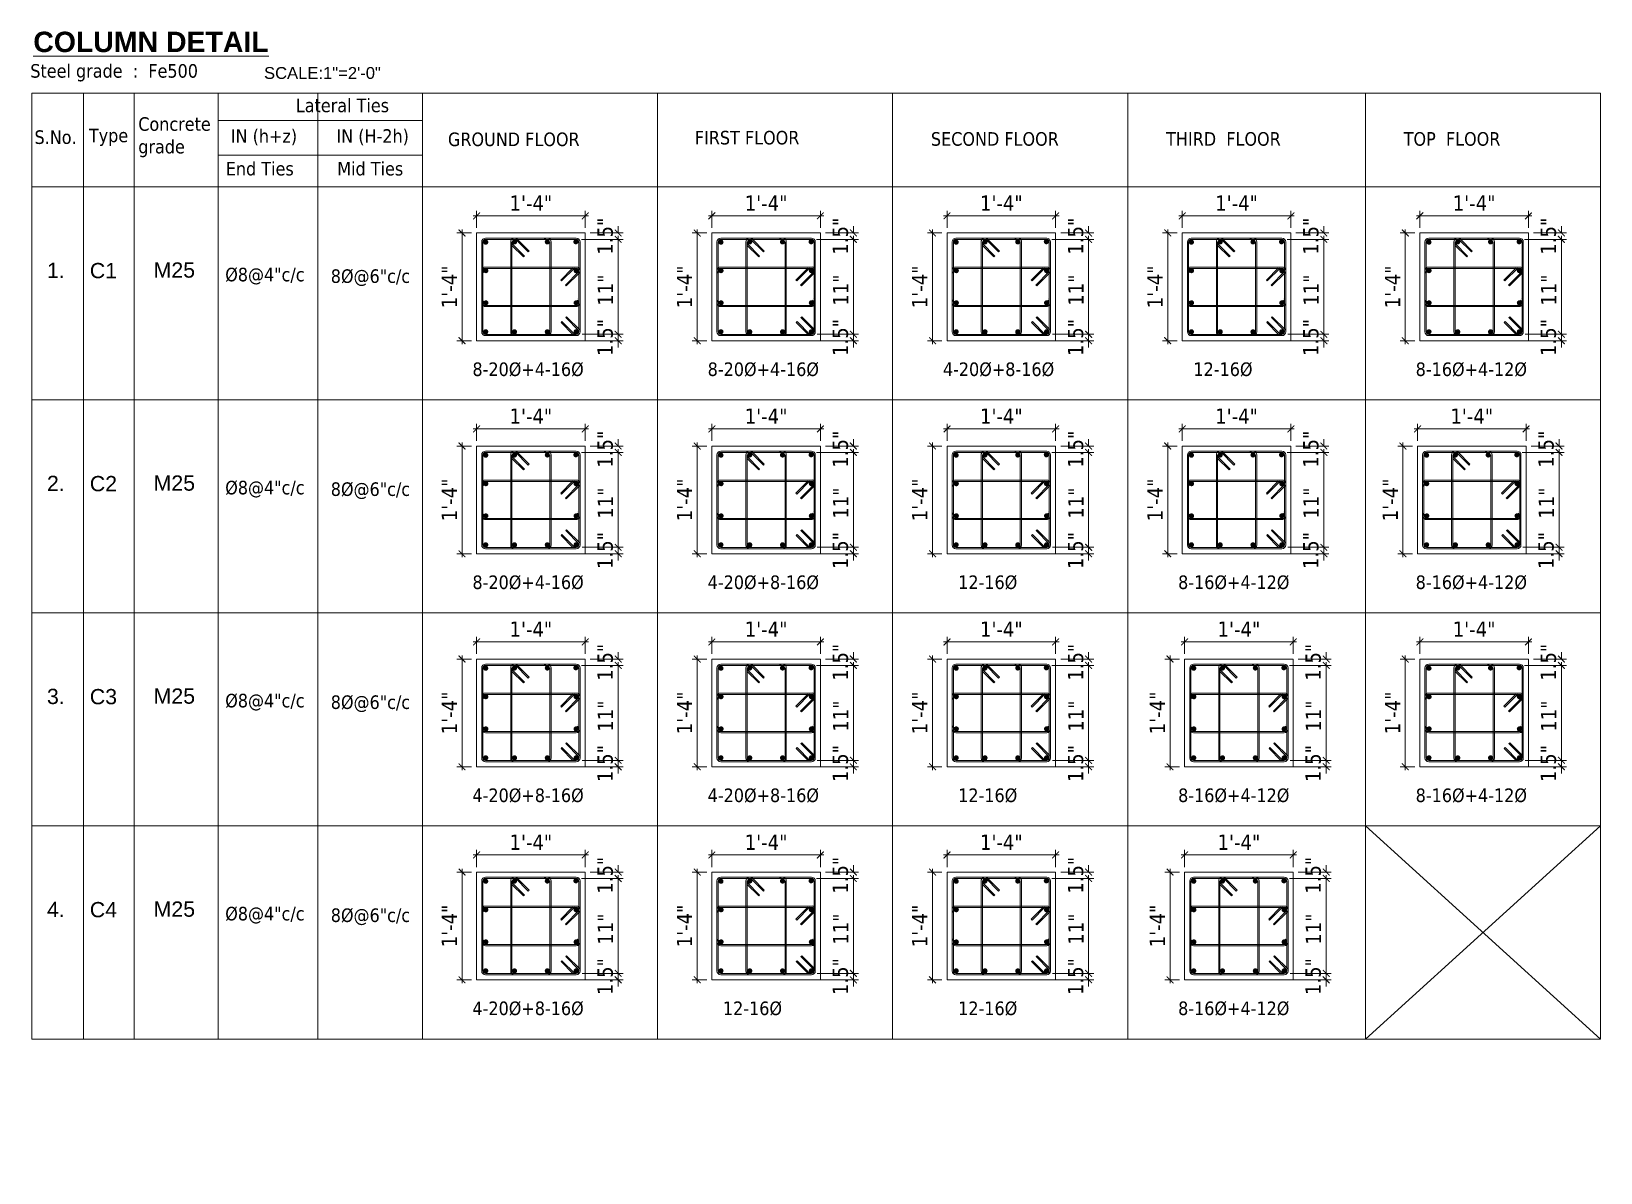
# Model space of a CAD drawing. Header units: inches. Extents: x 130993 to 274375, y -5108 to 103559.
# Drawn here: x 132827 to 133752, y 50211 to 50884 of the extents above; entities that cross this region are included whole.
import ezdxf

# ---------------------------------------------------------------- set-up
doc = ezdxf.new("R2010")
doc.units = ezdxf.units.IN
doc.header["$MEASUREMENT"] = 0
doc.header["$PDMODE"] = 2
doc.header["$PDSIZE"] = -3
for name, color, linetype, lineweight in [('DIMENSION', 142, 'Continuous', 20), ('HATCH', 9, 'Continuous', 9), ('TEXT', 181, 'Continuous', 13)]:
    doc.layers.add(name, color=color, linetype=linetype, lineweight=lineweight)
doc.layers.add('FRAME', color=7, linetype='Continuous')
doc.styles.add('Arial', font='arial.ttf', dxfattribs={"width": 0.8, "height": 200})
doc.styles.add('arial12', font='arial.ttf')
doc.styles.add('TAHOMA', font='tahoma.ttf', dxfattribs={"height": 9})
doc.dimstyles.new('1-2', dxfattribs={"dimscale": 0, "dimtxt": 8, "dimasz": 4, "dimexe": 3, "dimexo": 3, "dimgap": 3, "dimtad": 1, "dimdec": 0, "dimlfac": 0.25, "dimzin": 3, "dimdsep": 46, "dimlunit": 4, "dimtxsty": 'TAHOMA', "dimblk1": 'ARCHTICK', "dimblk2": 'ARCHTICK', "dimsah": 1, "dimcen": 0, "dimdle": 2, "dimclrd": 6, "dimclre": 6, "dimclrt": 7, "dimadec": 0, "dimazin": 0, "dimtfac": 0.333333, "dimtdec": 0, "dimtix": 1, "dimtofl": 0, "dimtmove": 0, "dimatfit": 2, "dimfxl": 1, "dimtolj": 1, "dimtzin": 0, "dimlwd": -1, "dimlwe": -1, "dimarcsym": 0})

msp = doc.modelspace()

# ---------------------------------------------------------------- texts
at = {"layer": 'DIMENSION', "color": 7, "insert": (133100.5, 50211.13), "char_height": 9, "attachment_point": 1, "style": 'TAHOMA'}
msp.add_mtext('\\A2;', dxfattribs=at)
at = {"layer": 'TEXT', "style": 'arial12'}
msp.add_text('SCALE:1"=2\'-0"', height=7, dxfattribs=at).set_placement((132963.86, 50855.79))
at = {"layer": 'TEXT', "linetype": 'Continuous', "style": 'Arial'}
for s, p in [('1.', (132835.92, 50738.45)), ('C1', (132861.16, 50738.32)), ('M25', (132898.75, 50738.65)), ('2.', (132835.92, 50612.88)), ('C2', (132861.16, 50612.75)), ('M25', (132898.75, 50613.08)), ('3.', (132835.92, 50487.32)), ('C3', (132861.16, 50487.19)), ('M25', (132898.75, 50487.52)), ('4.', (132835.92, 50361.75)), ('C4', (132861.16, 50361.63)), ('M25', (132898.75, 50361.96))]:
    msp.add_text(s, height=9, dxfattribs=at).set_placement(p)
at = {"layer": 'TEXT', "linetype": 'Continuous', "attachment_point": 4, "style": 'TAHOMA'}
for s, insert, char_height in [('{\\fArial|b1|i0|c0|p34;\\LCOLUMN DETAIL }', (132827.86, 50877.54), 12), ('Steel grade  :  Fe500', (132826.11, 50859.39), 8), ('Lateral Ties', (132982.6, 50840.11), 8), ('S.No.', (132828.58, 50821.4), 8), ('Type', (132860.63, 50821.35), 8), ('Concrete \\Pgrade', (132889.72, 50821.4), 8), ('IN (h+z)', (132944.3, 50821.42), 8), ('IN (H-2h)', (133006.55, 50821.42), 8), ('FIRST FLOOR', (133217.79, 50821.09), 8), ('GROUND FLOOR', (133072.26, 50820.12), 8), ('SECOND FLOOR', (133356.93, 50820.34), 8), ('THIRD  FLOOR', (133495.58, 50820.35), 8), ('TOP  FLOOR', (133635.61, 50820.35), 8), ('End Ties', (132941.33, 50802.82), 8), ('Mid Ties', (133007.02, 50802.82), 8), ('%%C8@4"c/c', (132940.98, 50739.53), 8), ('8%%c@6"c/c', (133003.19, 50738.6), 8), ('8-20%%C+4-16%%C', (133086.7, 50684.49), 8), ('8-20%%C+4-16%%C', (133225.34, 50684.49), 8), ('4-20%%C+8-16%%C', (133363.99, 50684.49), 8), ('   12-16%%C', (133502.64, 50684.49), 8), ('8-16%%C+4-12%%C', (133642.66, 50684.49), 8), ('%%C8@4"c/c', (132940.98, 50613.96), 8), ('8%%c@6"c/c', (133003.19, 50613.04), 8), ('8-20%%C+4-16%%C', (133086.7, 50558.93), 8), ('4-20%%C+8-16%%C', (133225.34, 50558.93), 8), ('   12-16%%C', (133363.99, 50558.93), 8), ('8-16%%C+4-12%%C', (133502.64, 50558.93), 8), ('8-16%%C+4-12%%C', (133642.66, 50558.93), 8), ('%%C8@4"c/c', (132940.98, 50488.4), 8), ('8%%c@6"c/c', (133003.19, 50487.48), 8), ('4-20%%C+8-16%%C', (133086.7, 50433.36), 8), ('4-20%%C+8-16%%C', (133225.34, 50433.36), 8), ('   12-16%%C', (133363.99, 50433.36), 8), ('8-16%%C+4-12%%C', (133502.64, 50433.36), 8), ('8-16%%C+4-12%%C', (133642.66, 50433.36), 8), ('%%C8@4"c/c', (132940.98, 50362.84), 8), ('8%%c@6"c/c', (133003.19, 50361.91), 8), ('4-20%%C+8-16%%C', (133086.7, 50307.8), 8), ('   12-16%%C', (133225.34, 50307.8), 8), ('   12-16%%C', (133363.99, 50307.8), 8), ('8-16%%C+4-12%%C', (133502.64, 50307.8), 8)]:
    msp.add_mtext(s, dxfattribs=dict(at, insert=insert, char_height=char_height))

# ---------------------------------------------------------------- blocks, each defined once
blk = doc.blocks.new('_ArchTick')
at = {"color": 0, "linetype": 'ByBlock', "const_width": 0.15}
blk.add_lwpolyline([(-0.5, -0.5), (0.5, 0.5)], dxfattribs=at)
blk = doc.blocks.new('*D2926')
at = {"layer": 'Defpoints', "color": 0, "ltscale": 10}
for p in [(133148.28, 50705.27), (133148.48, 50701.47), (133172.59, 50701.47)]:
    blk.add_point(p, dxfattribs=at)
at = {"layer": 'DIMENSION', "color": 6, "ltscale": 10}
for p, q in [((133151.28, 50705.27), (133175.59, 50705.27)), ((133172.59, 50705.27), (133172.59, 50709.27)), ((133151.48, 50701.47), (133175.59, 50701.47)), ((133172.59, 50701.47), (133172.59, 50697.47))]:
    blk.add_line(p, q, dxfattribs=at)
at = {"layer": 'DIMENSION', "color": 6, "ltscale": 10, "xscale": 4, "yscale": 4, "zscale": 4}
for p, rotation in [((133172.59, 50705.27), 270), ((133172.59, 50701.47), 90)]:
    blk.add_blockref('_ArchTick', p, dxfattribs=dict(at, rotation=rotation))
at = {"layer": 'DIMENSION', "color": 7, "ltscale": 10, "insert": (133164.98, 50703.37), "char_height": 9, "attachment_point": 5, "rotation": 90, "style": 'TAHOMA'}
blk.add_mtext('\\A1;1.5"', dxfattribs=at)
blk = doc.blocks.new('*D2927')
at = {"layer": 'Defpoints', "color": 0, "ltscale": 10}
for p in [(133147.9, 50761.22), (133153.15, 50764.97), (133172.59, 50764.97)]:
    blk.add_point(p, dxfattribs=at)
at = {"layer": 'DIMENSION', "color": 6, "ltscale": 10}
for p, q in [((133150.9, 50761.22), (133175.59, 50761.22)), ((133156.15, 50764.97), (133175.59, 50764.97)), ((133172.59, 50764.97), (133172.59, 50768.97)), ((133172.59, 50761.22), (133172.59, 50757.22))]:
    blk.add_line(p, q, dxfattribs=at)
at = {"layer": 'DIMENSION', "color": 6, "ltscale": 10, "xscale": 4, "yscale": 4, "zscale": 4}
for p, rotation in [((133172.59, 50764.97), 270), ((133172.59, 50761.22), 90)]:
    blk.add_blockref('_ArchTick', p, dxfattribs=dict(at, rotation=rotation))
at = {"layer": 'DIMENSION', "color": 7, "ltscale": 10, "insert": (133164.98, 50763.09), "char_height": 9, "attachment_point": 5, "rotation": 90, "style": 'TAHOMA'}
blk.add_mtext('\\A1;1.5"', dxfattribs=at)
blk = doc.blocks.new('*D2928')
at = {"layer": 'Defpoints', "color": 0, "ltscale": 10}
for p in [(133147.9, 50761.22), (133172.59, 50761.22), (133148.48, 50701.47)]:
    blk.add_point(p, dxfattribs=at)
at = {"layer": 'DIMENSION', "color": 6, "ltscale": 10}
for p, q in [((133150.9, 50761.22), (133175.59, 50761.22)), ((133172.59, 50699.47), (133172.59, 50763.22)), ((133151.48, 50701.47), (133175.59, 50701.47))]:
    blk.add_line(p, q, dxfattribs=at)
at = {"layer": 'DIMENSION', "color": 6, "ltscale": 10, "xscale": 4, "yscale": 4, "zscale": 4}
for p, rotation in [((133172.59, 50761.22), 90), ((133172.59, 50701.47), 270)]:
    blk.add_blockref('_ArchTick', p, dxfattribs=dict(at, rotation=rotation))
at = {"layer": 'DIMENSION', "color": 7, "ltscale": 10, "insert": (133165.08, 50731.34), "char_height": 9, "attachment_point": 5, "rotation": 90, "style": 'TAHOMA'}
blk.add_mtext('\\A1;11"', dxfattribs=at)
blk = doc.blocks.new('*D2929')
at = {"layer": 'Defpoints', "color": 0, "ltscale": 10}
for p in [(133080.57, 50764.97), (133089.15, 50764.97), (133089.15, 50701.47)]:
    blk.add_point(p, dxfattribs=at)
at = {"layer": 'DIMENSION', "color": 6, "ltscale": 10}
for p, q in [((133086.15, 50764.97), (133077.57, 50764.97)), ((133080.57, 50699.47), (133080.57, 50766.97)), ((133086.15, 50701.47), (133077.57, 50701.47))]:
    blk.add_line(p, q, dxfattribs=at)
at = {"layer": 'DIMENSION', "color": 6, "ltscale": 10, "xscale": 4, "yscale": 4, "zscale": 4}
for p, rotation in [((133080.57, 50764.97), 90), ((133080.57, 50701.47), 270)]:
    blk.add_blockref('_ArchTick', p, dxfattribs=dict(at, rotation=rotation))
at = {"layer": 'DIMENSION', "color": 7, "ltscale": 10, "insert": (133073.06, 50733.22), "char_height": 9, "attachment_point": 5, "rotation": 90, "style": 'TAHOMA'}
blk.add_mtext('\\A1;1\'-4"', dxfattribs=at)
blk = doc.blocks.new('*D2930')
at = {"layer": 'Defpoints', "color": 0, "ltscale": 10}
for p in [(133089.15, 50775.06), (133089.15, 50764.97), (133153.15, 50764.97)]:
    blk.add_point(p, dxfattribs=at)
at = {"layer": 'DIMENSION', "color": 6, "ltscale": 10}
for p, q in [((133155.15, 50775.06), (133087.15, 50775.06)), ((133089.15, 50767.97), (133089.15, 50778.06)), ((133153.15, 50767.97), (133153.15, 50778.06))]:
    blk.add_line(p, q, dxfattribs=at)
at = {"layer": 'DIMENSION', "color": 6, "ltscale": 10, "xscale": 4, "yscale": 4, "zscale": 4, "rotation": 180}
blk.add_blockref('_ArchTick', (133089.15, 50775.06), dxfattribs=at)
at = {"layer": 'DIMENSION', "color": 6, "ltscale": 10, "xscale": 4, "yscale": 4, "zscale": 4}
blk.add_blockref('_ArchTick', (133153.15, 50775.06), dxfattribs=at)
at = {"layer": 'DIMENSION', "color": 7, "ltscale": 10, "insert": (133121.15, 50782.58), "char_height": 9, "attachment_point": 5, "style": 'TAHOMA'}
blk.add_mtext('\\A1;1\'-4"', dxfattribs=at)
blk = doc.blocks.new('*D2931')
at = {"layer": 'Defpoints', "color": 0, "ltscale": 10}
for p in [(133286.93, 50705.27), (133287.12, 50701.47), (133311.24, 50701.47)]:
    blk.add_point(p, dxfattribs=at)
at = {"layer": 'DIMENSION', "color": 6, "ltscale": 10}
for p, q in [((133289.93, 50705.27), (133314.24, 50705.27)), ((133311.24, 50705.27), (133311.24, 50709.27)), ((133290.12, 50701.47), (133314.24, 50701.47)), ((133311.24, 50701.47), (133311.24, 50697.47))]:
    blk.add_line(p, q, dxfattribs=at)
at = {"layer": 'DIMENSION', "color": 6, "ltscale": 10, "xscale": 4, "yscale": 4, "zscale": 4}
for p, rotation in [((133311.24, 50705.27), 270), ((133311.24, 50701.47), 90)]:
    blk.add_blockref('_ArchTick', p, dxfattribs=dict(at, rotation=rotation))
at = {"layer": 'DIMENSION', "color": 7, "ltscale": 10, "insert": (133303.63, 50703.37), "char_height": 9, "attachment_point": 5, "rotation": 90, "style": 'TAHOMA'}
blk.add_mtext('\\A1;1.5"', dxfattribs=at)
blk = doc.blocks.new('*D2932')
at = {"layer": 'Defpoints', "color": 0, "ltscale": 10}
for p in [(133286.54, 50761.22), (133291.79, 50764.97), (133311.24, 50764.97)]:
    blk.add_point(p, dxfattribs=at)
at = {"layer": 'DIMENSION', "color": 6, "ltscale": 10}
for p, q in [((133289.54, 50761.22), (133314.24, 50761.22)), ((133294.79, 50764.97), (133314.24, 50764.97)), ((133311.24, 50764.97), (133311.24, 50768.97)), ((133311.24, 50761.22), (133311.24, 50757.22))]:
    blk.add_line(p, q, dxfattribs=at)
at = {"layer": 'DIMENSION', "color": 6, "ltscale": 10, "xscale": 4, "yscale": 4, "zscale": 4}
for p, rotation in [((133311.24, 50764.97), 270), ((133311.24, 50761.22), 90)]:
    blk.add_blockref('_ArchTick', p, dxfattribs=dict(at, rotation=rotation))
at = {"layer": 'DIMENSION', "color": 7, "ltscale": 10, "insert": (133303.63, 50763.09), "char_height": 9, "attachment_point": 5, "rotation": 90, "style": 'TAHOMA'}
blk.add_mtext('\\A1;1.5"', dxfattribs=at)
blk = doc.blocks.new('*D2933')
at = {"layer": 'Defpoints', "color": 0, "ltscale": 10}
for p in [(133286.54, 50761.22), (133311.24, 50761.22), (133287.12, 50701.47)]:
    blk.add_point(p, dxfattribs=at)
at = {"layer": 'DIMENSION', "color": 6, "ltscale": 10}
for p, q in [((133289.54, 50761.22), (133314.24, 50761.22)), ((133311.24, 50699.47), (133311.24, 50763.22)), ((133290.12, 50701.47), (133314.24, 50701.47))]:
    blk.add_line(p, q, dxfattribs=at)
at = {"layer": 'DIMENSION', "color": 6, "ltscale": 10, "xscale": 4, "yscale": 4, "zscale": 4}
for p, rotation in [((133311.24, 50761.22), 90), ((133311.24, 50701.47), 270)]:
    blk.add_blockref('_ArchTick', p, dxfattribs=dict(at, rotation=rotation))
at = {"layer": 'DIMENSION', "color": 7, "ltscale": 10, "insert": (133303.72, 50731.34), "char_height": 9, "attachment_point": 5, "rotation": 90, "style": 'TAHOMA'}
blk.add_mtext('\\A1;11"', dxfattribs=at)
blk = doc.blocks.new('*D2934')
at = {"layer": 'Defpoints', "color": 0, "ltscale": 10}
for p in [(133219.22, 50764.97), (133227.79, 50764.97), (133227.79, 50701.47)]:
    blk.add_point(p, dxfattribs=at)
at = {"layer": 'DIMENSION', "color": 6, "ltscale": 10}
for p, q in [((133224.79, 50764.97), (133216.22, 50764.97)), ((133219.22, 50699.47), (133219.22, 50766.97)), ((133224.79, 50701.47), (133216.22, 50701.47))]:
    blk.add_line(p, q, dxfattribs=at)
at = {"layer": 'DIMENSION', "color": 6, "ltscale": 10, "xscale": 4, "yscale": 4, "zscale": 4}
for p, rotation in [((133219.22, 50764.97), 90), ((133219.22, 50701.47), 270)]:
    blk.add_blockref('_ArchTick', p, dxfattribs=dict(at, rotation=rotation))
at = {"layer": 'DIMENSION', "color": 7, "ltscale": 10, "insert": (133211.7, 50733.22), "char_height": 9, "attachment_point": 5, "rotation": 90, "style": 'TAHOMA'}
blk.add_mtext('\\A1;1\'-4"', dxfattribs=at)
blk = doc.blocks.new('*D2935')
at = {"layer": 'Defpoints', "color": 0, "ltscale": 10}
for p in [(133227.79, 50775.06), (133227.79, 50764.97), (133291.79, 50764.97)]:
    blk.add_point(p, dxfattribs=at)
at = {"layer": 'DIMENSION', "color": 6, "ltscale": 10}
for p, q in [((133293.79, 50775.06), (133225.79, 50775.06)), ((133227.79, 50767.97), (133227.79, 50778.06)), ((133291.79, 50767.97), (133291.79, 50778.06))]:
    blk.add_line(p, q, dxfattribs=at)
at = {"layer": 'DIMENSION', "color": 6, "ltscale": 10, "xscale": 4, "yscale": 4, "zscale": 4, "rotation": 180}
blk.add_blockref('_ArchTick', (133227.79, 50775.06), dxfattribs=at)
at = {"layer": 'DIMENSION', "color": 6, "ltscale": 10, "xscale": 4, "yscale": 4, "zscale": 4}
blk.add_blockref('_ArchTick', (133291.79, 50775.06), dxfattribs=at)
at = {"layer": 'DIMENSION', "color": 7, "ltscale": 10, "insert": (133259.79, 50782.58), "char_height": 9, "attachment_point": 5, "style": 'TAHOMA'}
blk.add_mtext('\\A1;1\'-4"', dxfattribs=at)
blk = doc.blocks.new('*D2936')
at = {"layer": 'Defpoints', "color": 0, "ltscale": 10}
for p in [(133425.58, 50705.27), (133425.77, 50701.47), (133449.88, 50701.47)]:
    blk.add_point(p, dxfattribs=at)
at = {"layer": 'DIMENSION', "color": 6, "ltscale": 10}
for p, q in [((133428.58, 50705.27), (133452.88, 50705.27)), ((133449.88, 50705.27), (133449.88, 50709.27)), ((133428.77, 50701.47), (133452.88, 50701.47)), ((133449.88, 50701.47), (133449.88, 50697.47))]:
    blk.add_line(p, q, dxfattribs=at)
at = {"layer": 'DIMENSION', "color": 6, "ltscale": 10, "xscale": 4, "yscale": 4, "zscale": 4}
for p, rotation in [((133449.88, 50705.27), 270), ((133449.88, 50701.47), 90)]:
    blk.add_blockref('_ArchTick', p, dxfattribs=dict(at, rotation=rotation))
at = {"layer": 'DIMENSION', "color": 7, "ltscale": 10, "insert": (133442.28, 50703.37), "char_height": 9, "attachment_point": 5, "rotation": 90, "style": 'TAHOMA'}
blk.add_mtext('\\A1;1.5"', dxfattribs=at)
blk = doc.blocks.new('*D2937')
at = {"layer": 'Defpoints', "color": 0, "ltscale": 10}
for p in [(133425.19, 50761.22), (133430.44, 50764.97), (133449.88, 50764.97)]:
    blk.add_point(p, dxfattribs=at)
at = {"layer": 'DIMENSION', "color": 6, "ltscale": 10}
for p, q in [((133428.19, 50761.22), (133452.88, 50761.22)), ((133433.44, 50764.97), (133452.88, 50764.97)), ((133449.88, 50764.97), (133449.88, 50768.97)), ((133449.88, 50761.22), (133449.88, 50757.22))]:
    blk.add_line(p, q, dxfattribs=at)
at = {"layer": 'DIMENSION', "color": 6, "ltscale": 10, "xscale": 4, "yscale": 4, "zscale": 4}
for p, rotation in [((133449.88, 50764.97), 270), ((133449.88, 50761.22), 90)]:
    blk.add_blockref('_ArchTick', p, dxfattribs=dict(at, rotation=rotation))
at = {"layer": 'DIMENSION', "color": 7, "ltscale": 10, "insert": (133442.28, 50763.09), "char_height": 9, "attachment_point": 5, "rotation": 90, "style": 'TAHOMA'}
blk.add_mtext('\\A1;1.5"', dxfattribs=at)
blk = doc.blocks.new('*D2938')
at = {"layer": 'Defpoints', "color": 0, "ltscale": 10}
for p in [(133425.19, 50761.22), (133449.88, 50761.22), (133425.77, 50701.47)]:
    blk.add_point(p, dxfattribs=at)
at = {"layer": 'DIMENSION', "color": 6, "ltscale": 10}
for p, q in [((133428.19, 50761.22), (133452.88, 50761.22)), ((133449.88, 50699.47), (133449.88, 50763.22)), ((133428.77, 50701.47), (133452.88, 50701.47))]:
    blk.add_line(p, q, dxfattribs=at)
at = {"layer": 'DIMENSION', "color": 6, "ltscale": 10, "xscale": 4, "yscale": 4, "zscale": 4}
for p, rotation in [((133449.88, 50761.22), 90), ((133449.88, 50701.47), 270)]:
    blk.add_blockref('_ArchTick', p, dxfattribs=dict(at, rotation=rotation))
at = {"layer": 'DIMENSION', "color": 7, "ltscale": 10, "insert": (133442.37, 50731.34), "char_height": 9, "attachment_point": 5, "rotation": 90, "style": 'TAHOMA'}
blk.add_mtext('\\A1;11"', dxfattribs=at)
blk = doc.blocks.new('*D2939')
at = {"layer": 'Defpoints', "color": 0, "ltscale": 10}
for p in [(133357.87, 50764.97), (133366.44, 50764.97), (133366.44, 50701.47)]:
    blk.add_point(p, dxfattribs=at)
at = {"layer": 'DIMENSION', "color": 6, "ltscale": 10}
for p, q in [((133363.44, 50764.97), (133354.87, 50764.97)), ((133357.87, 50699.47), (133357.87, 50766.97)), ((133363.44, 50701.47), (133354.87, 50701.47))]:
    blk.add_line(p, q, dxfattribs=at)
at = {"layer": 'DIMENSION', "color": 6, "ltscale": 10, "xscale": 4, "yscale": 4, "zscale": 4}
for p, rotation in [((133357.87, 50764.97), 90), ((133357.87, 50701.47), 270)]:
    blk.add_blockref('_ArchTick', p, dxfattribs=dict(at, rotation=rotation))
at = {"layer": 'DIMENSION', "color": 7, "ltscale": 10, "insert": (133350.35, 50733.22), "char_height": 9, "attachment_point": 5, "rotation": 90, "style": 'TAHOMA'}
blk.add_mtext('\\A1;1\'-4"', dxfattribs=at)
blk = doc.blocks.new('*D2940')
at = {"layer": 'Defpoints', "color": 0, "ltscale": 10}
for p in [(133366.44, 50775.06), (133366.44, 50764.97), (133430.44, 50764.97)]:
    blk.add_point(p, dxfattribs=at)
at = {"layer": 'DIMENSION', "color": 6, "ltscale": 10}
for p, q in [((133432.44, 50775.06), (133364.44, 50775.06)), ((133366.44, 50767.97), (133366.44, 50778.06)), ((133430.44, 50767.97), (133430.44, 50778.06))]:
    blk.add_line(p, q, dxfattribs=at)
at = {"layer": 'DIMENSION', "color": 6, "ltscale": 10, "xscale": 4, "yscale": 4, "zscale": 4, "rotation": 180}
blk.add_blockref('_ArchTick', (133366.44, 50775.06), dxfattribs=at)
at = {"layer": 'DIMENSION', "color": 6, "ltscale": 10, "xscale": 4, "yscale": 4, "zscale": 4}
blk.add_blockref('_ArchTick', (133430.44, 50775.06), dxfattribs=at)
at = {"layer": 'DIMENSION', "color": 7, "ltscale": 10, "insert": (133398.44, 50782.58), "char_height": 9, "attachment_point": 5, "style": 'TAHOMA'}
blk.add_mtext('\\A1;1\'-4"', dxfattribs=at)
blk = doc.blocks.new('*D2941')
at = {"layer": 'Defpoints', "color": 0, "ltscale": 10}
for p in [(133564.22, 50705.27), (133564.42, 50701.47), (133588.53, 50701.47)]:
    blk.add_point(p, dxfattribs=at)
at = {"layer": 'DIMENSION', "color": 6, "ltscale": 10}
for p, q in [((133567.22, 50705.27), (133591.53, 50705.27)), ((133588.53, 50705.27), (133588.53, 50709.27)), ((133567.42, 50701.47), (133591.53, 50701.47)), ((133588.53, 50701.47), (133588.53, 50697.47))]:
    blk.add_line(p, q, dxfattribs=at)
at = {"layer": 'DIMENSION', "color": 6, "ltscale": 10, "xscale": 4, "yscale": 4, "zscale": 4}
for p, rotation in [((133588.53, 50705.27), 270), ((133588.53, 50701.47), 90)]:
    blk.add_blockref('_ArchTick', p, dxfattribs=dict(at, rotation=rotation))
at = {"layer": 'DIMENSION', "color": 7, "ltscale": 10, "insert": (133580.92, 50703.37), "char_height": 9, "attachment_point": 5, "rotation": 90, "style": 'TAHOMA'}
blk.add_mtext('\\A1;1.5"', dxfattribs=at)
blk = doc.blocks.new('*D2942')
at = {"layer": 'Defpoints', "color": 0, "ltscale": 10}
for p in [(133563.84, 50761.22), (133569.09, 50764.97), (133588.53, 50764.97)]:
    blk.add_point(p, dxfattribs=at)
at = {"layer": 'DIMENSION', "color": 6, "ltscale": 10}
for p, q in [((133566.84, 50761.22), (133591.53, 50761.22)), ((133572.09, 50764.97), (133591.53, 50764.97)), ((133588.53, 50764.97), (133588.53, 50768.97)), ((133588.53, 50761.22), (133588.53, 50757.22))]:
    blk.add_line(p, q, dxfattribs=at)
at = {"layer": 'DIMENSION', "color": 6, "ltscale": 10, "xscale": 4, "yscale": 4, "zscale": 4}
for p, rotation in [((133588.53, 50764.97), 270), ((133588.53, 50761.22), 90)]:
    blk.add_blockref('_ArchTick', p, dxfattribs=dict(at, rotation=rotation))
at = {"layer": 'DIMENSION', "color": 7, "ltscale": 10, "insert": (133580.92, 50763.09), "char_height": 9, "attachment_point": 5, "rotation": 90, "style": 'TAHOMA'}
blk.add_mtext('\\A1;1.5"', dxfattribs=at)
blk = doc.blocks.new('*D2943')
at = {"layer": 'Defpoints', "color": 0, "ltscale": 10}
for p in [(133563.84, 50761.22), (133588.53, 50761.22), (133564.42, 50701.47)]:
    blk.add_point(p, dxfattribs=at)
at = {"layer": 'DIMENSION', "color": 6, "ltscale": 10}
for p, q in [((133566.84, 50761.22), (133591.53, 50761.22)), ((133588.53, 50699.47), (133588.53, 50763.22)), ((133567.42, 50701.47), (133591.53, 50701.47))]:
    blk.add_line(p, q, dxfattribs=at)
at = {"layer": 'DIMENSION', "color": 6, "ltscale": 10, "xscale": 4, "yscale": 4, "zscale": 4}
for p, rotation in [((133588.53, 50761.22), 90), ((133588.53, 50701.47), 270)]:
    blk.add_blockref('_ArchTick', p, dxfattribs=dict(at, rotation=rotation))
at = {"layer": 'DIMENSION', "color": 7, "ltscale": 10, "insert": (133581.02, 50731.34), "char_height": 9, "attachment_point": 5, "rotation": 90, "style": 'TAHOMA'}
blk.add_mtext('\\A1;11"', dxfattribs=at)
blk = doc.blocks.new('*D2944')
at = {"layer": 'Defpoints', "color": 0, "ltscale": 10}
for p in [(133496.51, 50764.97), (133505.09, 50764.97), (133505.09, 50701.47)]:
    blk.add_point(p, dxfattribs=at)
at = {"layer": 'DIMENSION', "color": 6, "ltscale": 10}
for p, q in [((133502.09, 50764.97), (133493.51, 50764.97)), ((133496.51, 50699.47), (133496.51, 50766.97)), ((133502.09, 50701.47), (133493.51, 50701.47))]:
    blk.add_line(p, q, dxfattribs=at)
at = {"layer": 'DIMENSION', "color": 6, "ltscale": 10, "xscale": 4, "yscale": 4, "zscale": 4}
for p, rotation in [((133496.51, 50764.97), 90), ((133496.51, 50701.47), 270)]:
    blk.add_blockref('_ArchTick', p, dxfattribs=dict(at, rotation=rotation))
at = {"layer": 'DIMENSION', "color": 7, "ltscale": 10, "insert": (133489, 50733.22), "char_height": 9, "attachment_point": 5, "rotation": 90, "style": 'TAHOMA'}
blk.add_mtext('\\A1;1\'-4"', dxfattribs=at)
blk = doc.blocks.new('*D2945')
at = {"layer": 'Defpoints', "color": 0, "ltscale": 10}
for p in [(133505.09, 50775.06), (133505.09, 50764.97), (133569.09, 50764.97)]:
    blk.add_point(p, dxfattribs=at)
at = {"layer": 'DIMENSION', "color": 6, "ltscale": 10}
for p, q in [((133571.09, 50775.06), (133503.09, 50775.06)), ((133505.09, 50767.97), (133505.09, 50778.06)), ((133569.09, 50767.97), (133569.09, 50778.06))]:
    blk.add_line(p, q, dxfattribs=at)
at = {"layer": 'DIMENSION', "color": 6, "ltscale": 10, "xscale": 4, "yscale": 4, "zscale": 4, "rotation": 180}
blk.add_blockref('_ArchTick', (133505.09, 50775.06), dxfattribs=at)
at = {"layer": 'DIMENSION', "color": 6, "ltscale": 10, "xscale": 4, "yscale": 4, "zscale": 4}
blk.add_blockref('_ArchTick', (133569.09, 50775.06), dxfattribs=at)
at = {"layer": 'DIMENSION', "color": 7, "ltscale": 10, "insert": (133537.09, 50782.58), "char_height": 9, "attachment_point": 5, "style": 'TAHOMA'}
blk.add_mtext('\\A1;1\'-4"', dxfattribs=at)
blk = doc.blocks.new('*D2946')
at = {"layer": 'Defpoints', "color": 0, "ltscale": 10}
for p in [(133704.25, 50705.27), (133704.44, 50701.47), (133728.56, 50701.47)]:
    blk.add_point(p, dxfattribs=at)
at = {"layer": 'DIMENSION', "color": 6, "ltscale": 10}
for p, q in [((133707.25, 50705.27), (133731.56, 50705.27)), ((133728.56, 50705.27), (133728.56, 50709.27)), ((133707.44, 50701.47), (133731.56, 50701.47)), ((133728.56, 50701.47), (133728.56, 50697.47))]:
    blk.add_line(p, q, dxfattribs=at)
at = {"layer": 'DIMENSION', "color": 6, "ltscale": 10, "xscale": 4, "yscale": 4, "zscale": 4}
for p, rotation in [((133728.56, 50705.27), 270), ((133728.56, 50701.47), 90)]:
    blk.add_blockref('_ArchTick', p, dxfattribs=dict(at, rotation=rotation))
at = {"layer": 'DIMENSION', "color": 7, "ltscale": 10, "insert": (133720.95, 50703.37), "char_height": 9, "attachment_point": 5, "rotation": 90, "style": 'TAHOMA'}
blk.add_mtext('\\A1;1.5"', dxfattribs=at)
blk = doc.blocks.new('*D2947')
at = {"layer": 'Defpoints', "color": 0, "ltscale": 10}
for p in [(133703.86, 50761.22), (133709.11, 50764.97), (133728.56, 50764.97)]:
    blk.add_point(p, dxfattribs=at)
at = {"layer": 'DIMENSION', "color": 6, "ltscale": 10}
for p, q in [((133706.86, 50761.22), (133731.56, 50761.22)), ((133712.11, 50764.97), (133731.56, 50764.97)), ((133728.56, 50764.97), (133728.56, 50768.97)), ((133728.56, 50761.22), (133728.56, 50757.22))]:
    blk.add_line(p, q, dxfattribs=at)
at = {"layer": 'DIMENSION', "color": 6, "ltscale": 10, "xscale": 4, "yscale": 4, "zscale": 4}
for p, rotation in [((133728.56, 50764.97), 270), ((133728.56, 50761.22), 90)]:
    blk.add_blockref('_ArchTick', p, dxfattribs=dict(at, rotation=rotation))
at = {"layer": 'DIMENSION', "color": 7, "ltscale": 10, "insert": (133720.95, 50763.09), "char_height": 9, "attachment_point": 5, "rotation": 90, "style": 'TAHOMA'}
blk.add_mtext('\\A1;1.5"', dxfattribs=at)
blk = doc.blocks.new('*D2948')
at = {"layer": 'Defpoints', "color": 0, "ltscale": 10}
for p in [(133703.86, 50761.22), (133728.56, 50761.22), (133704.44, 50701.47)]:
    blk.add_point(p, dxfattribs=at)
at = {"layer": 'DIMENSION', "color": 6, "ltscale": 10}
for p, q in [((133706.86, 50761.22), (133731.56, 50761.22)), ((133728.56, 50699.47), (133728.56, 50763.22)), ((133707.44, 50701.47), (133731.56, 50701.47))]:
    blk.add_line(p, q, dxfattribs=at)
at = {"layer": 'DIMENSION', "color": 6, "ltscale": 10, "xscale": 4, "yscale": 4, "zscale": 4}
for p, rotation in [((133728.56, 50761.22), 90), ((133728.56, 50701.47), 270)]:
    blk.add_blockref('_ArchTick', p, dxfattribs=dict(at, rotation=rotation))
at = {"layer": 'DIMENSION', "color": 7, "ltscale": 10, "insert": (133721.04, 50731.34), "char_height": 9, "attachment_point": 5, "rotation": 90, "style": 'TAHOMA'}
blk.add_mtext('\\A1;11"', dxfattribs=at)
blk = doc.blocks.new('*D2949')
at = {"layer": 'Defpoints', "color": 0, "ltscale": 10}
for p in [(133636.54, 50764.97), (133645.11, 50764.97), (133645.11, 50701.47)]:
    blk.add_point(p, dxfattribs=at)
at = {"layer": 'DIMENSION', "color": 6, "ltscale": 10}
for p, q in [((133642.11, 50764.97), (133633.54, 50764.97)), ((133636.54, 50699.47), (133636.54, 50766.97)), ((133642.11, 50701.47), (133633.54, 50701.47))]:
    blk.add_line(p, q, dxfattribs=at)
at = {"layer": 'DIMENSION', "color": 6, "ltscale": 10, "xscale": 4, "yscale": 4, "zscale": 4}
for p, rotation in [((133636.54, 50764.97), 90), ((133636.54, 50701.47), 270)]:
    blk.add_blockref('_ArchTick', p, dxfattribs=dict(at, rotation=rotation))
at = {"layer": 'DIMENSION', "color": 7, "ltscale": 10, "insert": (133629.02, 50733.22), "char_height": 9, "attachment_point": 5, "rotation": 90, "style": 'TAHOMA'}
blk.add_mtext('\\A1;1\'-4"', dxfattribs=at)
blk = doc.blocks.new('*D2950')
at = {"layer": 'Defpoints', "color": 0, "ltscale": 10}
for p in [(133645.11, 50775.06), (133645.11, 50764.97), (133709.11, 50764.97)]:
    blk.add_point(p, dxfattribs=at)
at = {"layer": 'DIMENSION', "color": 6, "ltscale": 10}
for p, q in [((133711.11, 50775.06), (133643.11, 50775.06)), ((133645.11, 50767.97), (133645.11, 50778.06)), ((133709.11, 50767.97), (133709.11, 50778.06))]:
    blk.add_line(p, q, dxfattribs=at)
at = {"layer": 'DIMENSION', "color": 6, "ltscale": 10, "xscale": 4, "yscale": 4, "zscale": 4, "rotation": 180}
blk.add_blockref('_ArchTick', (133645.11, 50775.06), dxfattribs=at)
at = {"layer": 'DIMENSION', "color": 6, "ltscale": 10, "xscale": 4, "yscale": 4, "zscale": 4}
blk.add_blockref('_ArchTick', (133709.11, 50775.06), dxfattribs=at)
at = {"layer": 'DIMENSION', "color": 7, "ltscale": 10, "insert": (133677.11, 50782.58), "char_height": 9, "attachment_point": 5, "style": 'TAHOMA'}
blk.add_mtext('\\A1;1\'-4"', dxfattribs=at)
blk = doc.blocks.new('*D2951')
at = {"layer": 'Defpoints', "color": 0, "ltscale": 10}
for p in [(133148.28, 50579.7), (133148.48, 50575.9), (133172.59, 50575.9)]:
    blk.add_point(p, dxfattribs=at)
at = {"layer": 'DIMENSION', "color": 6, "ltscale": 10}
for p, q in [((133151.28, 50579.7), (133175.59, 50579.7)), ((133151.48, 50575.9), (133175.59, 50575.9)), ((133172.59, 50579.7), (133172.59, 50583.7)), ((133172.59, 50575.9), (133172.59, 50571.9))]:
    blk.add_line(p, q, dxfattribs=at)
at = {"layer": 'DIMENSION', "color": 6, "ltscale": 10, "xscale": 4, "yscale": 4, "zscale": 4}
for p, rotation in [((133172.59, 50579.7), 270), ((133172.59, 50575.9), 90)]:
    blk.add_blockref('_ArchTick', p, dxfattribs=dict(at, rotation=rotation))
at = {"layer": 'DIMENSION', "color": 7, "ltscale": 10, "insert": (133164.98, 50577.8), "char_height": 9, "attachment_point": 5, "rotation": 90, "style": 'TAHOMA'}
blk.add_mtext('\\A1;1.5"', dxfattribs=at)
blk = doc.blocks.new('*D2952')
at = {"layer": 'Defpoints', "color": 0, "ltscale": 10}
for p in [(133147.9, 50635.65), (133153.15, 50639.4), (133172.59, 50639.4)]:
    blk.add_point(p, dxfattribs=at)
at = {"layer": 'DIMENSION', "color": 6, "ltscale": 10}
for p, q in [((133172.59, 50639.4), (133172.59, 50643.4)), ((133150.9, 50635.65), (133175.59, 50635.65)), ((133156.15, 50639.4), (133175.59, 50639.4)), ((133172.59, 50635.65), (133172.59, 50631.65))]:
    blk.add_line(p, q, dxfattribs=at)
at = {"layer": 'DIMENSION', "color": 6, "ltscale": 10, "xscale": 4, "yscale": 4, "zscale": 4}
for p, rotation in [((133172.59, 50639.4), 270), ((133172.59, 50635.65), 90)]:
    blk.add_blockref('_ArchTick', p, dxfattribs=dict(at, rotation=rotation))
at = {"layer": 'DIMENSION', "color": 7, "ltscale": 10, "insert": (133164.98, 50637.52), "char_height": 9, "attachment_point": 5, "rotation": 90, "style": 'TAHOMA'}
blk.add_mtext('\\A1;1.5"', dxfattribs=at)
blk = doc.blocks.new('*D2953')
at = {"layer": 'Defpoints', "color": 0, "ltscale": 10}
for p in [(133147.9, 50635.65), (133172.59, 50635.65), (133148.48, 50575.9)]:
    blk.add_point(p, dxfattribs=at)
at = {"layer": 'DIMENSION', "color": 6, "ltscale": 10}
for p, q in [((133150.9, 50635.65), (133175.59, 50635.65)), ((133172.59, 50573.9), (133172.59, 50637.65)), ((133151.48, 50575.9), (133175.59, 50575.9))]:
    blk.add_line(p, q, dxfattribs=at)
at = {"layer": 'DIMENSION', "color": 6, "ltscale": 10, "xscale": 4, "yscale": 4, "zscale": 4}
for p, rotation in [((133172.59, 50635.65), 90), ((133172.59, 50575.9), 270)]:
    blk.add_blockref('_ArchTick', p, dxfattribs=dict(at, rotation=rotation))
at = {"layer": 'DIMENSION', "color": 7, "ltscale": 10, "insert": (133165.08, 50605.77), "char_height": 9, "attachment_point": 5, "rotation": 90, "style": 'TAHOMA'}
blk.add_mtext('\\A1;11"', dxfattribs=at)
blk = doc.blocks.new('*D2954')
at = {"layer": 'Defpoints', "color": 0, "ltscale": 10}
for p in [(133080.57, 50639.4), (133089.15, 50639.4), (133089.15, 50575.9)]:
    blk.add_point(p, dxfattribs=at)
at = {"layer": 'DIMENSION', "color": 6, "ltscale": 10}
for p, q in [((133080.57, 50573.9), (133080.57, 50641.4)), ((133086.15, 50639.4), (133077.57, 50639.4)), ((133086.15, 50575.9), (133077.57, 50575.9))]:
    blk.add_line(p, q, dxfattribs=at)
at = {"layer": 'DIMENSION', "color": 6, "ltscale": 10, "xscale": 4, "yscale": 4, "zscale": 4}
for p, rotation in [((133080.57, 50639.4), 90), ((133080.57, 50575.9), 270)]:
    blk.add_blockref('_ArchTick', p, dxfattribs=dict(at, rotation=rotation))
at = {"layer": 'DIMENSION', "color": 7, "ltscale": 10, "insert": (133073.06, 50607.65), "char_height": 9, "attachment_point": 5, "rotation": 90, "style": 'TAHOMA'}
blk.add_mtext('\\A1;1\'-4"', dxfattribs=at)
blk = doc.blocks.new('*D2955')
at = {"layer": 'Defpoints', "color": 0, "ltscale": 10}
for p in [(133089.15, 50649.49), (133089.15, 50639.4), (133153.15, 50639.4)]:
    blk.add_point(p, dxfattribs=at)
at = {"layer": 'DIMENSION', "color": 6, "ltscale": 10}
for p, q in [((133155.15, 50649.49), (133087.15, 50649.49)), ((133089.15, 50642.4), (133089.15, 50652.49)), ((133153.15, 50642.4), (133153.15, 50652.49))]:
    blk.add_line(p, q, dxfattribs=at)
at = {"layer": 'DIMENSION', "color": 6, "ltscale": 10, "xscale": 4, "yscale": 4, "zscale": 4, "rotation": 180}
blk.add_blockref('_ArchTick', (133089.15, 50649.49), dxfattribs=at)
at = {"layer": 'DIMENSION', "color": 6, "ltscale": 10, "xscale": 4, "yscale": 4, "zscale": 4}
blk.add_blockref('_ArchTick', (133153.15, 50649.49), dxfattribs=at)
at = {"layer": 'DIMENSION', "color": 7, "ltscale": 10, "insert": (133121.15, 50657.01), "char_height": 9, "attachment_point": 5, "style": 'TAHOMA'}
blk.add_mtext('\\A1;1\'-4"', dxfattribs=at)
blk = doc.blocks.new('*D2956')
at = {"layer": 'Defpoints', "color": 0, "ltscale": 10}
for p in [(133286.93, 50579.7), (133287.12, 50575.9), (133311.24, 50575.9)]:
    blk.add_point(p, dxfattribs=at)
at = {"layer": 'DIMENSION', "color": 6, "ltscale": 10}
for p, q in [((133289.93, 50579.7), (133314.24, 50579.7)), ((133290.12, 50575.9), (133314.24, 50575.9)), ((133311.24, 50579.7), (133311.24, 50583.7)), ((133311.24, 50575.9), (133311.24, 50571.9))]:
    blk.add_line(p, q, dxfattribs=at)
at = {"layer": 'DIMENSION', "color": 6, "ltscale": 10, "xscale": 4, "yscale": 4, "zscale": 4}
for p, rotation in [((133311.24, 50579.7), 270), ((133311.24, 50575.9), 90)]:
    blk.add_blockref('_ArchTick', p, dxfattribs=dict(at, rotation=rotation))
at = {"layer": 'DIMENSION', "color": 7, "ltscale": 10, "insert": (133303.63, 50577.8), "char_height": 9, "attachment_point": 5, "rotation": 90, "style": 'TAHOMA'}
blk.add_mtext('\\A1;1.5"', dxfattribs=at)
blk = doc.blocks.new('*D2957')
at = {"layer": 'Defpoints', "color": 0, "ltscale": 10}
for p in [(133286.54, 50635.65), (133291.79, 50639.4), (133311.24, 50639.4)]:
    blk.add_point(p, dxfattribs=at)
at = {"layer": 'DIMENSION', "color": 6, "ltscale": 10}
for p, q in [((133311.24, 50639.4), (133311.24, 50643.4)), ((133289.54, 50635.65), (133314.24, 50635.65)), ((133294.79, 50639.4), (133314.24, 50639.4)), ((133311.24, 50635.65), (133311.24, 50631.65))]:
    blk.add_line(p, q, dxfattribs=at)
at = {"layer": 'DIMENSION', "color": 6, "ltscale": 10, "xscale": 4, "yscale": 4, "zscale": 4}
for p, rotation in [((133311.24, 50639.4), 270), ((133311.24, 50635.65), 90)]:
    blk.add_blockref('_ArchTick', p, dxfattribs=dict(at, rotation=rotation))
at = {"layer": 'DIMENSION', "color": 7, "ltscale": 10, "insert": (133303.63, 50637.52), "char_height": 9, "attachment_point": 5, "rotation": 90, "style": 'TAHOMA'}
blk.add_mtext('\\A1;1.5"', dxfattribs=at)
blk = doc.blocks.new('*D2958')
at = {"layer": 'Defpoints', "color": 0, "ltscale": 10}
for p in [(133286.54, 50635.65), (133311.24, 50635.65), (133287.12, 50575.9)]:
    blk.add_point(p, dxfattribs=at)
at = {"layer": 'DIMENSION', "color": 6, "ltscale": 10}
for p, q in [((133289.54, 50635.65), (133314.24, 50635.65)), ((133311.24, 50573.9), (133311.24, 50637.65)), ((133290.12, 50575.9), (133314.24, 50575.9))]:
    blk.add_line(p, q, dxfattribs=at)
at = {"layer": 'DIMENSION', "color": 6, "ltscale": 10, "xscale": 4, "yscale": 4, "zscale": 4}
for p, rotation in [((133311.24, 50635.65), 90), ((133311.24, 50575.9), 270)]:
    blk.add_blockref('_ArchTick', p, dxfattribs=dict(at, rotation=rotation))
at = {"layer": 'DIMENSION', "color": 7, "ltscale": 10, "insert": (133303.72, 50605.77), "char_height": 9, "attachment_point": 5, "rotation": 90, "style": 'TAHOMA'}
blk.add_mtext('\\A1;11"', dxfattribs=at)
blk = doc.blocks.new('*D2959')
at = {"layer": 'Defpoints', "color": 0, "ltscale": 10}
for p in [(133219.22, 50639.4), (133227.79, 50639.4), (133227.79, 50575.9)]:
    blk.add_point(p, dxfattribs=at)
at = {"layer": 'DIMENSION', "color": 6, "ltscale": 10}
for p, q in [((133219.22, 50573.9), (133219.22, 50641.4)), ((133224.79, 50639.4), (133216.22, 50639.4)), ((133224.79, 50575.9), (133216.22, 50575.9))]:
    blk.add_line(p, q, dxfattribs=at)
at = {"layer": 'DIMENSION', "color": 6, "ltscale": 10, "xscale": 4, "yscale": 4, "zscale": 4}
for p, rotation in [((133219.22, 50639.4), 90), ((133219.22, 50575.9), 270)]:
    blk.add_blockref('_ArchTick', p, dxfattribs=dict(at, rotation=rotation))
at = {"layer": 'DIMENSION', "color": 7, "ltscale": 10, "insert": (133211.7, 50607.65), "char_height": 9, "attachment_point": 5, "rotation": 90, "style": 'TAHOMA'}
blk.add_mtext('\\A1;1\'-4"', dxfattribs=at)
blk = doc.blocks.new('*D2960')
at = {"layer": 'Defpoints', "color": 0, "ltscale": 10}
for p in [(133227.79, 50649.49), (133227.79, 50639.4), (133291.79, 50639.4)]:
    blk.add_point(p, dxfattribs=at)
at = {"layer": 'DIMENSION', "color": 6, "ltscale": 10}
for p, q in [((133293.79, 50649.49), (133225.79, 50649.49)), ((133227.79, 50642.4), (133227.79, 50652.49)), ((133291.79, 50642.4), (133291.79, 50652.49))]:
    blk.add_line(p, q, dxfattribs=at)
at = {"layer": 'DIMENSION', "color": 6, "ltscale": 10, "xscale": 4, "yscale": 4, "zscale": 4, "rotation": 180}
blk.add_blockref('_ArchTick', (133227.79, 50649.49), dxfattribs=at)
at = {"layer": 'DIMENSION', "color": 6, "ltscale": 10, "xscale": 4, "yscale": 4, "zscale": 4}
blk.add_blockref('_ArchTick', (133291.79, 50649.49), dxfattribs=at)
at = {"layer": 'DIMENSION', "color": 7, "ltscale": 10, "insert": (133259.79, 50657.01), "char_height": 9, "attachment_point": 5, "style": 'TAHOMA'}
blk.add_mtext('\\A1;1\'-4"', dxfattribs=at)
blk = doc.blocks.new('*D2961')
at = {"layer": 'Defpoints', "color": 0, "ltscale": 10}
for p in [(133425.58, 50579.7), (133425.77, 50575.9), (133449.88, 50575.9)]:
    blk.add_point(p, dxfattribs=at)
at = {"layer": 'DIMENSION', "color": 6, "ltscale": 10}
for p, q in [((133428.58, 50579.7), (133452.88, 50579.7)), ((133428.77, 50575.9), (133452.88, 50575.9)), ((133449.88, 50579.7), (133449.88, 50583.7)), ((133449.88, 50575.9), (133449.88, 50571.9))]:
    blk.add_line(p, q, dxfattribs=at)
at = {"layer": 'DIMENSION', "color": 6, "ltscale": 10, "xscale": 4, "yscale": 4, "zscale": 4}
for p, rotation in [((133449.88, 50579.7), 270), ((133449.88, 50575.9), 90)]:
    blk.add_blockref('_ArchTick', p, dxfattribs=dict(at, rotation=rotation))
at = {"layer": 'DIMENSION', "color": 7, "ltscale": 10, "insert": (133442.28, 50577.8), "char_height": 9, "attachment_point": 5, "rotation": 90, "style": 'TAHOMA'}
blk.add_mtext('\\A1;1.5"', dxfattribs=at)
blk = doc.blocks.new('*D2962')
at = {"layer": 'Defpoints', "color": 0, "ltscale": 10}
for p in [(133425.19, 50635.65), (133430.44, 50639.4), (133449.88, 50639.4)]:
    blk.add_point(p, dxfattribs=at)
at = {"layer": 'DIMENSION', "color": 6, "ltscale": 10}
for p, q in [((133449.88, 50639.4), (133449.88, 50643.4)), ((133428.19, 50635.65), (133452.88, 50635.65)), ((133433.44, 50639.4), (133452.88, 50639.4)), ((133449.88, 50635.65), (133449.88, 50631.65))]:
    blk.add_line(p, q, dxfattribs=at)
at = {"layer": 'DIMENSION', "color": 6, "ltscale": 10, "xscale": 4, "yscale": 4, "zscale": 4}
for p, rotation in [((133449.88, 50639.4), 270), ((133449.88, 50635.65), 90)]:
    blk.add_blockref('_ArchTick', p, dxfattribs=dict(at, rotation=rotation))
at = {"layer": 'DIMENSION', "color": 7, "ltscale": 10, "insert": (133442.28, 50637.52), "char_height": 9, "attachment_point": 5, "rotation": 90, "style": 'TAHOMA'}
blk.add_mtext('\\A1;1.5"', dxfattribs=at)
blk = doc.blocks.new('*D2963')
at = {"layer": 'Defpoints', "color": 0, "ltscale": 10}
for p in [(133425.19, 50635.65), (133449.88, 50635.65), (133425.77, 50575.9)]:
    blk.add_point(p, dxfattribs=at)
at = {"layer": 'DIMENSION', "color": 6, "ltscale": 10}
for p, q in [((133428.19, 50635.65), (133452.88, 50635.65)), ((133449.88, 50573.9), (133449.88, 50637.65)), ((133428.77, 50575.9), (133452.88, 50575.9))]:
    blk.add_line(p, q, dxfattribs=at)
at = {"layer": 'DIMENSION', "color": 6, "ltscale": 10, "xscale": 4, "yscale": 4, "zscale": 4}
for p, rotation in [((133449.88, 50635.65), 90), ((133449.88, 50575.9), 270)]:
    blk.add_blockref('_ArchTick', p, dxfattribs=dict(at, rotation=rotation))
at = {"layer": 'DIMENSION', "color": 7, "ltscale": 10, "insert": (133442.37, 50605.77), "char_height": 9, "attachment_point": 5, "rotation": 90, "style": 'TAHOMA'}
blk.add_mtext('\\A1;11"', dxfattribs=at)
blk = doc.blocks.new('*D2964')
at = {"layer": 'Defpoints', "color": 0, "ltscale": 10}
for p in [(133357.87, 50639.4), (133366.44, 50639.4), (133366.44, 50575.9)]:
    blk.add_point(p, dxfattribs=at)
at = {"layer": 'DIMENSION', "color": 6, "ltscale": 10}
for p, q in [((133357.87, 50573.9), (133357.87, 50641.4)), ((133363.44, 50639.4), (133354.87, 50639.4)), ((133363.44, 50575.9), (133354.87, 50575.9))]:
    blk.add_line(p, q, dxfattribs=at)
at = {"layer": 'DIMENSION', "color": 6, "ltscale": 10, "xscale": 4, "yscale": 4, "zscale": 4}
for p, rotation in [((133357.87, 50639.4), 90), ((133357.87, 50575.9), 270)]:
    blk.add_blockref('_ArchTick', p, dxfattribs=dict(at, rotation=rotation))
at = {"layer": 'DIMENSION', "color": 7, "ltscale": 10, "insert": (133350.35, 50607.65), "char_height": 9, "attachment_point": 5, "rotation": 90, "style": 'TAHOMA'}
blk.add_mtext('\\A1;1\'-4"', dxfattribs=at)
blk = doc.blocks.new('*D2965')
at = {"layer": 'Defpoints', "color": 0, "ltscale": 10}
for p in [(133366.44, 50649.49), (133366.44, 50639.4), (133430.44, 50639.4)]:
    blk.add_point(p, dxfattribs=at)
at = {"layer": 'DIMENSION', "color": 6, "ltscale": 10}
for p, q in [((133432.44, 50649.49), (133364.44, 50649.49)), ((133366.44, 50642.4), (133366.44, 50652.49)), ((133430.44, 50642.4), (133430.44, 50652.49))]:
    blk.add_line(p, q, dxfattribs=at)
at = {"layer": 'DIMENSION', "color": 6, "ltscale": 10, "xscale": 4, "yscale": 4, "zscale": 4, "rotation": 180}
blk.add_blockref('_ArchTick', (133366.44, 50649.49), dxfattribs=at)
at = {"layer": 'DIMENSION', "color": 6, "ltscale": 10, "xscale": 4, "yscale": 4, "zscale": 4}
blk.add_blockref('_ArchTick', (133430.44, 50649.49), dxfattribs=at)
at = {"layer": 'DIMENSION', "color": 7, "ltscale": 10, "insert": (133398.44, 50657.01), "char_height": 9, "attachment_point": 5, "style": 'TAHOMA'}
blk.add_mtext('\\A1;1\'-4"', dxfattribs=at)
blk = doc.blocks.new('*D2966')
at = {"layer": 'Defpoints', "color": 0, "ltscale": 10}
for p in [(133564.22, 50579.7), (133564.42, 50575.9), (133588.53, 50575.9)]:
    blk.add_point(p, dxfattribs=at)
at = {"layer": 'DIMENSION', "color": 6, "ltscale": 10}
for p, q in [((133567.22, 50579.7), (133591.53, 50579.7)), ((133567.42, 50575.9), (133591.53, 50575.9)), ((133588.53, 50579.7), (133588.53, 50583.7)), ((133588.53, 50575.9), (133588.53, 50571.9))]:
    blk.add_line(p, q, dxfattribs=at)
at = {"layer": 'DIMENSION', "color": 6, "ltscale": 10, "xscale": 4, "yscale": 4, "zscale": 4}
for p, rotation in [((133588.53, 50579.7), 270), ((133588.53, 50575.9), 90)]:
    blk.add_blockref('_ArchTick', p, dxfattribs=dict(at, rotation=rotation))
at = {"layer": 'DIMENSION', "color": 7, "ltscale": 10, "insert": (133580.92, 50577.8), "char_height": 9, "attachment_point": 5, "rotation": 90, "style": 'TAHOMA'}
blk.add_mtext('\\A1;1.5"', dxfattribs=at)
blk = doc.blocks.new('*D2967')
at = {"layer": 'Defpoints', "color": 0, "ltscale": 10}
for p in [(133563.84, 50635.65), (133569.09, 50639.4), (133588.53, 50639.4)]:
    blk.add_point(p, dxfattribs=at)
at = {"layer": 'DIMENSION', "color": 6, "ltscale": 10}
for p, q in [((133588.53, 50639.4), (133588.53, 50643.4)), ((133566.84, 50635.65), (133591.53, 50635.65)), ((133572.09, 50639.4), (133591.53, 50639.4)), ((133588.53, 50635.65), (133588.53, 50631.65))]:
    blk.add_line(p, q, dxfattribs=at)
at = {"layer": 'DIMENSION', "color": 6, "ltscale": 10, "xscale": 4, "yscale": 4, "zscale": 4}
for p, rotation in [((133588.53, 50639.4), 270), ((133588.53, 50635.65), 90)]:
    blk.add_blockref('_ArchTick', p, dxfattribs=dict(at, rotation=rotation))
at = {"layer": 'DIMENSION', "color": 7, "ltscale": 10, "insert": (133580.92, 50637.53), "char_height": 9, "attachment_point": 5, "rotation": 90, "style": 'TAHOMA'}
blk.add_mtext('\\A1;1.5"', dxfattribs=at)
blk = doc.blocks.new('*D2968')
at = {"layer": 'Defpoints', "color": 0, "ltscale": 10}
for p in [(133563.84, 50635.65), (133588.53, 50635.65), (133564.42, 50575.9)]:
    blk.add_point(p, dxfattribs=at)
at = {"layer": 'DIMENSION', "color": 6, "ltscale": 10}
for p, q in [((133566.84, 50635.65), (133591.53, 50635.65)), ((133588.53, 50573.9), (133588.53, 50637.65)), ((133567.42, 50575.9), (133591.53, 50575.9))]:
    blk.add_line(p, q, dxfattribs=at)
at = {"layer": 'DIMENSION', "color": 6, "ltscale": 10, "xscale": 4, "yscale": 4, "zscale": 4}
for p, rotation in [((133588.53, 50635.65), 90), ((133588.53, 50575.9), 270)]:
    blk.add_blockref('_ArchTick', p, dxfattribs=dict(at, rotation=rotation))
at = {"layer": 'DIMENSION', "color": 7, "ltscale": 10, "insert": (133581.02, 50605.78), "char_height": 9, "attachment_point": 5, "rotation": 90, "style": 'TAHOMA'}
blk.add_mtext('\\A1;11"', dxfattribs=at)
blk = doc.blocks.new('*D2969')
at = {"layer": 'Defpoints', "color": 0, "ltscale": 10}
for p in [(133496.51, 50639.4), (133505.09, 50639.4), (133505.09, 50575.9)]:
    blk.add_point(p, dxfattribs=at)
at = {"layer": 'DIMENSION', "color": 6, "ltscale": 10}
for p, q in [((133496.51, 50573.9), (133496.51, 50641.4)), ((133502.09, 50639.4), (133493.51, 50639.4)), ((133502.09, 50575.9), (133493.51, 50575.9))]:
    blk.add_line(p, q, dxfattribs=at)
at = {"layer": 'DIMENSION', "color": 6, "ltscale": 10, "xscale": 4, "yscale": 4, "zscale": 4}
for p, rotation in [((133496.51, 50639.4), 90), ((133496.51, 50575.9), 270)]:
    blk.add_blockref('_ArchTick', p, dxfattribs=dict(at, rotation=rotation))
at = {"layer": 'DIMENSION', "color": 7, "ltscale": 10, "insert": (133489, 50607.65), "char_height": 9, "attachment_point": 5, "rotation": 90, "style": 'TAHOMA'}
blk.add_mtext('\\A1;1\'-4"', dxfattribs=at)
blk = doc.blocks.new('*D2970')
at = {"layer": 'Defpoints', "color": 0, "ltscale": 10}
for p in [(133505.09, 50649.49), (133505.09, 50639.4), (133569.09, 50639.4)]:
    blk.add_point(p, dxfattribs=at)
at = {"layer": 'DIMENSION', "color": 6, "ltscale": 10}
for p, q in [((133571.09, 50649.49), (133503.09, 50649.49)), ((133505.09, 50642.4), (133505.09, 50652.49)), ((133569.09, 50642.4), (133569.09, 50652.49))]:
    blk.add_line(p, q, dxfattribs=at)
at = {"layer": 'DIMENSION', "color": 6, "ltscale": 10, "xscale": 4, "yscale": 4, "zscale": 4, "rotation": 180}
blk.add_blockref('_ArchTick', (133505.09, 50649.49), dxfattribs=at)
at = {"layer": 'DIMENSION', "color": 6, "ltscale": 10, "xscale": 4, "yscale": 4, "zscale": 4}
blk.add_blockref('_ArchTick', (133569.09, 50649.49), dxfattribs=at)
at = {"layer": 'DIMENSION', "color": 7, "ltscale": 10, "insert": (133537.09, 50657.01), "char_height": 9, "attachment_point": 5, "style": 'TAHOMA'}
blk.add_mtext('\\A1;1\'-4"', dxfattribs=at)
blk = doc.blocks.new('*D2971')
at = {"layer": 'Defpoints', "color": 0, "ltscale": 10}
for p in [(133148.28, 50454.14), (133148.48, 50450.34), (133172.59, 50450.34)]:
    blk.add_point(p, dxfattribs=at)
at = {"layer": 'DIMENSION', "color": 6, "ltscale": 10}
for p, q in [((133172.59, 50454.14), (133172.59, 50458.14)), ((133151.28, 50454.14), (133175.59, 50454.14)), ((133151.48, 50450.34), (133175.59, 50450.34)), ((133172.59, 50450.34), (133172.59, 50446.34))]:
    blk.add_line(p, q, dxfattribs=at)
at = {"layer": 'DIMENSION', "color": 6, "ltscale": 10, "xscale": 4, "yscale": 4, "zscale": 4}
for p, rotation in [((133172.59, 50454.14), 270), ((133172.59, 50450.34), 90)]:
    blk.add_blockref('_ArchTick', p, dxfattribs=dict(at, rotation=rotation))
at = {"layer": 'DIMENSION', "color": 7, "ltscale": 10, "insert": (133164.98, 50452.24), "char_height": 9, "attachment_point": 5, "rotation": 90, "style": 'TAHOMA'}
blk.add_mtext('\\A1;1.5"', dxfattribs=at)
blk = doc.blocks.new('*D2972')
at = {"layer": 'Defpoints', "color": 0, "ltscale": 10}
for p in [(133153.15, 50513.84), (133172.59, 50513.84), (133147.9, 50510.09)]:
    blk.add_point(p, dxfattribs=at)
at = {"layer": 'DIMENSION', "color": 6, "ltscale": 10}
for p, q in [((133156.15, 50513.84), (133175.59, 50513.84)), ((133172.59, 50513.84), (133172.59, 50517.84)), ((133150.9, 50510.09), (133175.59, 50510.09)), ((133172.59, 50510.09), (133172.59, 50506.09))]:
    blk.add_line(p, q, dxfattribs=at)
at = {"layer": 'DIMENSION', "color": 6, "ltscale": 10, "xscale": 4, "yscale": 4, "zscale": 4}
for p, rotation in [((133172.59, 50513.84), 270), ((133172.59, 50510.09), 90)]:
    blk.add_blockref('_ArchTick', p, dxfattribs=dict(at, rotation=rotation))
at = {"layer": 'DIMENSION', "color": 7, "ltscale": 10, "insert": (133164.98, 50511.96), "char_height": 9, "attachment_point": 5, "rotation": 90, "style": 'TAHOMA'}
blk.add_mtext('\\A1;1.5"', dxfattribs=at)
blk = doc.blocks.new('*D2973')
at = {"layer": 'Defpoints', "color": 0, "ltscale": 10}
for p in [(133147.9, 50510.09), (133172.59, 50510.09), (133148.48, 50450.34)]:
    blk.add_point(p, dxfattribs=at)
at = {"layer": 'DIMENSION', "color": 6, "ltscale": 10}
for p, q in [((133172.59, 50448.34), (133172.59, 50512.09)), ((133150.9, 50510.09), (133175.59, 50510.09)), ((133151.48, 50450.34), (133175.59, 50450.34))]:
    blk.add_line(p, q, dxfattribs=at)
at = {"layer": 'DIMENSION', "color": 6, "ltscale": 10, "xscale": 4, "yscale": 4, "zscale": 4}
for p, rotation in [((133172.59, 50510.09), 90), ((133172.59, 50450.34), 270)]:
    blk.add_blockref('_ArchTick', p, dxfattribs=dict(at, rotation=rotation))
at = {"layer": 'DIMENSION', "color": 7, "ltscale": 10, "insert": (133165.08, 50480.21), "char_height": 9, "attachment_point": 5, "rotation": 90, "style": 'TAHOMA'}
blk.add_mtext('\\A1;11"', dxfattribs=at)
blk = doc.blocks.new('*D2974')
at = {"layer": 'Defpoints', "color": 0, "ltscale": 10}
for p in [(133080.57, 50513.84), (133089.15, 50513.84), (133089.15, 50450.34)]:
    blk.add_point(p, dxfattribs=at)
at = {"layer": 'DIMENSION', "color": 6, "ltscale": 10}
for p, q in [((133086.15, 50513.84), (133077.57, 50513.84)), ((133080.57, 50448.34), (133080.57, 50515.84)), ((133086.15, 50450.34), (133077.57, 50450.34))]:
    blk.add_line(p, q, dxfattribs=at)
at = {"layer": 'DIMENSION', "color": 6, "ltscale": 10, "xscale": 4, "yscale": 4, "zscale": 4}
for p, rotation in [((133080.57, 50513.84), 90), ((133080.57, 50450.34), 270)]:
    blk.add_blockref('_ArchTick', p, dxfattribs=dict(at, rotation=rotation))
at = {"layer": 'DIMENSION', "color": 7, "ltscale": 10, "insert": (133073.06, 50482.09), "char_height": 9, "attachment_point": 5, "rotation": 90, "style": 'TAHOMA'}
blk.add_mtext('\\A1;1\'-4"', dxfattribs=at)
blk = doc.blocks.new('*D2975')
at = {"layer": 'Defpoints', "color": 0, "ltscale": 10}
for p in [(133089.15, 50523.93), (133089.15, 50513.84), (133153.15, 50513.84)]:
    blk.add_point(p, dxfattribs=at)
at = {"layer": 'DIMENSION', "color": 6, "ltscale": 10}
for p, q in [((133155.15, 50523.93), (133087.15, 50523.93)), ((133089.15, 50516.84), (133089.15, 50526.93)), ((133153.15, 50516.84), (133153.15, 50526.93))]:
    blk.add_line(p, q, dxfattribs=at)
at = {"layer": 'DIMENSION', "color": 6, "ltscale": 10, "xscale": 4, "yscale": 4, "zscale": 4, "rotation": 180}
blk.add_blockref('_ArchTick', (133089.15, 50523.93), dxfattribs=at)
at = {"layer": 'DIMENSION', "color": 6, "ltscale": 10, "xscale": 4, "yscale": 4, "zscale": 4}
blk.add_blockref('_ArchTick', (133153.15, 50523.93), dxfattribs=at)
at = {"layer": 'DIMENSION', "color": 7, "ltscale": 10, "insert": (133121.15, 50531.45), "char_height": 9, "attachment_point": 5, "style": 'TAHOMA'}
blk.add_mtext('\\A1;1\'-4"', dxfattribs=at)
blk = doc.blocks.new('*D2976')
at = {"layer": 'Defpoints', "color": 0, "ltscale": 10}
for p in [(133286.93, 50454.14), (133287.12, 50450.34), (133311.24, 50450.34)]:
    blk.add_point(p, dxfattribs=at)
at = {"layer": 'DIMENSION', "color": 6, "ltscale": 10}
for p, q in [((133311.24, 50454.14), (133311.24, 50458.14)), ((133289.93, 50454.14), (133314.24, 50454.14)), ((133290.12, 50450.34), (133314.24, 50450.34)), ((133311.24, 50450.34), (133311.24, 50446.34))]:
    blk.add_line(p, q, dxfattribs=at)
at = {"layer": 'DIMENSION', "color": 6, "ltscale": 10, "xscale": 4, "yscale": 4, "zscale": 4}
for p, rotation in [((133311.24, 50454.14), 270), ((133311.24, 50450.34), 90)]:
    blk.add_blockref('_ArchTick', p, dxfattribs=dict(at, rotation=rotation))
at = {"layer": 'DIMENSION', "color": 7, "ltscale": 10, "insert": (133303.63, 50452.24), "char_height": 9, "attachment_point": 5, "rotation": 90, "style": 'TAHOMA'}
blk.add_mtext('\\A1;1.5"', dxfattribs=at)
blk = doc.blocks.new('*D2977')
at = {"layer": 'Defpoints', "color": 0, "ltscale": 10}
for p in [(133291.79, 50513.84), (133311.24, 50513.84), (133286.54, 50510.09)]:
    blk.add_point(p, dxfattribs=at)
at = {"layer": 'DIMENSION', "color": 6, "ltscale": 10}
for p, q in [((133294.79, 50513.84), (133314.24, 50513.84)), ((133311.24, 50513.84), (133311.24, 50517.84)), ((133289.54, 50510.09), (133314.24, 50510.09)), ((133311.24, 50510.09), (133311.24, 50506.09))]:
    blk.add_line(p, q, dxfattribs=at)
at = {"layer": 'DIMENSION', "color": 6, "ltscale": 10, "xscale": 4, "yscale": 4, "zscale": 4}
for p, rotation in [((133311.24, 50513.84), 270), ((133311.24, 50510.09), 90)]:
    blk.add_blockref('_ArchTick', p, dxfattribs=dict(at, rotation=rotation))
at = {"layer": 'DIMENSION', "color": 7, "ltscale": 10, "insert": (133303.63, 50511.96), "char_height": 9, "attachment_point": 5, "rotation": 90, "style": 'TAHOMA'}
blk.add_mtext('\\A1;1.5"', dxfattribs=at)
blk = doc.blocks.new('*D2978')
at = {"layer": 'Defpoints', "color": 0, "ltscale": 10}
for p in [(133286.54, 50510.09), (133311.24, 50510.09), (133287.12, 50450.34)]:
    blk.add_point(p, dxfattribs=at)
at = {"layer": 'DIMENSION', "color": 6, "ltscale": 10}
for p, q in [((133311.24, 50448.34), (133311.24, 50512.09)), ((133289.54, 50510.09), (133314.24, 50510.09)), ((133290.12, 50450.34), (133314.24, 50450.34))]:
    blk.add_line(p, q, dxfattribs=at)
at = {"layer": 'DIMENSION', "color": 6, "ltscale": 10, "xscale": 4, "yscale": 4, "zscale": 4}
for p, rotation in [((133311.24, 50510.09), 90), ((133311.24, 50450.34), 270)]:
    blk.add_blockref('_ArchTick', p, dxfattribs=dict(at, rotation=rotation))
at = {"layer": 'DIMENSION', "color": 7, "ltscale": 10, "insert": (133303.72, 50480.21), "char_height": 9, "attachment_point": 5, "rotation": 90, "style": 'TAHOMA'}
blk.add_mtext('\\A1;11"', dxfattribs=at)
blk = doc.blocks.new('*D2979')
at = {"layer": 'Defpoints', "color": 0, "ltscale": 10}
for p in [(133219.22, 50513.84), (133227.79, 50513.84), (133227.79, 50450.34)]:
    blk.add_point(p, dxfattribs=at)
at = {"layer": 'DIMENSION', "color": 6, "ltscale": 10}
for p, q in [((133224.79, 50513.84), (133216.22, 50513.84)), ((133219.22, 50448.34), (133219.22, 50515.84)), ((133224.79, 50450.34), (133216.22, 50450.34))]:
    blk.add_line(p, q, dxfattribs=at)
at = {"layer": 'DIMENSION', "color": 6, "ltscale": 10, "xscale": 4, "yscale": 4, "zscale": 4}
for p, rotation in [((133219.22, 50513.84), 90), ((133219.22, 50450.34), 270)]:
    blk.add_blockref('_ArchTick', p, dxfattribs=dict(at, rotation=rotation))
at = {"layer": 'DIMENSION', "color": 7, "ltscale": 10, "insert": (133211.7, 50482.09), "char_height": 9, "attachment_point": 5, "rotation": 90, "style": 'TAHOMA'}
blk.add_mtext('\\A1;1\'-4"', dxfattribs=at)
blk = doc.blocks.new('*D2980')
at = {"layer": 'Defpoints', "color": 0, "ltscale": 10}
for p in [(133227.79, 50523.93), (133227.79, 50513.84), (133291.79, 50513.84)]:
    blk.add_point(p, dxfattribs=at)
at = {"layer": 'DIMENSION', "color": 6, "ltscale": 10}
for p, q in [((133293.79, 50523.93), (133225.79, 50523.93)), ((133227.79, 50516.84), (133227.79, 50526.93)), ((133291.79, 50516.84), (133291.79, 50526.93))]:
    blk.add_line(p, q, dxfattribs=at)
at = {"layer": 'DIMENSION', "color": 6, "ltscale": 10, "xscale": 4, "yscale": 4, "zscale": 4, "rotation": 180}
blk.add_blockref('_ArchTick', (133227.79, 50523.93), dxfattribs=at)
at = {"layer": 'DIMENSION', "color": 6, "ltscale": 10, "xscale": 4, "yscale": 4, "zscale": 4}
blk.add_blockref('_ArchTick', (133291.79, 50523.93), dxfattribs=at)
at = {"layer": 'DIMENSION', "color": 7, "ltscale": 10, "insert": (133259.79, 50531.45), "char_height": 9, "attachment_point": 5, "style": 'TAHOMA'}
blk.add_mtext('\\A1;1\'-4"', dxfattribs=at)
blk = doc.blocks.new('*D2981')
at = {"layer": 'Defpoints', "color": 0, "ltscale": 10}
for p in [(133425.58, 50454.14), (133425.77, 50450.34), (133449.88, 50450.34)]:
    blk.add_point(p, dxfattribs=at)
at = {"layer": 'DIMENSION', "color": 6, "ltscale": 10}
for p, q in [((133449.88, 50454.14), (133449.88, 50458.14)), ((133428.58, 50454.14), (133452.88, 50454.14)), ((133428.77, 50450.34), (133452.88, 50450.34)), ((133449.88, 50450.34), (133449.88, 50446.34))]:
    blk.add_line(p, q, dxfattribs=at)
at = {"layer": 'DIMENSION', "color": 6, "ltscale": 10, "xscale": 4, "yscale": 4, "zscale": 4}
for p, rotation in [((133449.88, 50454.14), 270), ((133449.88, 50450.34), 90)]:
    blk.add_blockref('_ArchTick', p, dxfattribs=dict(at, rotation=rotation))
at = {"layer": 'DIMENSION', "color": 7, "ltscale": 10, "insert": (133442.28, 50452.24), "char_height": 9, "attachment_point": 5, "rotation": 90, "style": 'TAHOMA'}
blk.add_mtext('\\A1;1.5"', dxfattribs=at)
blk = doc.blocks.new('*D2982')
at = {"layer": 'Defpoints', "color": 0, "ltscale": 10}
for p in [(133430.44, 50513.84), (133449.88, 50513.84), (133425.19, 50510.09)]:
    blk.add_point(p, dxfattribs=at)
at = {"layer": 'DIMENSION', "color": 6, "ltscale": 10}
for p, q in [((133433.44, 50513.84), (133452.88, 50513.84)), ((133449.88, 50513.84), (133449.88, 50517.84)), ((133428.19, 50510.09), (133452.88, 50510.09)), ((133449.88, 50510.09), (133449.88, 50506.09))]:
    blk.add_line(p, q, dxfattribs=at)
at = {"layer": 'DIMENSION', "color": 6, "ltscale": 10, "xscale": 4, "yscale": 4, "zscale": 4}
for p, rotation in [((133449.88, 50513.84), 270), ((133449.88, 50510.09), 90)]:
    blk.add_blockref('_ArchTick', p, dxfattribs=dict(at, rotation=rotation))
at = {"layer": 'DIMENSION', "color": 7, "ltscale": 10, "insert": (133442.28, 50511.96), "char_height": 9, "attachment_point": 5, "rotation": 90, "style": 'TAHOMA'}
blk.add_mtext('\\A1;1.5"', dxfattribs=at)
blk = doc.blocks.new('*D2983')
at = {"layer": 'Defpoints', "color": 0, "ltscale": 10}
for p in [(133425.19, 50510.09), (133449.88, 50510.09), (133425.77, 50450.34)]:
    blk.add_point(p, dxfattribs=at)
at = {"layer": 'DIMENSION', "color": 6, "ltscale": 10}
for p, q in [((133449.88, 50448.34), (133449.88, 50512.09)), ((133428.19, 50510.09), (133452.88, 50510.09)), ((133428.77, 50450.34), (133452.88, 50450.34))]:
    blk.add_line(p, q, dxfattribs=at)
at = {"layer": 'DIMENSION', "color": 6, "ltscale": 10, "xscale": 4, "yscale": 4, "zscale": 4}
for p, rotation in [((133449.88, 50510.09), 90), ((133449.88, 50450.34), 270)]:
    blk.add_blockref('_ArchTick', p, dxfattribs=dict(at, rotation=rotation))
at = {"layer": 'DIMENSION', "color": 7, "ltscale": 10, "insert": (133442.37, 50480.21), "char_height": 9, "attachment_point": 5, "rotation": 90, "style": 'TAHOMA'}
blk.add_mtext('\\A1;11"', dxfattribs=at)
blk = doc.blocks.new('*D2984')
at = {"layer": 'Defpoints', "color": 0, "ltscale": 10}
for p in [(133357.87, 50513.84), (133366.44, 50513.84), (133366.44, 50450.34)]:
    blk.add_point(p, dxfattribs=at)
at = {"layer": 'DIMENSION', "color": 6, "ltscale": 10}
for p, q in [((133363.44, 50513.84), (133354.87, 50513.84)), ((133357.87, 50448.34), (133357.87, 50515.84)), ((133363.44, 50450.34), (133354.87, 50450.34))]:
    blk.add_line(p, q, dxfattribs=at)
at = {"layer": 'DIMENSION', "color": 6, "ltscale": 10, "xscale": 4, "yscale": 4, "zscale": 4}
for p, rotation in [((133357.87, 50513.84), 90), ((133357.87, 50450.34), 270)]:
    blk.add_blockref('_ArchTick', p, dxfattribs=dict(at, rotation=rotation))
at = {"layer": 'DIMENSION', "color": 7, "ltscale": 10, "insert": (133350.35, 50482.09), "char_height": 9, "attachment_point": 5, "rotation": 90, "style": 'TAHOMA'}
blk.add_mtext('\\A1;1\'-4"', dxfattribs=at)
blk = doc.blocks.new('*D2985')
at = {"layer": 'Defpoints', "color": 0, "ltscale": 10}
for p in [(133366.44, 50523.93), (133366.44, 50513.84), (133430.44, 50513.84)]:
    blk.add_point(p, dxfattribs=at)
at = {"layer": 'DIMENSION', "color": 6, "ltscale": 10}
for p, q in [((133432.44, 50523.93), (133364.44, 50523.93)), ((133366.44, 50516.84), (133366.44, 50526.93)), ((133430.44, 50516.84), (133430.44, 50526.93))]:
    blk.add_line(p, q, dxfattribs=at)
at = {"layer": 'DIMENSION', "color": 6, "ltscale": 10, "xscale": 4, "yscale": 4, "zscale": 4, "rotation": 180}
blk.add_blockref('_ArchTick', (133366.44, 50523.93), dxfattribs=at)
at = {"layer": 'DIMENSION', "color": 6, "ltscale": 10, "xscale": 4, "yscale": 4, "zscale": 4}
blk.add_blockref('_ArchTick', (133430.44, 50523.93), dxfattribs=at)
at = {"layer": 'DIMENSION', "color": 7, "ltscale": 10, "insert": (133398.44, 50531.45), "char_height": 9, "attachment_point": 5, "style": 'TAHOMA'}
blk.add_mtext('\\A1;1\'-4"', dxfattribs=at)
blk = doc.blocks.new('*D2986')
at = {"layer": 'Defpoints', "color": 0, "ltscale": 10}
for p in [(133565.6, 50454.14), (133565.8, 50450.34), (133589.91, 50450.34)]:
    blk.add_point(p, dxfattribs=at)
at = {"layer": 'DIMENSION', "color": 6, "ltscale": 10}
for p, q in [((133589.91, 50454.14), (133589.91, 50458.14)), ((133568.6, 50454.14), (133592.91, 50454.14)), ((133568.8, 50450.34), (133592.91, 50450.34)), ((133589.91, 50450.34), (133589.91, 50446.34))]:
    blk.add_line(p, q, dxfattribs=at)
at = {"layer": 'DIMENSION', "color": 6, "ltscale": 10, "xscale": 4, "yscale": 4, "zscale": 4}
for p, rotation in [((133589.91, 50454.14), 270), ((133589.91, 50450.34), 90)]:
    blk.add_blockref('_ArchTick', p, dxfattribs=dict(at, rotation=rotation))
at = {"layer": 'DIMENSION', "color": 7, "ltscale": 10, "insert": (133582.3, 50452.24), "char_height": 9, "attachment_point": 5, "rotation": 90, "style": 'TAHOMA'}
blk.add_mtext('\\A1;1.5"', dxfattribs=at)
blk = doc.blocks.new('*D2987')
at = {"layer": 'Defpoints', "color": 0, "ltscale": 10}
for p in [(133570.47, 50513.84), (133589.91, 50513.84), (133565.22, 50510.09)]:
    blk.add_point(p, dxfattribs=at)
at = {"layer": 'DIMENSION', "color": 6, "ltscale": 10}
for p, q in [((133573.47, 50513.84), (133592.91, 50513.84)), ((133589.91, 50513.84), (133589.91, 50517.84)), ((133568.22, 50510.09), (133592.91, 50510.09)), ((133589.91, 50510.09), (133589.91, 50506.09))]:
    blk.add_line(p, q, dxfattribs=at)
at = {"layer": 'DIMENSION', "color": 6, "ltscale": 10, "xscale": 4, "yscale": 4, "zscale": 4}
for p, rotation in [((133589.91, 50513.84), 270), ((133589.91, 50510.09), 90)]:
    blk.add_blockref('_ArchTick', p, dxfattribs=dict(at, rotation=rotation))
at = {"layer": 'DIMENSION', "color": 7, "ltscale": 10, "insert": (133582.3, 50511.96), "char_height": 9, "attachment_point": 5, "rotation": 90, "style": 'TAHOMA'}
blk.add_mtext('\\A1;1.5"', dxfattribs=at)
blk = doc.blocks.new('*D2988')
at = {"layer": 'Defpoints', "color": 0, "ltscale": 10}
for p in [(133565.22, 50510.09), (133589.91, 50510.09), (133565.8, 50450.34)]:
    blk.add_point(p, dxfattribs=at)
at = {"layer": 'DIMENSION', "color": 6, "ltscale": 10}
for p, q in [((133589.91, 50448.34), (133589.91, 50512.09)), ((133568.22, 50510.09), (133592.91, 50510.09)), ((133568.8, 50450.34), (133592.91, 50450.34))]:
    blk.add_line(p, q, dxfattribs=at)
at = {"layer": 'DIMENSION', "color": 6, "ltscale": 10, "xscale": 4, "yscale": 4, "zscale": 4}
for p, rotation in [((133589.91, 50510.09), 90), ((133589.91, 50450.34), 270)]:
    blk.add_blockref('_ArchTick', p, dxfattribs=dict(at, rotation=rotation))
at = {"layer": 'DIMENSION', "color": 7, "ltscale": 10, "insert": (133582.39, 50480.21), "char_height": 9, "attachment_point": 5, "rotation": 90, "style": 'TAHOMA'}
blk.add_mtext('\\A1;11"', dxfattribs=at)
blk = doc.blocks.new('*D2989')
at = {"layer": 'Defpoints', "color": 0, "ltscale": 10}
for p in [(133497.89, 50513.84), (133506.47, 50513.84), (133506.47, 50450.34)]:
    blk.add_point(p, dxfattribs=at)
at = {"layer": 'DIMENSION', "color": 6, "ltscale": 10}
for p, q in [((133503.47, 50513.84), (133494.89, 50513.84)), ((133497.89, 50448.34), (133497.89, 50515.84)), ((133503.47, 50450.34), (133494.89, 50450.34))]:
    blk.add_line(p, q, dxfattribs=at)
at = {"layer": 'DIMENSION', "color": 6, "ltscale": 10, "xscale": 4, "yscale": 4, "zscale": 4}
for p, rotation in [((133497.89, 50513.84), 90), ((133497.89, 50450.34), 270)]:
    blk.add_blockref('_ArchTick', p, dxfattribs=dict(at, rotation=rotation))
at = {"layer": 'DIMENSION', "color": 7, "ltscale": 10, "insert": (133490.38, 50482.09), "char_height": 9, "attachment_point": 5, "rotation": 90, "style": 'TAHOMA'}
blk.add_mtext('\\A1;1\'-4"', dxfattribs=at)
blk = doc.blocks.new('*D2990')
at = {"layer": 'Defpoints', "color": 0, "ltscale": 10}
for p in [(133506.47, 50523.93), (133506.47, 50513.84), (133570.47, 50513.84)]:
    blk.add_point(p, dxfattribs=at)
at = {"layer": 'DIMENSION', "color": 6, "ltscale": 10}
for p, q in [((133572.47, 50523.93), (133504.47, 50523.93)), ((133506.47, 50516.84), (133506.47, 50526.93)), ((133570.47, 50516.84), (133570.47, 50526.93))]:
    blk.add_line(p, q, dxfattribs=at)
at = {"layer": 'DIMENSION', "color": 6, "ltscale": 10, "xscale": 4, "yscale": 4, "zscale": 4, "rotation": 180}
blk.add_blockref('_ArchTick', (133506.47, 50523.93), dxfattribs=at)
at = {"layer": 'DIMENSION', "color": 6, "ltscale": 10, "xscale": 4, "yscale": 4, "zscale": 4}
blk.add_blockref('_ArchTick', (133570.47, 50523.93), dxfattribs=at)
at = {"layer": 'DIMENSION', "color": 7, "ltscale": 10, "insert": (133538.47, 50531.45), "char_height": 9, "attachment_point": 5, "style": 'TAHOMA'}
blk.add_mtext('\\A1;1\'-4"', dxfattribs=at)
blk = doc.blocks.new('*D2991')
at = {"layer": 'Defpoints', "color": 0, "ltscale": 10}
for p in [(133702.87, 50579.7), (133703.06, 50575.9), (133727.18, 50575.9)]:
    blk.add_point(p, dxfattribs=at)
at = {"layer": 'DIMENSION', "color": 6, "ltscale": 10}
for p, q in [((133705.87, 50579.7), (133730.18, 50579.7)), ((133706.06, 50575.9), (133730.18, 50575.9)), ((133727.18, 50579.7), (133727.18, 50583.7)), ((133727.18, 50575.9), (133727.18, 50571.9))]:
    blk.add_line(p, q, dxfattribs=at)
at = {"layer": 'DIMENSION', "color": 6, "ltscale": 10, "xscale": 4, "yscale": 4, "zscale": 4}
for p, rotation in [((133727.18, 50579.7), 270), ((133727.18, 50575.9), 90)]:
    blk.add_blockref('_ArchTick', p, dxfattribs=dict(at, rotation=rotation))
at = {"layer": 'DIMENSION', "color": 7, "ltscale": 10, "insert": (133719.57, 50577.8), "char_height": 9, "attachment_point": 5, "rotation": 90, "style": 'TAHOMA'}
blk.add_mtext('\\A1;1.5"', dxfattribs=at)
blk = doc.blocks.new('*D2992')
at = {"layer": 'Defpoints', "color": 0, "ltscale": 10}
for p in [(133702.48, 50635.65), (133707.73, 50639.4), (133727.18, 50639.4)]:
    blk.add_point(p, dxfattribs=at)
at = {"layer": 'DIMENSION', "color": 6, "ltscale": 10}
for p, q in [((133727.18, 50639.4), (133727.18, 50643.4)), ((133705.48, 50635.65), (133730.18, 50635.65)), ((133710.73, 50639.4), (133730.18, 50639.4)), ((133727.18, 50635.65), (133727.18, 50631.65))]:
    blk.add_line(p, q, dxfattribs=at)
at = {"layer": 'DIMENSION', "color": 6, "ltscale": 10, "xscale": 4, "yscale": 4, "zscale": 4}
for p, rotation in [((133727.18, 50639.4), 270), ((133727.18, 50635.65), 90)]:
    blk.add_blockref('_ArchTick', p, dxfattribs=dict(at, rotation=rotation))
at = {"layer": 'DIMENSION', "color": 7, "ltscale": 10, "insert": (133719.57, 50637.53), "char_height": 9, "attachment_point": 5, "rotation": 90, "style": 'TAHOMA'}
blk.add_mtext('\\A1;1.5"', dxfattribs=at)
blk = doc.blocks.new('*D2993')
at = {"layer": 'Defpoints', "color": 0, "ltscale": 10}
for p in [(133702.48, 50635.65), (133727.18, 50635.65), (133703.06, 50575.9)]:
    blk.add_point(p, dxfattribs=at)
at = {"layer": 'DIMENSION', "color": 6, "ltscale": 10}
for p, q in [((133705.48, 50635.65), (133730.18, 50635.65)), ((133727.18, 50573.9), (133727.18, 50637.65)), ((133706.06, 50575.9), (133730.18, 50575.9))]:
    blk.add_line(p, q, dxfattribs=at)
at = {"layer": 'DIMENSION', "color": 6, "ltscale": 10, "xscale": 4, "yscale": 4, "zscale": 4}
for p, rotation in [((133727.18, 50635.65), 90), ((133727.18, 50575.9), 270)]:
    blk.add_blockref('_ArchTick', p, dxfattribs=dict(at, rotation=rotation))
at = {"layer": 'DIMENSION', "color": 7, "ltscale": 10, "insert": (133719.66, 50605.78), "char_height": 9, "attachment_point": 5, "rotation": 90, "style": 'TAHOMA'}
blk.add_mtext('\\A1;11"', dxfattribs=at)
blk = doc.blocks.new('*D2994')
at = {"layer": 'Defpoints', "color": 0, "ltscale": 10}
for p in [(133635.16, 50639.4), (133643.73, 50639.4), (133643.73, 50575.9)]:
    blk.add_point(p, dxfattribs=at)
at = {"layer": 'DIMENSION', "color": 6, "ltscale": 10}
for p, q in [((133635.16, 50573.9), (133635.16, 50641.4)), ((133640.73, 50639.4), (133632.16, 50639.4)), ((133640.73, 50575.9), (133632.16, 50575.9))]:
    blk.add_line(p, q, dxfattribs=at)
at = {"layer": 'DIMENSION', "color": 6, "ltscale": 10, "xscale": 4, "yscale": 4, "zscale": 4}
for p, rotation in [((133635.16, 50639.4), 90), ((133635.16, 50575.9), 270)]:
    blk.add_blockref('_ArchTick', p, dxfattribs=dict(at, rotation=rotation))
at = {"layer": 'DIMENSION', "color": 7, "ltscale": 10, "insert": (133627.65, 50607.65), "char_height": 9, "attachment_point": 5, "rotation": 90, "style": 'TAHOMA'}
blk.add_mtext('\\A1;1\'-4"', dxfattribs=at)
blk = doc.blocks.new('*D2995')
at = {"layer": 'Defpoints', "color": 0, "ltscale": 10}
for p in [(133643.73, 50649.49), (133643.73, 50639.4), (133707.73, 50639.4)]:
    blk.add_point(p, dxfattribs=at)
at = {"layer": 'DIMENSION', "color": 6, "ltscale": 10}
for p, q in [((133709.73, 50649.49), (133641.73, 50649.49)), ((133643.73, 50642.4), (133643.73, 50652.49)), ((133707.73, 50642.4), (133707.73, 50652.49))]:
    blk.add_line(p, q, dxfattribs=at)
at = {"layer": 'DIMENSION', "color": 6, "ltscale": 10, "xscale": 4, "yscale": 4, "zscale": 4, "rotation": 180}
blk.add_blockref('_ArchTick', (133643.73, 50649.49), dxfattribs=at)
at = {"layer": 'DIMENSION', "color": 6, "ltscale": 10, "xscale": 4, "yscale": 4, "zscale": 4}
blk.add_blockref('_ArchTick', (133707.73, 50649.49), dxfattribs=at)
at = {"layer": 'DIMENSION', "color": 7, "ltscale": 10, "insert": (133675.73, 50657.01), "char_height": 9, "attachment_point": 5, "style": 'TAHOMA'}
blk.add_mtext('\\A1;1\'-4"', dxfattribs=at)
blk = doc.blocks.new('*D2996')
at = {"layer": 'Defpoints', "color": 0, "ltscale": 10}
for p in [(133704.25, 50454.14), (133704.44, 50450.34), (133728.56, 50450.34)]:
    blk.add_point(p, dxfattribs=at)
at = {"layer": 'DIMENSION', "color": 6, "ltscale": 10}
for p, q in [((133728.56, 50454.14), (133728.56, 50458.14)), ((133707.25, 50454.14), (133731.56, 50454.14)), ((133707.44, 50450.34), (133731.56, 50450.34)), ((133728.56, 50450.34), (133728.56, 50446.34))]:
    blk.add_line(p, q, dxfattribs=at)
at = {"layer": 'DIMENSION', "color": 6, "ltscale": 10, "xscale": 4, "yscale": 4, "zscale": 4}
for p, rotation in [((133728.56, 50454.14), 270), ((133728.56, 50450.34), 90)]:
    blk.add_blockref('_ArchTick', p, dxfattribs=dict(at, rotation=rotation))
at = {"layer": 'DIMENSION', "color": 7, "ltscale": 10, "insert": (133720.95, 50452.24), "char_height": 9, "attachment_point": 5, "rotation": 90, "style": 'TAHOMA'}
blk.add_mtext('\\A1;1.5"', dxfattribs=at)
blk = doc.blocks.new('*D2997')
at = {"layer": 'Defpoints', "color": 0, "ltscale": 10}
for p in [(133709.11, 50513.84), (133728.56, 50513.84), (133703.86, 50510.09)]:
    blk.add_point(p, dxfattribs=at)
at = {"layer": 'DIMENSION', "color": 6, "ltscale": 10}
for p, q in [((133712.11, 50513.84), (133731.56, 50513.84)), ((133728.56, 50513.84), (133728.56, 50517.84)), ((133706.86, 50510.09), (133731.56, 50510.09)), ((133728.56, 50510.09), (133728.56, 50506.09))]:
    blk.add_line(p, q, dxfattribs=at)
at = {"layer": 'DIMENSION', "color": 6, "ltscale": 10, "xscale": 4, "yscale": 4, "zscale": 4}
for p, rotation in [((133728.56, 50513.84), 270), ((133728.56, 50510.09), 90)]:
    blk.add_blockref('_ArchTick', p, dxfattribs=dict(at, rotation=rotation))
at = {"layer": 'DIMENSION', "color": 7, "ltscale": 10, "insert": (133720.95, 50511.96), "char_height": 9, "attachment_point": 5, "rotation": 90, "style": 'TAHOMA'}
blk.add_mtext('\\A1;1.5"', dxfattribs=at)
blk = doc.blocks.new('*D2998')
at = {"layer": 'Defpoints', "color": 0, "ltscale": 10}
for p in [(133703.86, 50510.09), (133728.56, 50510.09), (133704.44, 50450.34)]:
    blk.add_point(p, dxfattribs=at)
at = {"layer": 'DIMENSION', "color": 6, "ltscale": 10}
for p, q in [((133728.56, 50448.34), (133728.56, 50512.09)), ((133706.86, 50510.09), (133731.56, 50510.09)), ((133707.44, 50450.34), (133731.56, 50450.34))]:
    blk.add_line(p, q, dxfattribs=at)
at = {"layer": 'DIMENSION', "color": 6, "ltscale": 10, "xscale": 4, "yscale": 4, "zscale": 4}
for p, rotation in [((133728.56, 50510.09), 90), ((133728.56, 50450.34), 270)]:
    blk.add_blockref('_ArchTick', p, dxfattribs=dict(at, rotation=rotation))
at = {"layer": 'DIMENSION', "color": 7, "ltscale": 10, "insert": (133721.04, 50480.21), "char_height": 9, "attachment_point": 5, "rotation": 90, "style": 'TAHOMA'}
blk.add_mtext('\\A1;11"', dxfattribs=at)
blk = doc.blocks.new('*D2999')
at = {"layer": 'Defpoints', "color": 0, "ltscale": 10}
for p in [(133636.54, 50513.84), (133645.11, 50513.84), (133645.11, 50450.34)]:
    blk.add_point(p, dxfattribs=at)
at = {"layer": 'DIMENSION', "color": 6, "ltscale": 10}
for p, q in [((133642.11, 50513.84), (133633.54, 50513.84)), ((133636.54, 50448.34), (133636.54, 50515.84)), ((133642.11, 50450.34), (133633.54, 50450.34))]:
    blk.add_line(p, q, dxfattribs=at)
at = {"layer": 'DIMENSION', "color": 6, "ltscale": 10, "xscale": 4, "yscale": 4, "zscale": 4}
for p, rotation in [((133636.54, 50513.84), 90), ((133636.54, 50450.34), 270)]:
    blk.add_blockref('_ArchTick', p, dxfattribs=dict(at, rotation=rotation))
at = {"layer": 'DIMENSION', "color": 7, "ltscale": 10, "insert": (133629.02, 50482.09), "char_height": 9, "attachment_point": 5, "rotation": 90, "style": 'TAHOMA'}
blk.add_mtext('\\A1;1\'-4"', dxfattribs=at)
blk = doc.blocks.new('*D3000')
at = {"layer": 'Defpoints', "color": 0, "ltscale": 10}
for p in [(133645.11, 50523.93), (133645.11, 50513.84), (133709.11, 50513.84)]:
    blk.add_point(p, dxfattribs=at)
at = {"layer": 'DIMENSION', "color": 6, "ltscale": 10}
for p, q in [((133711.11, 50523.93), (133643.11, 50523.93)), ((133645.11, 50516.84), (133645.11, 50526.93)), ((133709.11, 50516.84), (133709.11, 50526.93))]:
    blk.add_line(p, q, dxfattribs=at)
at = {"layer": 'DIMENSION', "color": 6, "ltscale": 10, "xscale": 4, "yscale": 4, "zscale": 4, "rotation": 180}
blk.add_blockref('_ArchTick', (133645.11, 50523.93), dxfattribs=at)
at = {"layer": 'DIMENSION', "color": 6, "ltscale": 10, "xscale": 4, "yscale": 4, "zscale": 4}
blk.add_blockref('_ArchTick', (133709.11, 50523.93), dxfattribs=at)
at = {"layer": 'DIMENSION', "color": 7, "ltscale": 10, "insert": (133677.11, 50531.45), "char_height": 9, "attachment_point": 5, "style": 'TAHOMA'}
blk.add_mtext('\\A1;1\'-4"', dxfattribs=at)
blk = doc.blocks.new('*D3001')
at = {"layer": 'Defpoints', "color": 0, "ltscale": 10}
for p in [(133148.28, 50328.57), (133148.48, 50324.77), (133172.59, 50324.77)]:
    blk.add_point(p, dxfattribs=at)
at = {"layer": 'DIMENSION', "color": 6, "ltscale": 10}
for p, q in [((133151.28, 50328.57), (133175.59, 50328.57)), ((133172.59, 50328.57), (133172.59, 50332.57)), ((133151.48, 50324.77), (133175.59, 50324.77)), ((133172.59, 50324.77), (133172.59, 50320.77))]:
    blk.add_line(p, q, dxfattribs=at)
at = {"layer": 'DIMENSION', "color": 6, "ltscale": 10, "xscale": 4, "yscale": 4, "zscale": 4}
for p, rotation in [((133172.59, 50328.57), 270), ((133172.59, 50324.77), 90)]:
    blk.add_blockref('_ArchTick', p, dxfattribs=dict(at, rotation=rotation))
at = {"layer": 'DIMENSION', "color": 7, "ltscale": 10, "insert": (133164.98, 50326.67), "char_height": 9, "attachment_point": 5, "rotation": 90, "style": 'TAHOMA'}
blk.add_mtext('\\A1;1.5"', dxfattribs=at)
blk = doc.blocks.new('*D3002')
at = {"layer": 'Defpoints', "color": 0, "ltscale": 10}
for p in [(133147.9, 50384.52), (133153.15, 50388.27), (133172.59, 50388.27)]:
    blk.add_point(p, dxfattribs=at)
at = {"layer": 'DIMENSION', "color": 6, "ltscale": 10}
for p, q in [((133172.59, 50388.27), (133172.59, 50392.27)), ((133150.9, 50384.52), (133175.59, 50384.52)), ((133156.15, 50388.27), (133175.59, 50388.27)), ((133172.59, 50384.52), (133172.59, 50380.52))]:
    blk.add_line(p, q, dxfattribs=at)
at = {"layer": 'DIMENSION', "color": 6, "ltscale": 10, "xscale": 4, "yscale": 4, "zscale": 4}
for p, rotation in [((133172.59, 50388.27), 270), ((133172.59, 50384.52), 90)]:
    blk.add_blockref('_ArchTick', p, dxfattribs=dict(at, rotation=rotation))
at = {"layer": 'DIMENSION', "color": 7, "ltscale": 10, "insert": (133164.98, 50386.4), "char_height": 9, "attachment_point": 5, "rotation": 90, "style": 'TAHOMA'}
blk.add_mtext('\\A1;1.5"', dxfattribs=at)
blk = doc.blocks.new('*D3003')
at = {"layer": 'Defpoints', "color": 0, "ltscale": 10}
for p in [(133147.9, 50384.52), (133172.59, 50384.52), (133148.48, 50324.77)]:
    blk.add_point(p, dxfattribs=at)
at = {"layer": 'DIMENSION', "color": 6, "ltscale": 10}
for p, q in [((133150.9, 50384.52), (133175.59, 50384.52)), ((133172.59, 50322.77), (133172.59, 50386.52)), ((133151.48, 50324.77), (133175.59, 50324.77))]:
    blk.add_line(p, q, dxfattribs=at)
at = {"layer": 'DIMENSION', "color": 6, "ltscale": 10, "xscale": 4, "yscale": 4, "zscale": 4}
for p, rotation in [((133172.59, 50384.52), 90), ((133172.59, 50324.77), 270)]:
    blk.add_blockref('_ArchTick', p, dxfattribs=dict(at, rotation=rotation))
at = {"layer": 'DIMENSION', "color": 7, "ltscale": 10, "insert": (133165.08, 50354.65), "char_height": 9, "attachment_point": 5, "rotation": 90, "style": 'TAHOMA'}
blk.add_mtext('\\A1;11"', dxfattribs=at)
blk = doc.blocks.new('*D3004')
at = {"layer": 'Defpoints', "color": 0, "ltscale": 10}
for p in [(133080.57, 50388.27), (133089.15, 50388.27), (133089.15, 50324.77)]:
    blk.add_point(p, dxfattribs=at)
at = {"layer": 'DIMENSION', "color": 6, "ltscale": 10}
for p, q in [((133086.15, 50388.27), (133077.57, 50388.27)), ((133080.57, 50322.77), (133080.57, 50390.27)), ((133086.15, 50324.77), (133077.57, 50324.77))]:
    blk.add_line(p, q, dxfattribs=at)
at = {"layer": 'DIMENSION', "color": 6, "ltscale": 10, "xscale": 4, "yscale": 4, "zscale": 4}
for p, rotation in [((133080.57, 50388.27), 90), ((133080.57, 50324.77), 270)]:
    blk.add_blockref('_ArchTick', p, dxfattribs=dict(at, rotation=rotation))
at = {"layer": 'DIMENSION', "color": 7, "ltscale": 10, "insert": (133073.06, 50356.52), "char_height": 9, "attachment_point": 5, "rotation": 90, "style": 'TAHOMA'}
blk.add_mtext('\\A1;1\'-4"', dxfattribs=at)
blk = doc.blocks.new('*D3005')
at = {"layer": 'Defpoints', "color": 0, "ltscale": 10}
for p in [(133089.15, 50398.37), (133089.15, 50388.27), (133153.15, 50388.27)]:
    blk.add_point(p, dxfattribs=at)
at = {"layer": 'DIMENSION', "color": 6, "ltscale": 10}
for p, q in [((133089.15, 50391.27), (133089.15, 50401.37)), ((133153.15, 50391.27), (133153.15, 50401.37)), ((133155.15, 50398.37), (133087.15, 50398.37))]:
    blk.add_line(p, q, dxfattribs=at)
at = {"layer": 'DIMENSION', "color": 6, "ltscale": 10, "xscale": 4, "yscale": 4, "zscale": 4, "rotation": 180}
blk.add_blockref('_ArchTick', (133089.15, 50398.37), dxfattribs=at)
at = {"layer": 'DIMENSION', "color": 6, "ltscale": 10, "xscale": 4, "yscale": 4, "zscale": 4}
blk.add_blockref('_ArchTick', (133153.15, 50398.37), dxfattribs=at)
at = {"layer": 'DIMENSION', "color": 7, "ltscale": 10, "insert": (133121.15, 50405.88), "char_height": 9, "attachment_point": 5, "style": 'TAHOMA'}
blk.add_mtext('\\A1;1\'-4"', dxfattribs=at)
blk = doc.blocks.new('*D3006')
at = {"layer": 'Defpoints', "color": 0, "ltscale": 10}
for p in [(133286.93, 50328.57), (133287.12, 50324.77), (133311.24, 50324.77)]:
    blk.add_point(p, dxfattribs=at)
at = {"layer": 'DIMENSION', "color": 6, "ltscale": 10}
for p, q in [((133289.93, 50328.57), (133314.24, 50328.57)), ((133311.24, 50328.57), (133311.24, 50332.57)), ((133290.12, 50324.77), (133314.24, 50324.77)), ((133311.24, 50324.77), (133311.24, 50320.77))]:
    blk.add_line(p, q, dxfattribs=at)
at = {"layer": 'DIMENSION', "color": 6, "ltscale": 10, "xscale": 4, "yscale": 4, "zscale": 4}
for p, rotation in [((133311.24, 50328.57), 270), ((133311.24, 50324.77), 90)]:
    blk.add_blockref('_ArchTick', p, dxfattribs=dict(at, rotation=rotation))
at = {"layer": 'DIMENSION', "color": 7, "ltscale": 10, "insert": (133303.63, 50326.67), "char_height": 9, "attachment_point": 5, "rotation": 90, "style": 'TAHOMA'}
blk.add_mtext('\\A1;1.5"', dxfattribs=at)
blk = doc.blocks.new('*D3007')
at = {"layer": 'Defpoints', "color": 0, "ltscale": 10}
for p in [(133286.54, 50384.52), (133291.79, 50388.27), (133311.24, 50388.27)]:
    blk.add_point(p, dxfattribs=at)
at = {"layer": 'DIMENSION', "color": 6, "ltscale": 10}
for p, q in [((133311.24, 50388.27), (133311.24, 50392.27)), ((133289.54, 50384.52), (133314.24, 50384.52)), ((133294.79, 50388.27), (133314.24, 50388.27)), ((133311.24, 50384.52), (133311.24, 50380.52))]:
    blk.add_line(p, q, dxfattribs=at)
at = {"layer": 'DIMENSION', "color": 6, "ltscale": 10, "xscale": 4, "yscale": 4, "zscale": 4}
for p, rotation in [((133311.24, 50388.27), 270), ((133311.24, 50384.52), 90)]:
    blk.add_blockref('_ArchTick', p, dxfattribs=dict(at, rotation=rotation))
at = {"layer": 'DIMENSION', "color": 7, "ltscale": 10, "insert": (133303.63, 50386.4), "char_height": 9, "attachment_point": 5, "rotation": 90, "style": 'TAHOMA'}
blk.add_mtext('\\A1;1.5"', dxfattribs=at)
blk = doc.blocks.new('*D3008')
at = {"layer": 'Defpoints', "color": 0, "ltscale": 10}
for p in [(133286.54, 50384.52), (133311.24, 50384.52), (133287.12, 50324.77)]:
    blk.add_point(p, dxfattribs=at)
at = {"layer": 'DIMENSION', "color": 6, "ltscale": 10}
for p, q in [((133289.54, 50384.52), (133314.24, 50384.52)), ((133311.24, 50322.77), (133311.24, 50386.52)), ((133290.12, 50324.77), (133314.24, 50324.77))]:
    blk.add_line(p, q, dxfattribs=at)
at = {"layer": 'DIMENSION', "color": 6, "ltscale": 10, "xscale": 4, "yscale": 4, "zscale": 4}
for p, rotation in [((133311.24, 50384.52), 90), ((133311.24, 50324.77), 270)]:
    blk.add_blockref('_ArchTick', p, dxfattribs=dict(at, rotation=rotation))
at = {"layer": 'DIMENSION', "color": 7, "ltscale": 10, "insert": (133303.72, 50354.65), "char_height": 9, "attachment_point": 5, "rotation": 90, "style": 'TAHOMA'}
blk.add_mtext('\\A1;11"', dxfattribs=at)
blk = doc.blocks.new('*D3009')
at = {"layer": 'Defpoints', "color": 0, "ltscale": 10}
for p in [(133219.22, 50388.27), (133227.79, 50388.27), (133227.79, 50324.77)]:
    blk.add_point(p, dxfattribs=at)
at = {"layer": 'DIMENSION', "color": 6, "ltscale": 10}
for p, q in [((133224.79, 50388.27), (133216.22, 50388.27)), ((133219.22, 50322.77), (133219.22, 50390.27)), ((133224.79, 50324.77), (133216.22, 50324.77))]:
    blk.add_line(p, q, dxfattribs=at)
at = {"layer": 'DIMENSION', "color": 6, "ltscale": 10, "xscale": 4, "yscale": 4, "zscale": 4}
for p, rotation in [((133219.22, 50388.27), 90), ((133219.22, 50324.77), 270)]:
    blk.add_blockref('_ArchTick', p, dxfattribs=dict(at, rotation=rotation))
at = {"layer": 'DIMENSION', "color": 7, "ltscale": 10, "insert": (133211.7, 50356.52), "char_height": 9, "attachment_point": 5, "rotation": 90, "style": 'TAHOMA'}
blk.add_mtext('\\A1;1\'-4"', dxfattribs=at)
blk = doc.blocks.new('*D3010')
at = {"layer": 'Defpoints', "color": 0, "ltscale": 10}
for p in [(133227.79, 50398.37), (133227.79, 50388.27), (133291.79, 50388.27)]:
    blk.add_point(p, dxfattribs=at)
at = {"layer": 'DIMENSION', "color": 6, "ltscale": 10}
for p, q in [((133227.79, 50391.27), (133227.79, 50401.37)), ((133291.79, 50391.27), (133291.79, 50401.37)), ((133293.79, 50398.37), (133225.79, 50398.37))]:
    blk.add_line(p, q, dxfattribs=at)
at = {"layer": 'DIMENSION', "color": 6, "ltscale": 10, "xscale": 4, "yscale": 4, "zscale": 4, "rotation": 180}
blk.add_blockref('_ArchTick', (133227.79, 50398.37), dxfattribs=at)
at = {"layer": 'DIMENSION', "color": 6, "ltscale": 10, "xscale": 4, "yscale": 4, "zscale": 4}
blk.add_blockref('_ArchTick', (133291.79, 50398.37), dxfattribs=at)
at = {"layer": 'DIMENSION', "color": 7, "ltscale": 10, "insert": (133259.79, 50405.88), "char_height": 9, "attachment_point": 5, "style": 'TAHOMA'}
blk.add_mtext('\\A1;1\'-4"', dxfattribs=at)
blk = doc.blocks.new('*D3011')
at = {"layer": 'Defpoints', "color": 0, "ltscale": 10}
for p in [(133425.58, 50328.57), (133425.77, 50324.77), (133449.89, 50324.77)]:
    blk.add_point(p, dxfattribs=at)
at = {"layer": 'DIMENSION', "color": 6, "ltscale": 10}
for p, q in [((133428.58, 50328.57), (133452.89, 50328.57)), ((133449.89, 50328.57), (133449.89, 50332.57)), ((133428.77, 50324.77), (133452.89, 50324.77)), ((133449.89, 50324.77), (133449.89, 50320.77))]:
    blk.add_line(p, q, dxfattribs=at)
at = {"layer": 'DIMENSION', "color": 6, "ltscale": 10, "xscale": 4, "yscale": 4, "zscale": 4}
for p, rotation in [((133449.89, 50328.57), 270), ((133449.89, 50324.77), 90)]:
    blk.add_blockref('_ArchTick', p, dxfattribs=dict(at, rotation=rotation))
at = {"layer": 'DIMENSION', "color": 7, "ltscale": 10, "insert": (133442.28, 50326.67), "char_height": 9, "attachment_point": 5, "rotation": 90, "style": 'TAHOMA'}
blk.add_mtext('\\A1;1.5"', dxfattribs=at)
blk = doc.blocks.new('*D3012')
at = {"layer": 'Defpoints', "color": 0, "ltscale": 10}
for p in [(133425.19, 50384.52), (133430.44, 50388.27), (133449.89, 50388.27)]:
    blk.add_point(p, dxfattribs=at)
at = {"layer": 'DIMENSION', "color": 6, "ltscale": 10}
for p, q in [((133449.89, 50388.27), (133449.89, 50392.27)), ((133428.19, 50384.52), (133452.89, 50384.52)), ((133433.44, 50388.27), (133452.89, 50388.27)), ((133449.89, 50384.52), (133449.89, 50380.52))]:
    blk.add_line(p, q, dxfattribs=at)
at = {"layer": 'DIMENSION', "color": 6, "ltscale": 10, "xscale": 4, "yscale": 4, "zscale": 4}
for p, rotation in [((133449.89, 50388.27), 270), ((133449.89, 50384.52), 90)]:
    blk.add_blockref('_ArchTick', p, dxfattribs=dict(at, rotation=rotation))
at = {"layer": 'DIMENSION', "color": 7, "ltscale": 10, "insert": (133442.28, 50386.4), "char_height": 9, "attachment_point": 5, "rotation": 90, "style": 'TAHOMA'}
blk.add_mtext('\\A1;1.5"', dxfattribs=at)
blk = doc.blocks.new('*D3013')
at = {"layer": 'Defpoints', "color": 0, "ltscale": 10}
for p in [(133425.19, 50384.52), (133449.89, 50384.52), (133425.77, 50324.77)]:
    blk.add_point(p, dxfattribs=at)
at = {"layer": 'DIMENSION', "color": 6, "ltscale": 10}
for p, q in [((133428.19, 50384.52), (133452.89, 50384.52)), ((133449.89, 50322.77), (133449.89, 50386.52)), ((133428.77, 50324.77), (133452.89, 50324.77))]:
    blk.add_line(p, q, dxfattribs=at)
at = {"layer": 'DIMENSION', "color": 6, "ltscale": 10, "xscale": 4, "yscale": 4, "zscale": 4}
for p, rotation in [((133449.89, 50384.52), 90), ((133449.89, 50324.77), 270)]:
    blk.add_blockref('_ArchTick', p, dxfattribs=dict(at, rotation=rotation))
at = {"layer": 'DIMENSION', "color": 7, "ltscale": 10, "insert": (133442.37, 50354.65), "char_height": 9, "attachment_point": 5, "rotation": 90, "style": 'TAHOMA'}
blk.add_mtext('\\A1;11"', dxfattribs=at)
blk = doc.blocks.new('*D3014')
at = {"layer": 'Defpoints', "color": 0, "ltscale": 10}
for p in [(133357.87, 50388.27), (133366.44, 50388.27), (133366.44, 50324.77)]:
    blk.add_point(p, dxfattribs=at)
at = {"layer": 'DIMENSION', "color": 6, "ltscale": 10}
for p, q in [((133363.44, 50388.27), (133354.87, 50388.27)), ((133357.87, 50322.77), (133357.87, 50390.27)), ((133363.44, 50324.77), (133354.87, 50324.77))]:
    blk.add_line(p, q, dxfattribs=at)
at = {"layer": 'DIMENSION', "color": 6, "ltscale": 10, "xscale": 4, "yscale": 4, "zscale": 4}
for p, rotation in [((133357.87, 50388.27), 90), ((133357.87, 50324.77), 270)]:
    blk.add_blockref('_ArchTick', p, dxfattribs=dict(at, rotation=rotation))
at = {"layer": 'DIMENSION', "color": 7, "ltscale": 10, "insert": (133350.35, 50356.52), "char_height": 9, "attachment_point": 5, "rotation": 90, "style": 'TAHOMA'}
blk.add_mtext('\\A1;1\'-4"', dxfattribs=at)
blk = doc.blocks.new('*D3015')
at = {"layer": 'Defpoints', "color": 0, "ltscale": 10}
for p in [(133366.44, 50398.37), (133366.44, 50388.27), (133430.44, 50388.27)]:
    blk.add_point(p, dxfattribs=at)
at = {"layer": 'DIMENSION', "color": 6, "ltscale": 10}
for p, q in [((133366.44, 50391.27), (133366.44, 50401.37)), ((133430.44, 50391.27), (133430.44, 50401.37)), ((133432.44, 50398.37), (133364.44, 50398.37))]:
    blk.add_line(p, q, dxfattribs=at)
at = {"layer": 'DIMENSION', "color": 6, "ltscale": 10, "xscale": 4, "yscale": 4, "zscale": 4, "rotation": 180}
blk.add_blockref('_ArchTick', (133366.44, 50398.37), dxfattribs=at)
at = {"layer": 'DIMENSION', "color": 6, "ltscale": 10, "xscale": 4, "yscale": 4, "zscale": 4}
blk.add_blockref('_ArchTick', (133430.44, 50398.37), dxfattribs=at)
at = {"layer": 'DIMENSION', "color": 7, "ltscale": 10, "insert": (133398.44, 50405.88), "char_height": 9, "attachment_point": 5, "style": 'TAHOMA'}
blk.add_mtext('\\A1;1\'-4"', dxfattribs=at)
blk = doc.blocks.new('*D3016')
at = {"layer": 'Defpoints', "color": 0, "ltscale": 10}
for p in [(133565.6, 50328.57), (133565.8, 50324.77), (133589.91, 50324.77)]:
    blk.add_point(p, dxfattribs=at)
at = {"layer": 'DIMENSION', "color": 6, "ltscale": 10}
for p, q in [((133568.6, 50328.57), (133592.91, 50328.57)), ((133589.91, 50328.57), (133589.91, 50332.57)), ((133568.8, 50324.77), (133592.91, 50324.77)), ((133589.91, 50324.77), (133589.91, 50320.77))]:
    blk.add_line(p, q, dxfattribs=at)
at = {"layer": 'DIMENSION', "color": 6, "ltscale": 10, "xscale": 4, "yscale": 4, "zscale": 4}
for p, rotation in [((133589.91, 50328.57), 270), ((133589.91, 50324.77), 90)]:
    blk.add_blockref('_ArchTick', p, dxfattribs=dict(at, rotation=rotation))
at = {"layer": 'DIMENSION', "color": 7, "ltscale": 10, "insert": (133582.3, 50326.67), "char_height": 9, "attachment_point": 5, "rotation": 90, "style": 'TAHOMA'}
blk.add_mtext('\\A1;1.5"', dxfattribs=at)
blk = doc.blocks.new('*D3017')
at = {"layer": 'Defpoints', "color": 0, "ltscale": 10}
for p in [(133565.22, 50384.52), (133570.47, 50388.27), (133589.91, 50388.27)]:
    blk.add_point(p, dxfattribs=at)
at = {"layer": 'DIMENSION', "color": 6, "ltscale": 10}
for p, q in [((133589.91, 50388.27), (133589.91, 50392.27)), ((133568.22, 50384.52), (133592.91, 50384.52)), ((133573.47, 50388.27), (133592.91, 50388.27)), ((133589.91, 50384.52), (133589.91, 50380.52))]:
    blk.add_line(p, q, dxfattribs=at)
at = {"layer": 'DIMENSION', "color": 6, "ltscale": 10, "xscale": 4, "yscale": 4, "zscale": 4}
for p, rotation in [((133589.91, 50388.27), 270), ((133589.91, 50384.52), 90)]:
    blk.add_blockref('_ArchTick', p, dxfattribs=dict(at, rotation=rotation))
at = {"layer": 'DIMENSION', "color": 7, "ltscale": 10, "insert": (133582.3, 50386.4), "char_height": 9, "attachment_point": 5, "rotation": 90, "style": 'TAHOMA'}
blk.add_mtext('\\A1;1.5"', dxfattribs=at)
blk = doc.blocks.new('*D3018')
at = {"layer": 'Defpoints', "color": 0, "ltscale": 10}
for p in [(133565.22, 50384.52), (133589.91, 50384.52), (133565.8, 50324.77)]:
    blk.add_point(p, dxfattribs=at)
at = {"layer": 'DIMENSION', "color": 6, "ltscale": 10}
for p, q in [((133568.22, 50384.52), (133592.91, 50384.52)), ((133589.91, 50322.77), (133589.91, 50386.52)), ((133568.8, 50324.77), (133592.91, 50324.77))]:
    blk.add_line(p, q, dxfattribs=at)
at = {"layer": 'DIMENSION', "color": 6, "ltscale": 10, "xscale": 4, "yscale": 4, "zscale": 4}
for p, rotation in [((133589.91, 50384.52), 90), ((133589.91, 50324.77), 270)]:
    blk.add_blockref('_ArchTick', p, dxfattribs=dict(at, rotation=rotation))
at = {"layer": 'DIMENSION', "color": 7, "ltscale": 10, "insert": (133582.39, 50354.65), "char_height": 9, "attachment_point": 5, "rotation": 90, "style": 'TAHOMA'}
blk.add_mtext('\\A1;11"', dxfattribs=at)
blk = doc.blocks.new('*D3019')
at = {"layer": 'Defpoints', "color": 0, "ltscale": 10}
for p in [(133497.89, 50388.27), (133506.47, 50388.27), (133506.47, 50324.77)]:
    blk.add_point(p, dxfattribs=at)
at = {"layer": 'DIMENSION', "color": 6, "ltscale": 10}
for p, q in [((133503.47, 50388.27), (133494.89, 50388.27)), ((133497.89, 50322.77), (133497.89, 50390.27)), ((133503.47, 50324.77), (133494.89, 50324.77))]:
    blk.add_line(p, q, dxfattribs=at)
at = {"layer": 'DIMENSION', "color": 6, "ltscale": 10, "xscale": 4, "yscale": 4, "zscale": 4}
for p, rotation in [((133497.89, 50388.27), 90), ((133497.89, 50324.77), 270)]:
    blk.add_blockref('_ArchTick', p, dxfattribs=dict(at, rotation=rotation))
at = {"layer": 'DIMENSION', "color": 7, "ltscale": 10, "insert": (133490.38, 50356.52), "char_height": 9, "attachment_point": 5, "rotation": 90, "style": 'TAHOMA'}
blk.add_mtext('\\A1;1\'-4"', dxfattribs=at)
blk = doc.blocks.new('*D3020')
at = {"layer": 'Defpoints', "color": 0, "ltscale": 10}
for p in [(133506.47, 50398.37), (133506.47, 50388.27), (133570.47, 50388.27)]:
    blk.add_point(p, dxfattribs=at)
at = {"layer": 'DIMENSION', "color": 6, "ltscale": 10}
for p, q in [((133506.47, 50391.27), (133506.47, 50401.37)), ((133570.47, 50391.27), (133570.47, 50401.37)), ((133572.47, 50398.37), (133504.47, 50398.37))]:
    blk.add_line(p, q, dxfattribs=at)
at = {"layer": 'DIMENSION', "color": 6, "ltscale": 10, "xscale": 4, "yscale": 4, "zscale": 4, "rotation": 180}
blk.add_blockref('_ArchTick', (133506.47, 50398.37), dxfattribs=at)
at = {"layer": 'DIMENSION', "color": 6, "ltscale": 10, "xscale": 4, "yscale": 4, "zscale": 4}
blk.add_blockref('_ArchTick', (133570.47, 50398.37), dxfattribs=at)
at = {"layer": 'DIMENSION', "color": 7, "ltscale": 10, "insert": (133538.47, 50405.88), "char_height": 9, "attachment_point": 5, "style": 'TAHOMA'}
blk.add_mtext('\\A1;1\'-4"', dxfattribs=at)

# ---------------------------------------------------------------- dimensions: what is measured, and where the dimension line sits
at = {"layer": 'DIMENSION', "ltscale": 10}
for base, p1, p2, picture, middle in [((133089.15, 50775.06), (133153.15, 50764.97), (133089.15, 50764.97), '*D2930', (133121.15, 50782.58)), ((133227.79, 50775.06), (133291.79, 50764.97), (133227.79, 50764.97), '*D2935', (133259.79, 50782.58)), ((133366.44, 50775.06), (133430.44, 50764.97), (133366.44, 50764.97), '*D2940', (133398.44, 50782.58)), ((133505.09, 50775.06), (133569.09, 50764.97), (133505.09, 50764.97), '*D2945', (133537.09, 50782.58)), ((133645.11, 50775.06), (133709.11, 50764.97), (133645.11, 50764.97), '*D2950', (133677.11, 50782.58)), ((133089.15, 50649.49), (133153.15, 50639.4), (133089.15, 50639.4), '*D2955', (133121.15, 50657.01)), ((133227.79, 50649.49), (133291.79, 50639.4), (133227.79, 50639.4), '*D2960', (133259.79, 50657.01)), ((133366.44, 50649.49), (133430.44, 50639.4), (133366.44, 50639.4), '*D2965', (133398.44, 50657.01)), ((133505.09, 50649.49), (133569.09, 50639.4), (133505.09, 50639.4), '*D2970', (133537.09, 50657.01)), ((133643.73, 50649.49), (133707.73, 50639.4), (133643.73, 50639.4), '*D2995', (133675.73, 50657.01)), ((133089.15, 50523.93), (133153.15, 50513.84), (133089.15, 50513.84), '*D2975', (133121.15, 50531.45)), ((133227.79, 50523.93), (133291.79, 50513.84), (133227.79, 50513.84), '*D2980', (133259.79, 50531.45)), ((133366.44, 50523.93), (133430.44, 50513.84), (133366.44, 50513.84), '*D2985', (133398.44, 50531.45)), ((133506.47, 50523.93), (133570.47, 50513.84), (133506.47, 50513.84), '*D2990', (133538.47, 50531.45)), ((133645.11, 50523.93), (133709.11, 50513.84), (133645.11, 50513.84), '*D3000', (133677.11, 50531.45)), ((133089.15, 50398.37), (133153.15, 50388.27), (133089.15, 50388.27), '*D3005', (133121.15, 50405.88)), ((133227.79, 50398.37), (133291.79, 50388.27), (133227.79, 50388.27), '*D3010', (133259.79, 50405.88)), ((133366.44, 50398.37), (133430.44, 50388.27), (133366.44, 50388.27), '*D3015', (133398.44, 50405.88)), ((133506.47, 50398.37), (133570.47, 50388.27), (133506.47, 50388.27), '*D3020', (133538.47, 50405.88))]:
    dim = msp.add_linear_dim(base=base, p1=p1, p2=p2, dimstyle='1-2', override={"dimscale": 1}, dxfattribs=at)
    dim.commit()
    dim.dimension.update_dxf_attribs({"geometry": picture, "text_midpoint": middle})
for base, p1, p2, text, picture, middle in [((133172.59, 50764.97), (133147.9, 50761.22), (133153.15, 50764.97), '1.5"', '*D2927', (133164.98, 50763.09)), ((133311.24, 50764.97), (133286.54, 50761.22), (133291.79, 50764.97), '1.5"', '*D2932', (133303.63, 50763.09)), ((133449.88, 50764.97), (133425.19, 50761.22), (133430.44, 50764.97), '1.5"', '*D2937', (133442.28, 50763.09)), ((133588.53, 50764.97), (133563.84, 50761.22), (133569.09, 50764.97), '1.5"', '*D2942', (133580.92, 50763.09)), ((133728.56, 50764.97), (133703.86, 50761.22), (133709.11, 50764.97), '1.5"', '*D2947', (133720.95, 50763.09)), ((133172.59, 50761.22), (133148.48, 50701.47), (133147.9, 50761.22), '11"', '*D2928', (133165.08, 50731.34)), ((133311.24, 50761.22), (133287.12, 50701.47), (133286.54, 50761.22), '11"', '*D2933', (133303.72, 50731.34)), ((133449.88, 50761.22), (133425.77, 50701.47), (133425.19, 50761.22), '11"', '*D2938', (133442.37, 50731.34)), ((133588.53, 50761.22), (133564.42, 50701.47), (133563.84, 50761.22), '11"', '*D2943', (133581.02, 50731.34)), ((133728.56, 50761.22), (133704.44, 50701.47), (133703.86, 50761.22), '11"', '*D2948', (133721.04, 50731.34)), ((133172.59, 50701.47), (133148.28, 50705.27), (133148.48, 50701.47), '1.5"', '*D2926', (133164.98, 50703.37)), ((133311.24, 50701.47), (133286.93, 50705.27), (133287.12, 50701.47), '1.5"', '*D2931', (133303.63, 50703.37)), ((133449.88, 50701.47), (133425.58, 50705.27), (133425.77, 50701.47), '1.5"', '*D2936', (133442.28, 50703.37)), ((133588.53, 50701.47), (133564.22, 50705.27), (133564.42, 50701.47), '1.5"', '*D2941', (133580.92, 50703.37)), ((133728.56, 50701.47), (133704.25, 50705.27), (133704.44, 50701.47), '1.5"', '*D2946', (133720.95, 50703.37)), ((133172.59, 50639.4), (133147.9, 50635.65), (133153.15, 50639.4), '1.5"', '*D2952', (133164.98, 50637.52)), ((133311.24, 50639.4), (133286.54, 50635.65), (133291.79, 50639.4), '1.5"', '*D2957', (133303.63, 50637.52)), ((133449.88, 50639.4), (133425.19, 50635.65), (133430.44, 50639.4), '1.5"', '*D2962', (133442.28, 50637.52)), ((133588.53, 50639.4), (133563.84, 50635.65), (133569.09, 50639.4), '1.5"', '*D2967', (133580.92, 50637.53)), ((133727.18, 50639.4), (133702.48, 50635.65), (133707.73, 50639.4), '1.5"', '*D2992', (133719.57, 50637.53)), ((133172.59, 50635.65), (133148.48, 50575.9), (133147.9, 50635.65), '11"', '*D2953', (133165.08, 50605.77)), ((133311.24, 50635.65), (133287.12, 50575.9), (133286.54, 50635.65), '11"', '*D2958', (133303.72, 50605.77)), ((133449.88, 50635.65), (133425.77, 50575.9), (133425.19, 50635.65), '11"', '*D2963', (133442.37, 50605.77)), ((133588.53, 50635.65), (133564.42, 50575.9), (133563.84, 50635.65), '11"', '*D2968', (133581.02, 50605.78)), ((133727.18, 50635.65), (133703.06, 50575.9), (133702.48, 50635.65), '11"', '*D2993', (133719.66, 50605.78)), ((133172.59, 50575.9), (133148.28, 50579.7), (133148.48, 50575.9), '1.5"', '*D2951', (133164.98, 50577.8)), ((133311.24, 50575.9), (133286.93, 50579.7), (133287.12, 50575.9), '1.5"', '*D2956', (133303.63, 50577.8)), ((133449.88, 50575.9), (133425.58, 50579.7), (133425.77, 50575.9), '1.5"', '*D2961', (133442.28, 50577.8)), ((133588.53, 50575.9), (133564.22, 50579.7), (133564.42, 50575.9), '1.5"', '*D2966', (133580.92, 50577.8)), ((133727.18, 50575.9), (133702.87, 50579.7), (133703.06, 50575.9), '1.5"', '*D2991', (133719.57, 50577.8)), ((133172.59, 50513.84), (133147.9, 50510.09), (133153.15, 50513.84), '1.5"', '*D2972', (133164.98, 50511.96)), ((133311.24, 50513.84), (133286.54, 50510.09), (133291.79, 50513.84), '1.5"', '*D2977', (133303.63, 50511.96)), ((133449.88, 50513.84), (133425.19, 50510.09), (133430.44, 50513.84), '1.5"', '*D2982', (133442.28, 50511.96)), ((133589.91, 50513.84), (133565.22, 50510.09), (133570.47, 50513.84), '1.5"', '*D2987', (133582.3, 50511.96)), ((133728.56, 50513.84), (133703.86, 50510.09), (133709.11, 50513.84), '1.5"', '*D2997', (133720.95, 50511.96)), ((133172.59, 50510.09), (133148.48, 50450.34), (133147.9, 50510.09), '11"', '*D2973', (133165.08, 50480.21)), ((133311.24, 50510.09), (133287.12, 50450.34), (133286.54, 50510.09), '11"', '*D2978', (133303.72, 50480.21)), ((133449.88, 50510.09), (133425.77, 50450.34), (133425.19, 50510.09), '11"', '*D2983', (133442.37, 50480.21)), ((133589.91, 50510.09), (133565.8, 50450.34), (133565.22, 50510.09), '11"', '*D2988', (133582.39, 50480.21)), ((133728.56, 50510.09), (133704.44, 50450.34), (133703.86, 50510.09), '11"', '*D2998', (133721.04, 50480.21)), ((133172.59, 50450.34), (133148.28, 50454.14), (133148.48, 50450.34), '1.5"', '*D2971', (133164.98, 50452.24)), ((133311.24, 50450.34), (133286.93, 50454.14), (133287.12, 50450.34), '1.5"', '*D2976', (133303.63, 50452.24)), ((133449.88, 50450.34), (133425.58, 50454.14), (133425.77, 50450.34), '1.5"', '*D2981', (133442.28, 50452.24)), ((133589.91, 50450.34), (133565.6, 50454.14), (133565.8, 50450.34), '1.5"', '*D2986', (133582.3, 50452.24)), ((133728.56, 50450.34), (133704.25, 50454.14), (133704.44, 50450.34), '1.5"', '*D2996', (133720.95, 50452.24)), ((133172.59, 50388.27), (133147.9, 50384.52), (133153.15, 50388.27), '1.5"', '*D3002', (133164.98, 50386.4)), ((133311.24, 50388.27), (133286.54, 50384.52), (133291.79, 50388.27), '1.5"', '*D3007', (133303.63, 50386.4)), ((133449.88, 50388.27), (133425.19, 50384.52), (133430.44, 50388.27), '1.5"', '*D3012', (133442.28, 50386.4)), ((133589.91, 50388.27), (133565.22, 50384.52), (133570.47, 50388.27), '1.5"', '*D3017', (133582.3, 50386.4)), ((133172.59, 50384.52), (133148.48, 50324.77), (133147.9, 50384.52), '11"', '*D3003', (133165.08, 50354.65)), ((133311.24, 50384.52), (133287.12, 50324.77), (133286.54, 50384.52), '11"', '*D3008', (133303.72, 50354.65)), ((133449.88, 50384.52), (133425.77, 50324.77), (133425.19, 50384.52), '11"', '*D3013', (133442.37, 50354.65)), ((133589.91, 50384.52), (133565.8, 50324.77), (133565.22, 50384.52), '11"', '*D3018', (133582.39, 50354.65)), ((133172.59, 50324.77), (133148.28, 50328.57), (133148.48, 50324.77), '1.5"', '*D3001', (133164.98, 50326.67)), ((133311.24, 50324.77), (133286.93, 50328.57), (133287.12, 50324.77), '1.5"', '*D3006', (133303.63, 50326.67)), ((133449.88, 50324.77), (133425.58, 50328.57), (133425.77, 50324.77), '1.5"', '*D3011', (133442.28, 50326.67)), ((133589.91, 50324.77), (133565.6, 50328.57), (133565.8, 50324.77), '1.5"', '*D3016', (133582.3, 50326.67))]:
    dim = msp.add_linear_dim(base=base, p1=p1, p2=p2, angle=270, text=text, dimstyle='1-2', override={"dimscale": 1}, dxfattribs=at)
    dim.commit()
    dim.dimension.update_dxf_attribs({"geometry": picture, "text_midpoint": middle})
for base, p1, p2, picture, middle in [((133080.57, 50764.97), (133089.15, 50701.47), (133089.15, 50764.97), '*D2929', (133073.06, 50733.22)), ((133219.22, 50764.97), (133227.79, 50701.47), (133227.79, 50764.97), '*D2934', (133211.7, 50733.22)), ((133357.87, 50764.97), (133366.44, 50701.47), (133366.44, 50764.97), '*D2939', (133350.35, 50733.22)), ((133496.51, 50764.97), (133505.09, 50701.47), (133505.09, 50764.97), '*D2944', (133489, 50733.22)), ((133636.54, 50764.97), (133645.11, 50701.47), (133645.11, 50764.97), '*D2949', (133629.02, 50733.22)), ((133080.57, 50639.4), (133089.15, 50575.9), (133089.15, 50639.4), '*D2954', (133073.06, 50607.65)), ((133219.22, 50639.4), (133227.79, 50575.9), (133227.79, 50639.4), '*D2959', (133211.7, 50607.65)), ((133357.87, 50639.4), (133366.44, 50575.9), (133366.44, 50639.4), '*D2964', (133350.35, 50607.65)), ((133496.51, 50639.4), (133505.09, 50575.9), (133505.09, 50639.4), '*D2969', (133489, 50607.65)), ((133635.16, 50639.4), (133643.73, 50575.9), (133643.73, 50639.4), '*D2994', (133627.65, 50607.65)), ((133080.57, 50513.84), (133089.15, 50450.34), (133089.15, 50513.84), '*D2974', (133073.06, 50482.09)), ((133219.22, 50513.84), (133227.79, 50450.34), (133227.79, 50513.84), '*D2979', (133211.7, 50482.09)), ((133357.87, 50513.84), (133366.44, 50450.34), (133366.44, 50513.84), '*D2984', (133350.35, 50482.09)), ((133497.89, 50513.84), (133506.47, 50450.34), (133506.47, 50513.84), '*D2989', (133490.38, 50482.09)), ((133636.54, 50513.84), (133645.11, 50450.34), (133645.11, 50513.84), '*D2999', (133629.02, 50482.09)), ((133080.57, 50388.27), (133089.15, 50324.77), (133089.15, 50388.27), '*D3004', (133073.06, 50356.52)), ((133219.22, 50388.27), (133227.79, 50324.77), (133227.79, 50388.27), '*D3009', (133211.7, 50356.52)), ((133357.87, 50388.27), (133366.44, 50324.77), (133366.44, 50388.27), '*D3014', (133350.35, 50356.52)), ((133497.89, 50388.27), (133506.47, 50324.77), (133506.47, 50388.27), '*D3019', (133490.38, 50356.52))]:
    dim = msp.add_linear_dim(base=base, p1=p1, p2=p2, angle=90, dimstyle='1-2', override={"dimscale": 1}, dxfattribs=at)
    dim.commit()
    dim.dimension.update_dxf_attribs({"geometry": picture, "text_midpoint": middle})

# ---------------------------------------------------------------- linework, layer by layer
at = {"layer": 'DIMENSION'}
for p, q in [((133751.67, 50415.44), (133613.02, 50289.88)), ((133751.67, 50289.88), (133613.02, 50415.44))]:
    msp.add_line(p, q, dxfattribs=at)
at = {"layer": 'DIMENSION', "lineweight": 15}
for points in [[(133153.15, 50764.97), (133153.15, 50701.47), (133089.15, 50701.47), (133089.15, 50764.97)], [(133291.79, 50764.97), (133291.79, 50701.47), (133227.79, 50701.47), (133227.79, 50764.97)], [(133430.44, 50764.97), (133430.44, 50701.47), (133366.44, 50701.47), (133366.44, 50764.97)], [(133569.09, 50764.97), (133569.09, 50701.47), (133505.09, 50701.47), (133505.09, 50764.97)], [(133709.11, 50764.97), (133709.11, 50701.47), (133645.11, 50701.47), (133645.11, 50764.97)], [(133153.15, 50639.4), (133153.15, 50575.9), (133089.15, 50575.9), (133089.15, 50639.4)], [(133291.79, 50639.4), (133291.79, 50575.9), (133227.79, 50575.9), (133227.79, 50639.4)], [(133430.44, 50639.4), (133430.44, 50575.9), (133366.44, 50575.9), (133366.44, 50639.4)], [(133569.09, 50639.4), (133569.09, 50575.9), (133505.09, 50575.9), (133505.09, 50639.4)], [(133707.73, 50639.4), (133707.73, 50575.9), (133643.73, 50575.9), (133643.73, 50639.4)], [(133153.15, 50513.84), (133153.15, 50450.34), (133089.15, 50450.34), (133089.15, 50513.84)], [(133291.79, 50513.84), (133291.79, 50450.34), (133227.79, 50450.34), (133227.79, 50513.84)], [(133430.44, 50513.84), (133430.44, 50450.34), (133366.44, 50450.34), (133366.44, 50513.84)], [(133570.47, 50513.84), (133570.47, 50450.34), (133506.47, 50450.34), (133506.47, 50513.84)], [(133709.11, 50513.84), (133709.11, 50450.34), (133645.11, 50450.34), (133645.11, 50513.84)], [(133153.15, 50388.27), (133153.15, 50324.77), (133089.15, 50324.77), (133089.15, 50388.27)], [(133291.79, 50388.27), (133291.79, 50324.77), (133227.79, 50324.77), (133227.79, 50388.27)], [(133430.44, 50388.27), (133430.44, 50324.77), (133366.44, 50324.77), (133366.44, 50388.27)], [(133570.47, 50388.27), (133570.47, 50324.77), (133506.47, 50324.77), (133506.47, 50388.27)]]:
    msp.add_lwpolyline(points, close=True, dxfattribs=at)
at = {"layer": 'FRAME', "color": 5, "linetype": 'Continuous', "lineweight": 20}
for p, q in [((132826.97, 50847.34), (133751.67, 50847.37)), ((132826.97, 50847.34), (132826.97, 50289.88)), ((132857.54, 50847.37), (132857.54, 50289.88)), ((132887.34, 50847.35), (132887.34, 50289.88)), ((132936.82, 50847.35), (132936.82, 50289.88)), ((132995.49, 50847.35), (132995.49, 50289.88)), ((133057.32, 50847.35), (133057.32, 50289.88)), ((133195.7, 50847.36), (133195.7, 50289.88)), ((133334.35, 50847.36), (133334.35, 50289.88)), ((133473, 50847.36), (133473, 50289.88)), ((133613.02, 50847.36), (133613.02, 50289.88)), ((133751.67, 50847.37), (133751.67, 50289.88)), ((132936.88, 50831.27), (133057.38, 50831.27)), ((132936.88, 50810.75), (133057.38, 50810.75)), ((132826.99, 50792.12), (133751.67, 50792.14)), ((133751.67, 50666.57), (132826.97, 50666.57)), ((133473, 50541.01), (132826.97, 50541.01)), ((133751.67, 50541.01), (132826.97, 50541.01)), ((133751.67, 50415.44), (132826.97, 50415.44)), ((133473, 50415.44), (132826.97, 50415.44)), ((133473, 50289.88), (132826.97, 50289.88)), ((133751.67, 50289.88), (132826.97, 50289.88))]:
    msp.add_line(p, q, dxfattribs=at)
at = {"layer": 'HATCH', "lineweight": 5, "ltscale": 50}
for p, q in [((133094.4, 50761.97), (133147.9, 50761.97)), ((133094.4, 50761.22), (133147.9, 50761.22)), ((133119.55, 50753.77), (133112.01, 50761.31)), ((133120.08, 50754.3), (133113.07, 50761.31)), ((133233.04, 50761.97), (133286.54, 50761.97)), ((133233.04, 50761.22), (133286.54, 50761.22)), ((133258.2, 50753.77), (133250.66, 50761.31)), ((133258.73, 50754.3), (133251.72, 50761.31)), ((133371.69, 50761.97), (133425.19, 50761.97)), ((133371.69, 50761.22), (133425.19, 50761.22)), ((133396.85, 50753.77), (133389.3, 50761.31)), ((133397.38, 50754.3), (133390.36, 50761.31)), ((133510.34, 50761.97), (133563.84, 50761.97)), ((133510.34, 50761.22), (133563.84, 50761.22)), ((133535.49, 50753.77), (133527.95, 50761.31)), ((133536.02, 50754.3), (133529.01, 50761.31)), ((133650.36, 50761.97), (133703.86, 50761.97)), ((133650.36, 50761.22), (133703.86, 50761.22)), ((133675.52, 50753.77), (133667.98, 50761.31)), ((133676.05, 50754.3), (133669.04, 50761.31)), ((133092.15, 50706.72), (133092.15, 50759.72)), ((133092.9, 50706.72), (133092.9, 50759.72)), ((133109.23, 50706.72), (133109.23, 50759.85)), ((133109.98, 50705.22), (133109.98, 50759.85)), ((133117.33, 50751.4), (133109.98, 50758.76)), ((133116.8, 50750.87), (133109.98, 50757.69)), ((133117.33, 50751.4), (133116.8, 50750.87)), ((133120.08, 50754.3), (133119.55, 50753.77)), ((133132.31, 50705.04), (133132.31, 50759.85)), ((133133.06, 50706.72), (133133.06, 50759.72)), ((133149.4, 50759.72), (133149.4, 50708.45)), ((133150.15, 50759.72), (133150.15, 50706.72)), ((133230.79, 50706.72), (133230.79, 50759.72)), ((133231.54, 50706.72), (133231.54, 50759.72)), ((133247.88, 50706.72), (133247.88, 50759.85)), ((133248.63, 50705.22), (133248.63, 50759.85)), ((133255.98, 50751.4), (133248.63, 50758.76)), ((133255.45, 50750.87), (133248.63, 50757.69)), ((133255.98, 50751.4), (133255.45, 50750.87)), ((133258.73, 50754.3), (133258.2, 50753.77)), ((133270.96, 50705.04), (133270.96, 50759.85)), ((133271.71, 50706.72), (133271.71, 50759.72)), ((133288.04, 50759.72), (133288.04, 50708.45)), ((133288.79, 50759.72), (133288.79, 50706.72)), ((133369.44, 50706.72), (133369.44, 50759.72)), ((133370.19, 50706.72), (133370.19, 50759.72)), ((133386.52, 50706.72), (133386.52, 50759.85)), ((133387.27, 50705.22), (133387.27, 50759.85)), ((133394.63, 50751.4), (133387.27, 50758.76)), ((133394.1, 50750.87), (133387.27, 50757.69)), ((133394.63, 50751.4), (133394.1, 50750.87)), ((133397.38, 50754.3), (133396.85, 50753.77)), ((133409.61, 50705.04), (133409.61, 50759.85)), ((133410.36, 50706.72), (133410.36, 50759.72)), ((133426.69, 50759.72), (133426.69, 50708.45)), ((133427.44, 50759.72), (133427.44, 50706.72)), ((133508.09, 50706.72), (133508.09, 50759.72)), ((133508.84, 50706.72), (133508.84, 50759.72)), ((133525.17, 50706.72), (133525.17, 50759.85)), ((133525.92, 50705.22), (133525.92, 50759.85)), ((133533.27, 50751.4), (133525.92, 50758.76)), ((133532.74, 50750.87), (133525.92, 50757.69)), ((133533.27, 50751.4), (133532.74, 50750.87)), ((133536.02, 50754.3), (133535.49, 50753.77)), ((133548.25, 50705.04), (133548.25, 50759.85)), ((133549, 50706.72), (133549, 50759.72)), ((133565.34, 50759.72), (133565.34, 50708.45)), ((133566.09, 50759.72), (133566.09, 50706.72)), ((133648.11, 50706.72), (133648.11, 50759.72)), ((133648.86, 50706.72), (133648.86, 50759.72)), ((133665.2, 50706.72), (133665.2, 50759.85)), ((133665.95, 50705.22), (133665.95, 50759.85)), ((133673.3, 50751.4), (133665.95, 50758.76)), ((133672.77, 50750.87), (133665.95, 50757.69)), ((133673.3, 50751.4), (133672.77, 50750.87)), ((133676.05, 50754.3), (133675.52, 50753.77)), ((133688.28, 50705.04), (133688.28, 50759.85)), ((133689.03, 50706.72), (133689.03, 50759.72)), ((133705.36, 50759.72), (133705.36, 50708.45)), ((133706.11, 50759.72), (133706.11, 50706.72)), ((133148.71, 50744.11), (133092.9, 50744.11)), ((133148.8, 50744.86), (133093.49, 50744.86)), ((133138.75, 50737.21), (133145.76, 50744.22)), ((133139.28, 50736.68), (133146.82, 50744.22)), ((133141.49, 50734.31), (133149.23, 50742.05)), ((133148.71, 50744.11), (133148.96, 50743.86)), ((133148.79, 50745.09), (133148.79, 50745.09)), ((133287.35, 50744.11), (133231.54, 50744.11)), ((133287.45, 50744.86), (133232.14, 50744.86)), ((133277.39, 50737.21), (133284.4, 50744.22)), ((133277.92, 50736.68), (133285.46, 50744.22)), ((133280.14, 50734.31), (133287.88, 50742.05)), ((133287.35, 50744.11), (133287.6, 50743.86)), ((133287.43, 50745.09), (133287.44, 50745.09)), ((133426, 50744.11), (133370.19, 50744.11)), ((133426.09, 50744.86), (133370.79, 50744.86)), ((133416.04, 50737.21), (133423.05, 50744.22)), ((133416.57, 50736.68), (133424.11, 50744.22)), ((133418.79, 50734.31), (133426.52, 50742.05)), ((133426, 50744.11), (133426.25, 50743.86)), ((133426.08, 50745.09), (133426.09, 50745.09)), ((133564.65, 50744.11), (133508.84, 50744.11)), ((133564.74, 50744.86), (133509.44, 50744.86)), ((133554.69, 50737.21), (133561.7, 50744.22)), ((133555.22, 50736.68), (133562.76, 50744.22)), ((133557.44, 50734.31), (133565.17, 50742.05)), ((133564.65, 50744.11), (133564.9, 50743.86)), ((133564.73, 50745.09), (133564.73, 50745.09)), ((133704.67, 50744.11), (133648.86, 50744.11)), ((133704.76, 50744.86), (133649.46, 50744.86)), ((133694.71, 50737.21), (133701.72, 50744.22)), ((133695.24, 50736.68), (133702.78, 50744.22)), ((133697.46, 50734.31), (133705.2, 50742.05)), ((133704.67, 50744.11), (133704.92, 50743.86)), ((133704.75, 50745.09), (133704.76, 50745.09)), ((133138.75, 50737.21), (133139.28, 50736.68)), ((133141.49, 50734.31), (133142.03, 50733.78)), ((133142.03, 50733.78), (133149.71, 50741.47)), ((133277.39, 50737.21), (133277.92, 50736.68)), ((133280.14, 50734.31), (133280.67, 50733.78)), ((133280.67, 50733.78), (133288.36, 50741.47)), ((133416.04, 50737.21), (133416.57, 50736.68)), ((133418.79, 50734.31), (133419.32, 50733.78)), ((133419.32, 50733.78), (133427, 50741.47)), ((133554.69, 50737.21), (133555.22, 50736.68)), ((133557.44, 50734.31), (133557.97, 50733.78)), ((133557.97, 50733.78), (133565.65, 50741.47)), ((133694.71, 50737.21), (133695.24, 50736.68)), ((133697.46, 50734.31), (133697.99, 50733.78)), ((133697.99, 50733.78), (133705.67, 50741.47)), ((133148.49, 50725.36), (133148.97, 50724.88)), ((133148.79, 50726.11), (133148.8, 50726.11)), ((133287.14, 50725.36), (133287.61, 50724.88)), ((133287.44, 50726.11), (133287.45, 50726.11)), ((133425.78, 50725.36), (133426.26, 50724.88)), ((133426.09, 50726.11), (133426.1, 50726.11)), ((133564.43, 50725.36), (133564.91, 50724.88)), ((133564.73, 50726.11), (133564.74, 50726.11)), ((133704.46, 50725.36), (133704.93, 50724.88)), ((133704.76, 50726.11), (133704.77, 50726.11)), ((133149.4, 50722.32), (133092.9, 50722.32)), ((133147.9, 50721.57), (133094.4, 50721.57)), ((133141.66, 50715.12), (133142.19, 50715.65)), ((133141.66, 50715.12), (133149.4, 50707.39)), ((133142.19, 50715.65), (133150.15, 50707.7)), ((133288.04, 50722.32), (133231.54, 50722.32)), ((133286.55, 50721.57), (133233.05, 50721.57)), ((133280.31, 50715.12), (133280.84, 50715.65)), ((133280.31, 50715.12), (133288.04, 50707.39)), ((133280.84, 50715.65), (133288.79, 50707.7)), ((133426.69, 50722.32), (133370.19, 50722.32)), ((133425.2, 50721.57), (133371.7, 50721.57)), ((133418.96, 50715.12), (133419.49, 50715.65)), ((133418.96, 50715.12), (133426.69, 50707.39)), ((133419.49, 50715.65), (133427.44, 50707.7)), ((133565.34, 50722.32), (133508.84, 50722.32)), ((133563.85, 50721.57), (133510.35, 50721.57)), ((133557.6, 50715.12), (133558.13, 50715.65)), ((133557.6, 50715.12), (133565.34, 50707.39)), ((133558.13, 50715.65), (133566.09, 50707.7)), ((133705.36, 50722.32), (133648.86, 50722.32)), ((133703.87, 50721.57), (133650.37, 50721.57)), ((133697.63, 50715.12), (133698.16, 50715.65)), ((133697.63, 50715.12), (133705.36, 50707.39)), ((133698.16, 50715.65), (133706.11, 50707.7)), ((133147.9, 50705.22), (133094.4, 50705.22)), ((133138.91, 50712.23), (133139.44, 50712.76)), ((133138.91, 50712.23), (133145.92, 50705.22)), ((133139.44, 50712.76), (133146.98, 50705.22)), ((133149.4, 50707.39), (133149.4, 50706.72)), ((133286.54, 50705.22), (133233.04, 50705.22)), ((133277.56, 50712.23), (133278.09, 50712.76)), ((133277.56, 50712.23), (133284.57, 50705.22)), ((133278.09, 50712.76), (133285.63, 50705.22)), ((133288.04, 50707.39), (133288.04, 50706.72)), ((133425.19, 50705.22), (133371.69, 50705.22)), ((133416.21, 50712.23), (133416.74, 50712.76)), ((133416.21, 50712.23), (133423.22, 50705.22)), ((133416.74, 50712.76), (133424.28, 50705.22)), ((133426.69, 50707.39), (133426.69, 50706.72)), ((133563.84, 50705.22), (133510.34, 50705.22)), ((133554.85, 50712.23), (133555.38, 50712.76)), ((133554.85, 50712.23), (133561.87, 50705.22)), ((133555.38, 50712.76), (133562.93, 50705.22)), ((133565.34, 50707.39), (133565.34, 50706.72)), ((133703.86, 50705.22), (133650.36, 50705.22)), ((133694.88, 50712.23), (133695.41, 50712.76)), ((133694.88, 50712.23), (133701.89, 50705.22)), ((133695.41, 50712.76), (133702.95, 50705.22)), ((133705.36, 50707.39), (133705.36, 50706.72)), ((133147.9, 50704.47), (133094.4, 50704.47)), ((133286.54, 50704.47), (133233.04, 50704.47)), ((133425.19, 50704.47), (133371.69, 50704.47)), ((133563.84, 50704.47), (133510.34, 50704.47)), ((133703.86, 50704.47), (133650.36, 50704.47)), ((133092.15, 50581.15), (133092.15, 50634.15)), ((133092.9, 50581.15), (133092.9, 50634.15)), ((133094.4, 50636.4), (133147.9, 50636.4)), ((133094.4, 50635.65), (133147.9, 50635.65)), ((133109.23, 50581.15), (133109.23, 50634.28)), ((133109.98, 50579.65), (133109.98, 50634.28)), ((133117.33, 50625.83), (133109.98, 50633.19)), ((133116.8, 50625.3), (133109.98, 50632.13)), ((133119.55, 50628.2), (133112.01, 50635.74)), ((133120.08, 50628.73), (133113.07, 50635.74)), ((133132.31, 50579.47), (133132.31, 50634.28)), ((133133.06, 50581.15), (133133.06, 50634.15)), ((133149.4, 50634.15), (133149.4, 50582.88)), ((133150.15, 50634.15), (133150.15, 50581.15)), ((133230.79, 50581.15), (133230.79, 50634.15)), ((133231.54, 50581.15), (133231.54, 50634.15)), ((133233.04, 50636.4), (133286.54, 50636.4)), ((133233.04, 50635.65), (133286.54, 50635.65)), ((133247.88, 50581.15), (133247.88, 50634.28)), ((133248.63, 50579.65), (133248.63, 50634.28)), ((133255.98, 50625.83), (133248.63, 50633.19)), ((133255.45, 50625.3), (133248.63, 50632.13)), ((133258.2, 50628.2), (133250.66, 50635.74)), ((133258.73, 50628.73), (133251.72, 50635.74)), ((133270.96, 50579.47), (133270.96, 50634.28)), ((133271.71, 50581.15), (133271.71, 50634.15)), ((133288.04, 50634.15), (133288.04, 50582.88)), ((133288.79, 50634.15), (133288.79, 50581.15)), ((133369.44, 50581.15), (133369.44, 50634.15)), ((133370.19, 50581.15), (133370.19, 50634.15)), ((133371.69, 50636.4), (133425.19, 50636.4)), ((133371.69, 50635.65), (133425.19, 50635.65)), ((133386.52, 50581.15), (133386.52, 50634.28)), ((133387.27, 50579.65), (133387.27, 50634.28)), ((133394.63, 50625.83), (133387.27, 50633.19)), ((133394.1, 50625.3), (133387.27, 50632.13)), ((133396.85, 50628.2), (133389.3, 50635.74)), ((133397.38, 50628.73), (133390.36, 50635.74)), ((133409.61, 50579.47), (133409.61, 50634.28)), ((133410.36, 50581.15), (133410.36, 50634.15)), ((133426.69, 50634.15), (133426.69, 50582.88)), ((133427.44, 50634.15), (133427.44, 50581.15)), ((133508.09, 50581.15), (133508.09, 50634.15)), ((133508.84, 50581.15), (133508.84, 50634.15)), ((133510.34, 50636.4), (133563.84, 50636.4)), ((133510.34, 50635.65), (133563.84, 50635.65)), ((133525.17, 50581.15), (133525.17, 50634.28)), ((133525.92, 50579.65), (133525.92, 50634.28)), ((133533.27, 50625.83), (133525.92, 50633.19)), ((133532.74, 50625.3), (133525.92, 50632.13)), ((133535.49, 50628.2), (133527.95, 50635.74)), ((133536.02, 50628.73), (133529.01, 50635.74)), ((133548.25, 50579.47), (133548.25, 50634.28)), ((133549, 50581.15), (133549, 50634.15)), ((133565.34, 50634.15), (133565.34, 50582.88)), ((133566.09, 50634.15), (133566.09, 50581.15)), ((133646.73, 50581.15), (133646.73, 50634.15)), ((133647.48, 50581.15), (133647.48, 50634.15)), ((133648.98, 50636.4), (133702.48, 50636.4)), ((133648.98, 50635.65), (133702.48, 50635.65)), ((133663.82, 50581.15), (133663.82, 50634.28)), ((133664.57, 50579.65), (133664.57, 50634.28)), ((133671.92, 50625.83), (133664.57, 50633.19)), ((133671.39, 50625.3), (133664.57, 50632.13)), ((133674.14, 50628.2), (133666.6, 50635.74)), ((133674.67, 50628.73), (133667.66, 50635.74)), ((133686.9, 50579.47), (133686.9, 50634.28)), ((133687.65, 50581.15), (133687.65, 50634.15)), ((133703.98, 50634.15), (133703.98, 50582.88)), ((133704.73, 50634.15), (133704.73, 50581.15)), ((133117.33, 50625.83), (133116.8, 50625.3)), ((133120.08, 50628.73), (133119.55, 50628.2)), ((133255.98, 50625.83), (133255.45, 50625.3)), ((133258.73, 50628.73), (133258.2, 50628.2)), ((133394.63, 50625.83), (133394.1, 50625.3)), ((133397.38, 50628.73), (133396.85, 50628.2)), ((133533.27, 50625.83), (133532.74, 50625.3)), ((133536.02, 50628.73), (133535.49, 50628.2)), ((133671.92, 50625.83), (133671.39, 50625.3)), ((133674.67, 50628.73), (133674.14, 50628.2)), ((133148.71, 50618.54), (133092.9, 50618.54)), ((133148.8, 50619.29), (133093.49, 50619.29)), ((133138.75, 50611.64), (133145.76, 50618.65)), ((133139.28, 50611.11), (133146.82, 50618.65)), ((133141.49, 50608.75), (133149.23, 50616.48)), ((133142.03, 50608.22), (133149.71, 50615.9)), ((133148.71, 50618.54), (133148.96, 50618.29)), ((133148.79, 50619.52), (133148.79, 50619.52)), ((133287.35, 50618.54), (133231.54, 50618.54)), ((133287.45, 50619.29), (133232.14, 50619.29)), ((133277.39, 50611.64), (133284.4, 50618.65)), ((133277.92, 50611.11), (133285.46, 50618.65)), ((133280.14, 50608.75), (133287.88, 50616.48)), ((133280.67, 50608.22), (133288.36, 50615.9)), ((133287.35, 50618.54), (133287.6, 50618.29)), ((133287.43, 50619.52), (133287.44, 50619.52)), ((133426, 50618.54), (133370.19, 50618.54)), ((133426.09, 50619.29), (133370.79, 50619.29)), ((133416.04, 50611.64), (133423.05, 50618.65)), ((133416.57, 50611.11), (133424.11, 50618.65)), ((133418.79, 50608.75), (133426.52, 50616.48)), ((133419.32, 50608.22), (133427, 50615.9)), ((133426, 50618.54), (133426.25, 50618.29)), ((133426.08, 50619.52), (133426.09, 50619.52)), ((133564.65, 50618.54), (133508.84, 50618.54)), ((133564.74, 50619.29), (133509.44, 50619.29)), ((133554.69, 50611.64), (133561.7, 50618.65)), ((133555.22, 50611.11), (133562.76, 50618.65)), ((133557.44, 50608.75), (133565.17, 50616.48)), ((133557.97, 50608.22), (133565.65, 50615.9)), ((133564.65, 50618.54), (133564.9, 50618.29)), ((133564.73, 50619.52), (133564.73, 50619.52)), ((133703.29, 50618.54), (133647.48, 50618.54)), ((133703.39, 50619.29), (133648.08, 50619.29)), ((133693.33, 50611.64), (133700.35, 50618.65)), ((133693.86, 50611.11), (133701.41, 50618.65)), ((133696.08, 50608.75), (133703.82, 50616.48)), ((133696.61, 50608.22), (133704.3, 50615.9)), ((133703.29, 50618.54), (133703.55, 50618.29)), ((133703.37, 50619.52), (133703.38, 50619.52)), ((133138.75, 50611.64), (133139.28, 50611.11)), ((133141.49, 50608.75), (133142.03, 50608.22)), ((133277.39, 50611.64), (133277.92, 50611.11)), ((133280.14, 50608.75), (133280.67, 50608.22)), ((133416.04, 50611.64), (133416.57, 50611.11)), ((133418.79, 50608.75), (133419.32, 50608.22)), ((133554.69, 50611.64), (133555.22, 50611.11)), ((133557.44, 50608.75), (133557.97, 50608.22)), ((133693.33, 50611.64), (133693.86, 50611.11)), ((133696.08, 50608.75), (133696.61, 50608.22)), ((133149.4, 50596.76), (133092.9, 50596.76)), ((133147.9, 50596.01), (133094.4, 50596.01)), ((133148.49, 50599.79), (133148.97, 50599.32)), ((133148.79, 50600.54), (133148.8, 50600.54)), ((133288.04, 50596.76), (133231.54, 50596.76)), ((133286.55, 50596.01), (133233.05, 50596.01)), ((133287.14, 50599.79), (133287.61, 50599.32)), ((133287.44, 50600.54), (133287.45, 50600.54)), ((133426.69, 50596.76), (133370.19, 50596.76)), ((133425.2, 50596.01), (133371.7, 50596.01)), ((133425.78, 50599.79), (133426.26, 50599.32)), ((133426.09, 50600.54), (133426.1, 50600.54)), ((133565.34, 50596.76), (133508.84, 50596.76)), ((133563.85, 50596.01), (133510.35, 50596.01)), ((133564.43, 50599.79), (133564.91, 50599.32)), ((133564.73, 50600.54), (133564.74, 50600.54)), ((133703.98, 50596.76), (133647.48, 50596.76)), ((133702.49, 50596.01), (133648.99, 50596.01)), ((133703.08, 50599.79), (133703.55, 50599.32)), ((133703.38, 50600.54), (133703.39, 50600.54)), ((133138.91, 50586.66), (133139.44, 50587.19)), ((133138.91, 50586.66), (133145.92, 50579.65)), ((133139.44, 50587.19), (133146.98, 50579.65)), ((133141.66, 50589.56), (133142.19, 50590.09)), ((133141.66, 50589.56), (133149.4, 50581.82)), ((133142.19, 50590.09), (133150.15, 50582.13)), ((133277.56, 50586.66), (133278.09, 50587.19)), ((133277.56, 50586.66), (133284.57, 50579.65)), ((133278.09, 50587.19), (133285.63, 50579.65)), ((133280.31, 50589.56), (133280.84, 50590.09)), ((133280.31, 50589.56), (133288.04, 50581.82)), ((133280.84, 50590.09), (133288.79, 50582.13)), ((133416.21, 50586.66), (133416.74, 50587.19)), ((133416.21, 50586.66), (133423.22, 50579.65)), ((133416.74, 50587.19), (133424.28, 50579.65)), ((133418.96, 50589.56), (133419.49, 50590.09)), ((133418.96, 50589.56), (133426.69, 50581.82)), ((133419.49, 50590.09), (133427.44, 50582.13)), ((133554.85, 50586.66), (133555.38, 50587.19)), ((133554.85, 50586.66), (133561.87, 50579.65)), ((133555.38, 50587.19), (133562.93, 50579.65)), ((133557.6, 50589.56), (133558.13, 50590.09)), ((133557.6, 50589.56), (133565.34, 50581.82)), ((133558.13, 50590.09), (133566.09, 50582.13)), ((133693.5, 50586.66), (133694.03, 50587.19)), ((133693.5, 50586.66), (133700.51, 50579.65)), ((133694.03, 50587.19), (133701.57, 50579.65)), ((133696.25, 50589.56), (133696.78, 50590.09)), ((133696.25, 50589.56), (133703.98, 50581.82)), ((133696.78, 50590.09), (133704.73, 50582.13)), ((133147.9, 50579.65), (133094.4, 50579.65)), ((133147.9, 50578.9), (133094.4, 50578.9)), ((133149.4, 50581.82), (133149.4, 50581.15)), ((133286.54, 50579.65), (133233.04, 50579.65)), ((133286.54, 50578.9), (133233.04, 50578.9)), ((133288.04, 50581.82), (133288.04, 50581.15)), ((133425.19, 50579.65), (133371.69, 50579.65)), ((133425.19, 50578.9), (133371.69, 50578.9)), ((133426.69, 50581.82), (133426.69, 50581.15)), ((133563.84, 50579.65), (133510.34, 50579.65)), ((133563.84, 50578.9), (133510.34, 50578.9)), ((133565.34, 50581.82), (133565.34, 50581.15)), ((133702.48, 50579.65), (133648.98, 50579.65)), ((133702.48, 50578.9), (133648.98, 50578.9)), ((133703.98, 50581.82), (133703.98, 50581.15)), ((133094.4, 50510.84), (133147.9, 50510.84)), ((133233.04, 50510.84), (133286.54, 50510.84)), ((133371.69, 50510.84), (133425.19, 50510.84)), ((133511.72, 50510.84), (133565.22, 50510.84)), ((133650.36, 50510.84), (133703.86, 50510.84)), ((133092.15, 50455.59), (133092.15, 50508.59)), ((133092.9, 50455.59), (133092.9, 50508.59)), ((133094.4, 50510.09), (133147.9, 50510.09)), ((133109.23, 50455.59), (133109.23, 50508.72)), ((133109.98, 50454.09), (133109.98, 50508.72)), ((133117.33, 50500.27), (133109.98, 50507.62)), ((133116.8, 50499.74), (133109.98, 50506.56)), ((133119.55, 50502.63), (133112.01, 50510.18)), ((133120.08, 50503.17), (133113.07, 50510.18)), ((133120.08, 50503.17), (133119.55, 50502.63)), ((133132.31, 50453.91), (133132.31, 50508.72)), ((133133.06, 50455.59), (133133.06, 50508.59)), ((133149.4, 50508.59), (133149.4, 50457.32)), ((133150.15, 50508.59), (133150.15, 50455.59)), ((133230.79, 50455.59), (133230.79, 50508.59)), ((133231.54, 50455.59), (133231.54, 50508.59)), ((133233.04, 50510.09), (133286.54, 50510.09)), ((133247.88, 50455.59), (133247.88, 50508.72)), ((133248.63, 50454.09), (133248.63, 50508.72)), ((133255.98, 50500.27), (133248.63, 50507.62)), ((133255.45, 50499.74), (133248.63, 50506.56)), ((133258.2, 50502.63), (133250.66, 50510.18)), ((133258.73, 50503.17), (133251.72, 50510.18)), ((133258.73, 50503.17), (133258.2, 50502.63)), ((133270.96, 50453.91), (133270.96, 50508.72)), ((133271.71, 50455.59), (133271.71, 50508.59)), ((133288.04, 50508.59), (133288.04, 50457.32)), ((133288.79, 50508.59), (133288.79, 50455.59)), ((133369.44, 50455.59), (133369.44, 50508.59)), ((133370.19, 50455.59), (133370.19, 50508.59)), ((133371.69, 50510.09), (133425.19, 50510.09)), ((133386.52, 50455.59), (133386.52, 50508.72)), ((133387.27, 50454.09), (133387.27, 50508.72)), ((133394.63, 50500.27), (133387.27, 50507.62)), ((133394.1, 50499.74), (133387.27, 50506.56)), ((133396.85, 50502.63), (133389.3, 50510.18)), ((133397.38, 50503.17), (133390.36, 50510.18)), ((133397.38, 50503.17), (133396.85, 50502.63)), ((133409.61, 50453.91), (133409.61, 50508.72)), ((133410.36, 50455.59), (133410.36, 50508.59)), ((133426.69, 50508.59), (133426.69, 50457.32)), ((133427.44, 50508.59), (133427.44, 50455.59)), ((133509.47, 50455.59), (133509.47, 50508.59)), ((133510.22, 50455.59), (133510.22, 50508.59)), ((133511.72, 50510.09), (133565.22, 50510.09)), ((133526.55, 50455.59), (133526.55, 50508.72)), ((133527.3, 50454.09), (133527.3, 50508.72)), ((133534.65, 50500.27), (133527.3, 50507.62)), ((133534.12, 50499.74), (133527.3, 50506.56)), ((133536.87, 50502.63), (133529.33, 50510.18)), ((133537.4, 50503.17), (133530.39, 50510.18)), ((133537.4, 50503.17), (133536.87, 50502.63)), ((133549.63, 50453.91), (133549.63, 50508.72)), ((133550.38, 50455.59), (133550.38, 50508.59)), ((133566.72, 50508.59), (133566.72, 50457.32)), ((133567.47, 50508.59), (133567.47, 50455.59)), ((133648.11, 50455.59), (133648.11, 50508.59)), ((133648.86, 50455.59), (133648.86, 50508.59)), ((133650.36, 50510.09), (133703.86, 50510.09)), ((133665.2, 50455.59), (133665.2, 50508.72)), ((133665.95, 50454.09), (133665.95, 50508.72)), ((133673.3, 50500.27), (133665.95, 50507.62)), ((133672.77, 50499.74), (133665.95, 50506.56)), ((133675.52, 50502.63), (133667.98, 50510.18)), ((133676.05, 50503.17), (133669.04, 50510.18)), ((133676.05, 50503.17), (133675.52, 50502.63)), ((133688.28, 50453.91), (133688.28, 50508.72)), ((133689.03, 50455.59), (133689.03, 50508.59)), ((133705.36, 50508.59), (133705.36, 50457.32)), ((133706.11, 50508.59), (133706.11, 50455.59)), ((133148.71, 50492.98), (133092.9, 50492.98)), ((133148.8, 50493.73), (133093.49, 50493.73)), ((133117.33, 50500.27), (133116.8, 50499.74)), ((133138.75, 50486.08), (133145.76, 50493.09)), ((133139.28, 50485.55), (133146.82, 50493.09)), ((133148.71, 50492.98), (133148.96, 50492.73)), ((133148.79, 50493.95), (133148.79, 50493.95)), ((133287.35, 50492.98), (133231.54, 50492.98)), ((133287.45, 50493.73), (133232.14, 50493.73)), ((133255.98, 50500.27), (133255.45, 50499.74)), ((133277.39, 50486.08), (133284.4, 50493.09)), ((133277.92, 50485.55), (133285.46, 50493.09)), ((133287.35, 50492.98), (133287.6, 50492.73)), ((133287.43, 50493.95), (133287.44, 50493.95)), ((133426, 50492.98), (133370.19, 50492.98)), ((133426.09, 50493.73), (133370.79, 50493.73)), ((133394.63, 50500.27), (133394.1, 50499.74)), ((133416.04, 50486.08), (133423.05, 50493.09)), ((133416.57, 50485.55), (133424.11, 50493.09)), ((133426, 50492.98), (133426.25, 50492.73)), ((133426.08, 50493.95), (133426.09, 50493.95)), ((133566.03, 50492.98), (133510.22, 50492.98)), ((133566.12, 50493.73), (133510.81, 50493.73)), ((133534.65, 50500.27), (133534.12, 50499.74)), ((133556.06, 50486.08), (133563.08, 50493.09)), ((133556.59, 50485.55), (133564.14, 50493.09)), ((133566.03, 50492.98), (133566.28, 50492.73)), ((133566.1, 50493.95), (133566.11, 50493.95)), ((133704.67, 50492.98), (133648.86, 50492.98)), ((133704.76, 50493.73), (133649.46, 50493.73)), ((133673.3, 50500.27), (133672.77, 50499.74)), ((133694.71, 50486.08), (133701.72, 50493.09)), ((133695.24, 50485.55), (133702.78, 50493.09)), ((133704.67, 50492.98), (133704.92, 50492.73)), ((133704.75, 50493.95), (133704.76, 50493.95)), ((133138.75, 50486.08), (133139.28, 50485.55)), ((133141.49, 50483.18), (133149.23, 50490.92)), ((133141.49, 50483.18), (133142.03, 50482.65)), ((133142.03, 50482.65), (133149.71, 50490.33)), ((133277.39, 50486.08), (133277.92, 50485.55)), ((133280.14, 50483.18), (133287.88, 50490.92)), ((133280.14, 50483.18), (133280.67, 50482.65)), ((133280.67, 50482.65), (133288.36, 50490.33)), ((133416.04, 50486.08), (133416.57, 50485.55)), ((133418.79, 50483.18), (133426.52, 50490.92)), ((133418.79, 50483.18), (133419.32, 50482.65)), ((133419.32, 50482.65), (133427, 50490.33)), ((133556.06, 50486.08), (133556.59, 50485.55)), ((133558.81, 50483.18), (133566.55, 50490.92)), ((133558.81, 50483.18), (133559.34, 50482.65)), ((133559.34, 50482.65), (133567.03, 50490.33)), ((133694.71, 50486.08), (133695.24, 50485.55)), ((133697.46, 50483.18), (133705.2, 50490.92)), ((133697.46, 50483.18), (133697.99, 50482.65)), ((133697.99, 50482.65), (133705.67, 50490.33)), ((133148.49, 50474.23), (133148.97, 50473.75)), ((133148.79, 50474.98), (133148.8, 50474.98)), ((133287.14, 50474.23), (133287.61, 50473.75)), ((133287.44, 50474.98), (133287.45, 50474.98)), ((133425.78, 50474.23), (133426.26, 50473.75)), ((133426.09, 50474.98), (133426.1, 50474.98)), ((133565.81, 50474.23), (133566.28, 50473.75)), ((133566.11, 50474.98), (133566.12, 50474.98)), ((133704.46, 50474.23), (133704.93, 50473.75)), ((133704.76, 50474.98), (133704.77, 50474.98)), ((133149.4, 50471.19), (133092.9, 50471.19)), ((133147.9, 50470.44), (133094.4, 50470.44)), ((133141.66, 50463.99), (133142.19, 50464.52)), ((133142.19, 50464.52), (133150.15, 50456.57)), ((133288.04, 50471.19), (133231.54, 50471.19)), ((133286.55, 50470.44), (133233.05, 50470.44)), ((133280.31, 50463.99), (133280.84, 50464.52)), ((133280.84, 50464.52), (133288.79, 50456.57)), ((133426.69, 50471.19), (133370.19, 50471.19)), ((133425.2, 50470.44), (133371.7, 50470.44)), ((133418.96, 50463.99), (133419.49, 50464.52)), ((133419.49, 50464.52), (133427.44, 50456.57)), ((133566.72, 50471.19), (133510.22, 50471.19)), ((133565.22, 50470.44), (133511.72, 50470.44)), ((133558.98, 50463.99), (133559.51, 50464.52)), ((133559.51, 50464.52), (133567.47, 50456.57)), ((133705.36, 50471.19), (133648.86, 50471.19)), ((133703.87, 50470.44), (133650.37, 50470.44)), ((133697.63, 50463.99), (133698.16, 50464.52)), ((133698.16, 50464.52), (133706.11, 50456.57)), ((133138.91, 50461.1), (133139.44, 50461.63)), ((133138.91, 50461.1), (133145.92, 50454.09)), ((133139.44, 50461.63), (133146.98, 50454.09)), ((133141.66, 50463.99), (133149.4, 50456.26)), ((133149.4, 50456.26), (133149.4, 50455.59)), ((133277.56, 50461.1), (133278.09, 50461.63)), ((133277.56, 50461.1), (133284.57, 50454.09)), ((133278.09, 50461.63), (133285.63, 50454.09)), ((133280.31, 50463.99), (133288.04, 50456.26)), ((133288.04, 50456.26), (133288.04, 50455.59)), ((133416.21, 50461.1), (133416.74, 50461.63)), ((133416.21, 50461.1), (133423.22, 50454.09)), ((133416.74, 50461.63), (133424.28, 50454.09)), ((133418.96, 50463.99), (133426.69, 50456.26)), ((133426.69, 50456.26), (133426.69, 50455.59)), ((133556.23, 50461.1), (133556.76, 50461.63)), ((133556.23, 50461.1), (133563.24, 50454.09)), ((133556.76, 50461.63), (133564.3, 50454.09)), ((133558.98, 50463.99), (133566.72, 50456.26)), ((133566.72, 50456.26), (133566.72, 50455.59)), ((133694.88, 50461.1), (133695.41, 50461.63)), ((133694.88, 50461.1), (133701.89, 50454.09)), ((133695.41, 50461.63), (133702.95, 50454.09)), ((133697.63, 50463.99), (133705.36, 50456.26)), ((133705.36, 50456.26), (133705.36, 50455.59)), ((133147.9, 50454.09), (133094.4, 50454.09)), ((133147.9, 50453.34), (133094.4, 50453.34)), ((133286.54, 50454.09), (133233.04, 50454.09)), ((133286.54, 50453.34), (133233.04, 50453.34)), ((133425.19, 50454.09), (133371.69, 50454.09)), ((133425.19, 50453.34), (133371.69, 50453.34)), ((133565.22, 50454.09), (133511.72, 50454.09)), ((133565.22, 50453.34), (133511.72, 50453.34)), ((133703.86, 50454.09), (133650.36, 50454.09)), ((133703.86, 50453.34), (133650.36, 50453.34)), ((133092.15, 50330.02), (133092.15, 50383.02)), ((133092.9, 50330.02), (133092.9, 50383.02)), ((133094.4, 50385.27), (133147.9, 50385.27)), ((133094.4, 50384.52), (133147.9, 50384.52)), ((133109.23, 50330.02), (133109.23, 50383.16)), ((133109.98, 50328.52), (133109.98, 50383.16)), ((133117.33, 50374.71), (133109.98, 50382.06)), ((133119.55, 50377.07), (133112.01, 50384.61)), ((133120.08, 50377.6), (133113.07, 50384.61)), ((133132.31, 50328.34), (133132.31, 50383.16)), ((133133.06, 50330.02), (133133.06, 50383.02)), ((133149.4, 50383.02), (133149.4, 50331.75)), ((133150.15, 50383.02), (133150.15, 50330.02)), ((133230.79, 50330.02), (133230.79, 50383.02)), ((133231.54, 50330.02), (133231.54, 50383.02)), ((133233.04, 50385.27), (133286.54, 50385.27)), ((133233.04, 50384.52), (133286.54, 50384.52)), ((133247.88, 50330.02), (133247.88, 50383.16)), ((133248.63, 50328.52), (133248.63, 50383.16)), ((133255.98, 50374.71), (133248.63, 50382.06)), ((133258.2, 50377.07), (133250.66, 50384.61)), ((133258.73, 50377.6), (133251.72, 50384.61)), ((133270.96, 50328.34), (133270.96, 50383.16)), ((133271.71, 50330.02), (133271.71, 50383.02)), ((133288.04, 50383.02), (133288.04, 50331.75)), ((133288.79, 50383.02), (133288.79, 50330.02)), ((133369.44, 50330.02), (133369.44, 50383.02)), ((133370.19, 50330.02), (133370.19, 50383.02)), ((133371.69, 50385.27), (133425.19, 50385.27)), ((133371.69, 50384.52), (133425.19, 50384.52)), ((133386.52, 50330.02), (133386.52, 50383.16)), ((133387.27, 50328.52), (133387.27, 50383.16)), ((133394.63, 50374.71), (133387.27, 50382.06)), ((133396.85, 50377.07), (133389.3, 50384.61)), ((133397.38, 50377.6), (133390.36, 50384.61)), ((133409.61, 50328.34), (133409.61, 50383.16)), ((133410.36, 50330.02), (133410.36, 50383.02)), ((133426.69, 50383.02), (133426.69, 50331.75)), ((133427.44, 50383.02), (133427.44, 50330.02)), ((133509.47, 50330.02), (133509.47, 50383.02)), ((133510.22, 50330.02), (133510.22, 50383.02)), ((133511.72, 50385.27), (133565.22, 50385.27)), ((133511.72, 50384.52), (133565.22, 50384.52)), ((133526.55, 50330.02), (133526.55, 50383.16)), ((133527.3, 50328.52), (133527.3, 50383.16)), ((133534.65, 50374.71), (133527.3, 50382.06)), ((133536.87, 50377.07), (133529.33, 50384.61)), ((133537.4, 50377.6), (133530.39, 50384.61)), ((133549.63, 50328.34), (133549.63, 50383.16)), ((133550.38, 50330.02), (133550.38, 50383.02)), ((133566.72, 50383.02), (133566.72, 50331.75)), ((133567.47, 50383.02), (133567.47, 50330.02)), ((133116.8, 50374.18), (133109.98, 50381)), ((133117.33, 50374.71), (133116.8, 50374.18)), ((133120.08, 50377.6), (133119.55, 50377.07)), ((133255.45, 50374.18), (133248.63, 50381)), ((133255.98, 50374.71), (133255.45, 50374.18)), ((133258.73, 50377.6), (133258.2, 50377.07)), ((133394.1, 50374.18), (133387.27, 50381)), ((133394.63, 50374.71), (133394.1, 50374.18)), ((133397.38, 50377.6), (133396.85, 50377.07)), ((133534.12, 50374.18), (133527.3, 50381)), ((133534.65, 50374.71), (133534.12, 50374.18)), ((133537.4, 50377.6), (133536.87, 50377.07)), ((133148.71, 50367.42), (133092.9, 50367.42)), ((133148.8, 50368.17), (133093.49, 50368.17)), ((133138.75, 50360.51), (133145.76, 50367.52)), ((133139.28, 50359.98), (133146.82, 50367.52)), ((133141.49, 50357.62), (133149.23, 50365.35)), ((133142.03, 50357.09), (133149.71, 50364.77)), ((133148.71, 50367.42), (133148.96, 50367.17)), ((133148.79, 50368.39), (133148.79, 50368.39)), ((133287.35, 50367.42), (133231.54, 50367.42)), ((133287.45, 50368.17), (133232.14, 50368.17)), ((133277.39, 50360.51), (133284.4, 50367.52)), ((133277.92, 50359.98), (133285.46, 50367.52)), ((133280.14, 50357.62), (133287.88, 50365.35)), ((133280.67, 50357.09), (133288.36, 50364.77)), ((133287.35, 50367.42), (133287.6, 50367.17)), ((133287.43, 50368.39), (133287.44, 50368.39)), ((133426, 50367.42), (133370.19, 50367.42)), ((133426.09, 50368.17), (133370.79, 50368.17)), ((133416.04, 50360.51), (133423.05, 50367.52)), ((133416.57, 50359.98), (133424.11, 50367.52)), ((133418.79, 50357.62), (133426.52, 50365.35)), ((133419.32, 50357.09), (133427, 50364.77)), ((133426, 50367.42), (133426.25, 50367.17)), ((133426.08, 50368.39), (133426.09, 50368.39)), ((133566.03, 50367.42), (133510.22, 50367.42)), ((133566.12, 50368.17), (133510.81, 50368.17)), ((133556.06, 50360.51), (133563.08, 50367.52)), ((133556.59, 50359.98), (133564.14, 50367.52)), ((133558.81, 50357.62), (133566.55, 50365.35)), ((133559.34, 50357.09), (133567.03, 50364.77)), ((133566.03, 50367.42), (133566.28, 50367.17)), ((133566.1, 50368.39), (133566.11, 50368.39)), ((133138.75, 50360.51), (133139.28, 50359.98)), ((133141.49, 50357.62), (133142.03, 50357.09)), ((133277.39, 50360.51), (133277.92, 50359.98)), ((133280.14, 50357.62), (133280.67, 50357.09)), ((133416.04, 50360.51), (133416.57, 50359.98)), ((133418.79, 50357.62), (133419.32, 50357.09)), ((133556.06, 50360.51), (133556.59, 50359.98)), ((133558.81, 50357.62), (133559.34, 50357.09)), ((133149.4, 50345.63), (133092.9, 50345.63)), ((133147.9, 50344.88), (133094.4, 50344.88)), ((133148.49, 50348.66), (133148.97, 50348.19)), ((133148.79, 50349.41), (133148.8, 50349.41)), ((133288.04, 50345.63), (133231.54, 50345.63)), ((133286.55, 50344.88), (133233.05, 50344.88)), ((133287.14, 50348.66), (133287.61, 50348.19)), ((133287.44, 50349.41), (133287.45, 50349.41)), ((133426.69, 50345.63), (133370.19, 50345.63)), ((133425.2, 50344.88), (133371.7, 50344.88)), ((133425.78, 50348.66), (133426.26, 50348.19)), ((133426.09, 50349.41), (133426.1, 50349.41)), ((133566.72, 50345.63), (133510.22, 50345.63)), ((133565.22, 50344.88), (133511.72, 50344.88)), ((133565.81, 50348.66), (133566.28, 50348.19)), ((133566.11, 50349.41), (133566.12, 50349.41)), ((133138.91, 50335.53), (133139.44, 50336.06)), ((133138.91, 50335.53), (133145.92, 50328.52)), ((133139.44, 50336.06), (133146.98, 50328.52)), ((133141.66, 50338.43), (133142.19, 50338.96)), ((133141.66, 50338.43), (133149.4, 50330.69)), ((133142.19, 50338.96), (133150.15, 50331)), ((133277.56, 50335.53), (133278.09, 50336.06)), ((133277.56, 50335.53), (133284.57, 50328.52)), ((133278.09, 50336.06), (133285.63, 50328.52)), ((133280.31, 50338.43), (133280.84, 50338.96)), ((133280.31, 50338.43), (133288.04, 50330.69)), ((133280.84, 50338.96), (133288.79, 50331)), ((133416.21, 50335.53), (133416.74, 50336.06)), ((133416.21, 50335.53), (133423.22, 50328.52)), ((133416.74, 50336.06), (133424.28, 50328.52)), ((133418.96, 50338.43), (133419.49, 50338.96)), ((133418.96, 50338.43), (133426.69, 50330.69)), ((133419.49, 50338.96), (133427.44, 50331)), ((133556.23, 50335.53), (133556.76, 50336.06)), ((133556.23, 50335.53), (133563.24, 50328.52)), ((133556.76, 50336.06), (133564.3, 50328.52)), ((133558.98, 50338.43), (133559.51, 50338.96)), ((133558.98, 50338.43), (133566.72, 50330.69)), ((133559.51, 50338.96), (133567.47, 50331)), ((133147.9, 50328.52), (133094.4, 50328.52)), ((133147.9, 50327.77), (133094.4, 50327.77)), ((133149.4, 50330.69), (133149.4, 50330.02)), ((133286.54, 50328.52), (133233.04, 50328.52)), ((133286.54, 50327.77), (133233.04, 50327.77)), ((133288.04, 50330.69), (133288.04, 50330.02)), ((133425.19, 50328.52), (133371.69, 50328.52)), ((133425.19, 50327.77), (133371.69, 50327.77)), ((133426.69, 50330.69), (133426.69, 50330.02)), ((133565.22, 50328.52), (133511.72, 50328.52)), ((133565.22, 50327.77), (133511.72, 50327.77)), ((133566.72, 50330.69), (133566.72, 50330.02))]:
    msp.add_line(p, q, dxfattribs=at)
at = {"layer": 'HATCH', "lineweight": 5, "ltscale": 50, "const_width": 1.5}
for points in [[(133094.53, 50760.31, 1), (133094.53, 50758.81, 1)], [(133111.5, 50760.44, 1), (133111.5, 50758.94, 1)], [(133130.84, 50760.44, 1), (133130.84, 50758.94, 1)], [(133147.68, 50760.57, 1), (133147.68, 50759.07, 1)], [(133233.18, 50760.31, 1), (133233.18, 50758.81, 1)], [(133250.15, 50760.44, 1), (133250.15, 50758.94, 1)], [(133269.48, 50760.44, 1), (133269.48, 50758.94, 1)], [(133286.32, 50760.57, 1), (133286.32, 50759.07, 1)], [(133371.82, 50760.31, 1), (133371.82, 50758.81, 1)], [(133388.8, 50760.44, 1), (133388.8, 50758.94, 1)], [(133408.13, 50760.44, 1), (133408.13, 50758.94, 1)], [(133424.97, 50760.57, 1), (133424.97, 50759.07, 1)], [(133510.47, 50760.31, 1), (133510.47, 50758.81, 1)], [(133527.44, 50760.44, 1), (133527.44, 50758.94, 1)], [(133546.78, 50760.44, 1), (133546.78, 50758.94, 1)], [(133563.62, 50760.57, 1), (133563.62, 50759.07, 1)], [(133650.5, 50760.31, 1), (133650.5, 50758.81, 1)], [(133667.47, 50760.44, 1), (133667.47, 50758.94, 1)], [(133686.8, 50760.44, 1), (133686.8, 50758.94, 1)], [(133703.64, 50760.57, 1), (133703.64, 50759.07, 1)], [(133094.08, 50743.31, 1), (133095.14, 50742.25, 1)], [(133147.27, 50743.3, 1), (133148.33, 50742.24, 1)], [(133232.72, 50743.31, 1), (133233.78, 50742.25, 1)], [(133285.92, 50743.3, 1), (133286.98, 50742.24, 1)], [(133371.37, 50743.31, 1), (133372.43, 50742.25, 1)], [(133424.57, 50743.3, 1), (133425.63, 50742.24, 1)], [(133510.02, 50743.31, 1), (133511.08, 50742.25, 1)], [(133563.21, 50743.3, 1), (133564.28, 50742.24, 1)], [(133650.04, 50743.31, 1), (133651.1, 50742.25, 1)], [(133703.24, 50743.3, 1), (133704.3, 50742.24, 1)], [(133094.08, 50724.33, 1), (133095.14, 50723.27, 1)], [(133147.28, 50724.32, 1), (133148.34, 50723.26, 1)], [(133232.73, 50724.33, 1), (133233.79, 50723.27, 1)], [(133285.93, 50724.32, 1), (133286.99, 50723.26, 1)], [(133371.38, 50724.33, 1), (133372.44, 50723.27, 1)], [(133424.58, 50724.32, 1), (133425.64, 50723.26, 1)], [(133510.02, 50724.33, 1), (133511.09, 50723.27, 1)], [(133563.22, 50724.32, 1), (133564.28, 50723.26, 1)], [(133650.05, 50724.33, 1), (133651.11, 50723.27, 1)], [(133703.25, 50724.32, 1), (133704.31, 50723.26, 1)], [(133094.53, 50707.51, 1), (133094.53, 50706.01, 1)], [(133111.5, 50706, -1), (133111.5, 50707.5, -1)], [(133130.84, 50706, -1), (133130.84, 50707.5, -1)], [(133147.81, 50707.51, 1), (133147.81, 50706.01, 1)], [(133233.18, 50707.51, 1), (133233.18, 50706.01, 1)], [(133250.15, 50706, -1), (133250.15, 50707.5, -1)], [(133269.48, 50706, -1), (133269.48, 50707.5, -1)], [(133286.46, 50707.51, 1), (133286.46, 50706.01, 1)], [(133371.82, 50707.51, 1), (133371.82, 50706.01, 1)], [(133388.8, 50706, -1), (133388.8, 50707.5, -1)], [(133408.13, 50706, -1), (133408.13, 50707.5, -1)], [(133425.1, 50707.51, 1), (133425.1, 50706.01, 1)], [(133510.47, 50707.51, 1), (133510.47, 50706.01, 1)], [(133527.44, 50706, -1), (133527.44, 50707.5, -1)], [(133546.78, 50706, -1), (133546.78, 50707.5, -1)], [(133563.75, 50707.51, 1), (133563.75, 50706.01, 1)], [(133650.5, 50707.51, 1), (133650.5, 50706.01, 1)], [(133667.47, 50706, -1), (133667.47, 50707.5, -1)], [(133686.8, 50706, -1), (133686.8, 50707.5, -1)], [(133703.78, 50707.51, 1), (133703.78, 50706.01, 1)], [(133094.53, 50634.74, 1), (133094.53, 50633.24, 1)], [(133111.5, 50634.87, 1), (133111.5, 50633.37, 1)], [(133130.84, 50634.87, 1), (133130.84, 50633.37, 1)], [(133147.68, 50635, 1), (133147.68, 50633.5, 1)], [(133233.18, 50634.74, 1), (133233.18, 50633.24, 1)], [(133250.15, 50634.87, 1), (133250.15, 50633.37, 1)], [(133269.48, 50634.87, 1), (133269.48, 50633.37, 1)], [(133286.32, 50635, 1), (133286.32, 50633.5, 1)], [(133371.82, 50634.74, 1), (133371.82, 50633.24, 1)], [(133388.8, 50634.87, 1), (133388.8, 50633.37, 1)], [(133408.13, 50634.87, 1), (133408.13, 50633.37, 1)], [(133424.97, 50635, 1), (133424.97, 50633.5, 1)], [(133510.47, 50634.74, 1), (133510.47, 50633.24, 1)], [(133527.44, 50634.87, 1), (133527.44, 50633.37, 1)], [(133546.78, 50634.87, 1), (133546.78, 50633.37, 1)], [(133563.62, 50635, 1), (133563.62, 50633.5, 1)], [(133649.12, 50634.74, 1), (133649.12, 50633.24, 1)], [(133666.09, 50634.87, 1), (133666.09, 50633.37, 1)], [(133685.42, 50634.87, 1), (133685.42, 50633.37, 1)], [(133702.27, 50635, 1), (133702.27, 50633.5, 1)], [(133094.08, 50617.74, 1), (133095.14, 50616.68, 1)], [(133147.27, 50617.73, 1), (133148.33, 50616.67, 1)], [(133232.72, 50617.74, 1), (133233.78, 50616.68, 1)], [(133285.92, 50617.73, 1), (133286.98, 50616.67, 1)], [(133371.37, 50617.74, 1), (133372.43, 50616.68, 1)], [(133424.57, 50617.73, 1), (133425.63, 50616.67, 1)], [(133510.02, 50617.74, 1), (133511.08, 50616.68, 1)], [(133563.21, 50617.73, 1), (133564.28, 50616.67, 1)], [(133648.66, 50617.74, 1), (133649.72, 50616.68, 1)], [(133701.86, 50617.73, 1), (133702.92, 50616.67, 1)], [(133094.08, 50598.77, 1), (133095.14, 50597.7, 1)], [(133147.28, 50598.76, 1), (133148.34, 50597.7, 1)], [(133232.73, 50598.77, 1), (133233.79, 50597.7, 1)], [(133285.93, 50598.76, 1), (133286.99, 50597.7, 1)], [(133371.38, 50598.77, 1), (133372.44, 50597.7, 1)], [(133424.58, 50598.76, 1), (133425.64, 50597.7, 1)], [(133510.02, 50598.77, 1), (133511.09, 50597.7, 1)], [(133563.22, 50598.76, 1), (133564.28, 50597.7, 1)], [(133648.67, 50598.77, 1), (133649.73, 50597.7, 1)], [(133701.87, 50598.76, 1), (133702.93, 50597.7, 1)], [(133094.53, 50581.94, 1), (133094.53, 50580.44, 1)], [(133111.5, 50580.43, -1), (133111.5, 50581.93, -1)], [(133130.84, 50580.43, -1), (133130.84, 50581.93, -1)], [(133147.81, 50581.94, 1), (133147.81, 50580.44, 1)], [(133233.18, 50581.94, 1), (133233.18, 50580.44, 1)], [(133250.15, 50580.43, -1), (133250.15, 50581.93, -1)], [(133269.48, 50580.43, -1), (133269.48, 50581.93, -1)], [(133286.46, 50581.94, 1), (133286.46, 50580.44, 1)], [(133371.82, 50581.94, 1), (133371.82, 50580.44, 1)], [(133388.8, 50580.43, -1), (133388.8, 50581.93, -1)], [(133408.13, 50580.43, -1), (133408.13, 50581.93, -1)], [(133425.1, 50581.94, 1), (133425.1, 50580.44, 1)], [(133510.47, 50581.94, 1), (133510.47, 50580.44, 1)], [(133527.44, 50580.43, -1), (133527.44, 50581.93, -1)], [(133546.78, 50580.43, -1), (133546.78, 50581.93, -1)], [(133563.75, 50581.94, 1), (133563.75, 50580.44, 1)], [(133649.12, 50581.94, 1), (133649.12, 50580.44, 1)], [(133666.09, 50580.43, -1), (133666.09, 50581.93, -1)], [(133685.42, 50580.43, -1), (133685.42, 50581.93, -1)], [(133702.4, 50581.94, 1), (133702.4, 50580.44, 1)], [(133094.53, 50509.17, 1), (133094.53, 50507.67, 1)], [(133111.5, 50509.31, 1), (133111.5, 50507.81, 1)], [(133130.84, 50509.31, 1), (133130.84, 50507.81, 1)], [(133147.68, 50509.44, 1), (133147.68, 50507.94, 1)], [(133233.18, 50509.17, 1), (133233.18, 50507.67, 1)], [(133250.15, 50509.31, 1), (133250.15, 50507.81, 1)], [(133269.48, 50509.31, 1), (133269.48, 50507.81, 1)], [(133286.32, 50509.44, 1), (133286.32, 50507.94, 1)], [(133371.82, 50509.17, 1), (133371.82, 50507.67, 1)], [(133388.8, 50509.31, 1), (133388.8, 50507.81, 1)], [(133408.13, 50509.31, 1), (133408.13, 50507.81, 1)], [(133424.97, 50509.44, 1), (133424.97, 50507.94, 1)], [(133511.85, 50509.17, 1), (133511.85, 50507.67, 1)], [(133528.82, 50509.31, 1), (133528.82, 50507.81, 1)], [(133548.16, 50509.31, 1), (133548.16, 50507.81, 1)], [(133565, 50509.44, 1), (133565, 50507.94, 1)], [(133650.5, 50509.17, 1), (133650.5, 50507.67, 1)], [(133667.47, 50509.31, 1), (133667.47, 50507.81, 1)], [(133686.8, 50509.31, 1), (133686.8, 50507.81, 1)], [(133703.64, 50509.44, 1), (133703.64, 50507.94, 1)], [(133094.08, 50492.18, 1), (133095.14, 50491.12, 1)], [(133147.27, 50492.17, 1), (133148.33, 50491.11, 1)], [(133232.72, 50492.18, 1), (133233.78, 50491.12, 1)], [(133285.92, 50492.17, 1), (133286.98, 50491.11, 1)], [(133371.37, 50492.18, 1), (133372.43, 50491.12, 1)], [(133424.57, 50492.17, 1), (133425.63, 50491.11, 1)], [(133511.39, 50492.18, 1), (133512.46, 50491.12, 1)], [(133564.59, 50492.17, 1), (133565.65, 50491.11, 1)], [(133650.04, 50492.18, 1), (133651.1, 50491.12, 1)], [(133703.24, 50492.17, 1), (133704.3, 50491.11, 1)], [(133094.08, 50473.2, 1), (133095.14, 50472.14, 1)], [(133147.28, 50473.19, 1), (133148.34, 50472.13, 1)], [(133232.73, 50473.2, 1), (133233.79, 50472.14, 1)], [(133285.93, 50473.19, 1), (133286.99, 50472.13, 1)], [(133371.38, 50473.2, 1), (133372.44, 50472.14, 1)], [(133424.58, 50473.19, 1), (133425.64, 50472.13, 1)], [(133511.4, 50473.2, 1), (133512.46, 50472.14, 1)], [(133564.6, 50473.19, 1), (133565.66, 50472.13, 1)], [(133650.05, 50473.2, 1), (133651.11, 50472.14, 1)], [(133703.25, 50473.19, 1), (133704.31, 50472.13, 1)], [(133094.53, 50456.38, 1), (133094.53, 50454.88, 1)], [(133111.5, 50454.86, -1), (133111.5, 50456.36, -1)], [(133130.84, 50454.86, -1), (133130.84, 50456.36, -1)], [(133147.81, 50456.38, 1), (133147.81, 50454.88, 1)], [(133233.18, 50456.38, 1), (133233.18, 50454.88, 1)], [(133250.15, 50454.86, -1), (133250.15, 50456.36, -1)], [(133269.48, 50454.86, -1), (133269.48, 50456.36, -1)], [(133286.46, 50456.38, 1), (133286.46, 50454.88, 1)], [(133371.82, 50456.38, 1), (133371.82, 50454.88, 1)], [(133388.8, 50454.86, -1), (133388.8, 50456.36, -1)], [(133408.13, 50454.86, -1), (133408.13, 50456.36, -1)], [(133425.1, 50456.38, 1), (133425.1, 50454.88, 1)], [(133511.85, 50456.38, 1), (133511.85, 50454.88, 1)], [(133528.82, 50454.86, -1), (133528.82, 50456.36, -1)], [(133548.16, 50454.86, -1), (133548.16, 50456.36, -1)], [(133565.13, 50456.38, 1), (133565.13, 50454.88, 1)], [(133650.5, 50456.38, 1), (133650.5, 50454.88, 1)], [(133667.47, 50454.86, -1), (133667.47, 50456.36, -1)], [(133686.8, 50454.86, -1), (133686.8, 50456.36, -1)], [(133703.78, 50456.38, 1), (133703.78, 50454.88, 1)], [(133094.53, 50383.61, 1), (133094.53, 50382.11, 1)], [(133111.5, 50383.74, 1), (133111.5, 50382.24, 1)], [(133130.84, 50383.74, 1), (133130.84, 50382.24, 1)], [(133147.68, 50383.87, 1), (133147.68, 50382.37, 1)], [(133233.18, 50383.61, 1), (133233.18, 50382.11, 1)], [(133250.15, 50383.74, 1), (133250.15, 50382.24, 1)], [(133269.48, 50383.74, 1), (133269.48, 50382.24, 1)], [(133286.32, 50383.87, 1), (133286.32, 50382.37, 1)], [(133371.82, 50383.61, 1), (133371.82, 50382.11, 1)], [(133388.8, 50383.74, 1), (133388.8, 50382.24, 1)], [(133408.13, 50383.74, 1), (133408.13, 50382.24, 1)], [(133424.97, 50383.87, 1), (133424.97, 50382.37, 1)], [(133511.85, 50383.61, 1), (133511.85, 50382.11, 1)], [(133528.82, 50383.74, 1), (133528.82, 50382.24, 1)], [(133548.16, 50383.74, 1), (133548.16, 50382.24, 1)], [(133565, 50383.87, 1), (133565, 50382.37, 1)], [(133094.08, 50366.61, 1), (133095.14, 50365.55, 1)], [(133147.27, 50366.61, 1), (133148.33, 50365.54, 1)], [(133232.72, 50366.61, 1), (133233.78, 50365.55, 1)], [(133285.92, 50366.61, 1), (133286.98, 50365.54, 1)], [(133371.37, 50366.61, 1), (133372.43, 50365.55, 1)], [(133424.57, 50366.61, 1), (133425.63, 50365.54, 1)], [(133511.39, 50366.61, 1), (133512.46, 50365.55, 1)], [(133564.59, 50366.61, 1), (133565.65, 50365.54, 1)], [(133094.08, 50347.64, 1), (133095.14, 50346.58, 1)], [(133147.28, 50347.63, 1), (133148.34, 50346.57, 1)], [(133232.73, 50347.64, 1), (133233.79, 50346.58, 1)], [(133285.93, 50347.63, 1), (133286.99, 50346.57, 1)], [(133371.38, 50347.64, 1), (133372.44, 50346.58, 1)], [(133424.58, 50347.63, 1), (133425.64, 50346.57, 1)], [(133511.4, 50347.64, 1), (133512.46, 50346.58, 1)], [(133564.6, 50347.63, 1), (133565.66, 50346.57, 1)], [(133094.53, 50330.82, 1), (133094.53, 50329.32, 1)], [(133111.5, 50329.3, -1), (133111.5, 50330.8, -1)], [(133130.84, 50329.3, -1), (133130.84, 50330.8, -1)], [(133147.81, 50330.82, 1), (133147.81, 50329.32, 1)], [(133233.18, 50330.82, 1), (133233.18, 50329.32, 1)], [(133250.15, 50329.3, -1), (133250.15, 50330.8, -1)], [(133269.48, 50329.3, -1), (133269.48, 50330.8, -1)], [(133286.46, 50330.82, 1), (133286.46, 50329.32, 1)], [(133371.82, 50330.82, 1), (133371.82, 50329.32, 1)], [(133388.8, 50329.3, -1), (133388.8, 50330.8, -1)], [(133408.13, 50329.3, -1), (133408.13, 50330.8, -1)], [(133425.1, 50330.82, 1), (133425.1, 50329.32, 1)], [(133511.85, 50330.82, 1), (133511.85, 50329.32, 1)], [(133528.82, 50329.3, -1), (133528.82, 50330.8, -1)], [(133548.16, 50329.3, -1), (133548.16, 50330.8, -1)], [(133565.13, 50330.82, 1), (133565.13, 50329.32, 1)]]:
    msp.add_lwpolyline(points, format="xyb", close=True, dxfattribs=at)
at = {"layer": 'HATCH', "lineweight": 5, "ltscale": 50}
for centre, radius, start, end in [((133094.4, 50759.72), 2.25, 90, 180), ((133094.4, 50759.72), 1.5, 90, 180), ((133111.48, 50759.72), 2.25, 45, 180), ((133111.48, 50759.72), 1.5, 45, 135), ((133130.81, 50759.72), 2.25, 0, 135), ((133130.81, 50759.72), 1.5, 45, 135), ((133147.9, 50759.72), 2.25, 0, 90), ((133147.9, 50759.72), 1.5, 0, 90), ((133233.04, 50759.72), 2.25, 90, 180), ((133233.04, 50759.72), 1.5, 90, 180), ((133250.13, 50759.72), 2.25, 45, 180), ((133250.13, 50759.72), 1.5, 45, 135), ((133269.46, 50759.72), 2.25, 0, 135), ((133269.46, 50759.72), 1.5, 45, 135), ((133286.54, 50759.72), 2.25, 0, 90), ((133286.54, 50759.72), 1.5, 0, 90), ((133371.69, 50759.72), 2.25, 90, 180), ((133371.69, 50759.72), 1.5, 90, 180), ((133388.77, 50759.72), 2.25, 45, 180), ((133388.77, 50759.72), 1.5, 45, 135), ((133408.11, 50759.72), 2.25, 0, 135), ((133408.11, 50759.72), 1.5, 45, 135), ((133425.19, 50759.72), 2.25, 0, 90), ((133425.19, 50759.72), 1.5, 0, 90), ((133510.34, 50759.72), 2.25, 90, 180), ((133510.34, 50759.72), 1.5, 90, 180), ((133527.42, 50759.72), 2.25, 45, 180), ((133527.42, 50759.72), 1.5, 45, 135), ((133546.75, 50759.72), 2.25, 0, 135), ((133546.75, 50759.72), 1.5, 45, 135), ((133563.84, 50759.72), 2.25, 0, 90), ((133563.84, 50759.72), 1.5, 0, 90), ((133650.36, 50759.72), 2.25, 90, 180), ((133650.36, 50759.72), 1.5, 90, 180), ((133667.45, 50759.72), 2.25, 45, 180), ((133667.45, 50759.72), 1.5, 45, 135), ((133686.78, 50759.72), 2.25, 0, 135), ((133686.78, 50759.72), 1.5, 45, 135), ((133703.86, 50759.72), 2.25, 0, 90), ((133703.86, 50759.72), 1.5, 0, 90), ((133094.4, 50742.8), 2.25, 113.64836, 225), ((133094.4, 50742.8), 1.5, 135, 225), ((133147.9, 50742.8), 2.25, 323.62568, 66.35164), ((133147.9, 50742.8), 1.5, 315, 45), ((133233.04, 50742.8), 2.25, 113.64836, 225), ((133233.04, 50742.8), 1.5, 135, 225), ((133286.54, 50742.8), 2.25, 323.62568, 66.35164), ((133286.54, 50742.8), 1.5, 315, 45), ((133371.69, 50742.8), 2.25, 113.64836, 225), ((133371.69, 50742.8), 1.5, 135, 225), ((133425.19, 50742.8), 2.25, 323.62568, 66.35164), ((133425.19, 50742.8), 1.5, 315, 45), ((133510.34, 50742.8), 2.25, 113.64836, 225), ((133510.34, 50742.8), 1.5, 135, 225), ((133563.84, 50742.8), 2.25, 323.62568, 66.35164), ((133563.84, 50742.8), 1.5, 315, 45), ((133650.36, 50742.8), 2.25, 113.64836, 225), ((133650.36, 50742.8), 1.5, 135, 225), ((133703.86, 50742.8), 2.25, 323.62568, 66.35164), ((133703.86, 50742.8), 1.5, 315, 45), ((133094.4, 50723.82), 2.25, 135, 270), ((133094.4, 50723.82), 1.5, 135, 225), ((133147.9, 50723.82), 2.25, 270, 4.81712), ((133147.9, 50723.82), 1.5, 315, 45), ((133233.05, 50723.82), 2.25, 135, 270), ((133233.05, 50723.82), 1.5, 135, 225), ((133286.55, 50723.82), 2.25, 270, 4.81712), ((133286.55, 50723.82), 1.5, 315, 45), ((133371.7, 50723.82), 2.25, 135, 270), ((133371.7, 50723.82), 1.5, 135, 225), ((133425.2, 50723.82), 2.25, 270, 4.81712), ((133425.2, 50723.82), 1.5, 315, 45), ((133510.35, 50723.82), 2.25, 135, 270), ((133510.35, 50723.82), 1.5, 135, 225), ((133563.85, 50723.82), 2.25, 270, 4.81712), ((133563.85, 50723.82), 1.5, 315, 45), ((133650.37, 50723.82), 2.25, 135, 270), ((133650.37, 50723.82), 1.5, 135, 225), ((133703.87, 50723.82), 2.25, 270, 4.81712), ((133703.87, 50723.82), 1.5, 315, 45), ((133094.4, 50706.72), 2.25, 180, 270), ((133094.4, 50706.72), 1.5, 180, 270), ((133111.48, 50706.72), 2.25, 180, 270), ((133111.48, 50706.72), 1.5, 225, 315), ((133130.81, 50706.72), 1.5, 225, 315), ((133130.81, 50706.72), 2.25, 270, 0), ((133147.9, 50706.72), 2.25, 270, 0), ((133147.9, 50706.72), 1.5, 270, 0), ((133233.04, 50706.72), 2.25, 180, 270), ((133233.04, 50706.72), 1.5, 180, 270), ((133250.13, 50706.72), 2.25, 180, 270), ((133250.13, 50706.72), 1.5, 225, 315), ((133269.46, 50706.72), 1.5, 225, 315), ((133269.46, 50706.72), 2.25, 270, 0), ((133286.54, 50706.72), 2.25, 270, 0), ((133286.54, 50706.72), 1.5, 270, 0), ((133371.69, 50706.72), 2.25, 180, 270), ((133371.69, 50706.72), 1.5, 180, 270), ((133388.77, 50706.72), 2.25, 180, 270), ((133388.77, 50706.72), 1.5, 225, 315), ((133408.11, 50706.72), 1.5, 225, 315), ((133408.11, 50706.72), 2.25, 270, 0), ((133425.19, 50706.72), 2.25, 270, 0), ((133425.19, 50706.72), 1.5, 270, 0), ((133510.34, 50706.72), 2.25, 180, 270), ((133510.34, 50706.72), 1.5, 180, 270), ((133527.42, 50706.72), 2.25, 180, 270), ((133527.42, 50706.72), 1.5, 225, 315), ((133546.75, 50706.72), 1.5, 225, 315), ((133546.75, 50706.72), 2.25, 270, 0), ((133563.84, 50706.72), 2.25, 270, 0), ((133563.84, 50706.72), 1.5, 270, 0), ((133650.36, 50706.72), 2.25, 180, 270), ((133650.36, 50706.72), 1.5, 180, 270), ((133667.45, 50706.72), 2.25, 180, 270), ((133667.45, 50706.72), 1.5, 225, 315), ((133686.78, 50706.72), 1.5, 225, 315), ((133686.78, 50706.72), 2.25, 270, 0), ((133703.86, 50706.72), 2.25, 270, 0), ((133703.86, 50706.72), 1.5, 270, 0), ((133094.4, 50634.15), 2.25, 90, 180), ((133094.4, 50634.15), 1.5, 90, 180), ((133111.48, 50634.15), 2.25, 45, 180), ((133111.48, 50634.15), 1.5, 45, 135), ((133130.81, 50634.15), 2.25, 0, 135), ((133130.81, 50634.15), 1.5, 45, 135), ((133147.9, 50634.15), 2.25, 0, 90), ((133147.9, 50634.15), 1.5, 0, 90), ((133233.04, 50634.15), 2.25, 90, 180), ((133233.04, 50634.15), 1.5, 90, 180), ((133250.13, 50634.15), 2.25, 45, 180), ((133250.13, 50634.15), 1.5, 45, 135), ((133269.46, 50634.15), 2.25, 0, 135), ((133269.46, 50634.15), 1.5, 45, 135), ((133286.54, 50634.15), 2.25, 0, 90), ((133286.54, 50634.15), 1.5, 0, 90), ((133371.69, 50634.15), 2.25, 90, 180), ((133371.69, 50634.15), 1.5, 90, 180), ((133388.77, 50634.15), 2.25, 45, 180), ((133388.77, 50634.15), 1.5, 45, 135), ((133408.11, 50634.15), 2.25, 0, 135), ((133408.11, 50634.15), 1.5, 45, 135), ((133425.19, 50634.15), 2.25, 0, 90), ((133425.19, 50634.15), 1.5, 0, 90), ((133510.34, 50634.15), 2.25, 90, 180), ((133510.34, 50634.15), 1.5, 90, 180), ((133527.42, 50634.15), 2.25, 45, 180), ((133527.42, 50634.15), 1.5, 45, 135), ((133546.75, 50634.15), 2.25, 0, 135), ((133546.75, 50634.15), 1.5, 45, 135), ((133563.84, 50634.15), 2.25, 0, 90), ((133563.84, 50634.15), 1.5, 0, 90), ((133648.98, 50634.15), 2.25, 90, 180), ((133648.98, 50634.15), 1.5, 90, 180), ((133666.07, 50634.15), 2.25, 45, 180), ((133666.07, 50634.15), 1.5, 45, 135), ((133685.4, 50634.15), 2.25, 0, 135), ((133685.4, 50634.15), 1.5, 45, 135), ((133702.48, 50634.15), 2.25, 0, 90), ((133702.48, 50634.15), 1.5, 0, 90), ((133094.4, 50617.23), 2.25, 113.64836, 225), ((133094.4, 50617.23), 1.5, 135, 225), ((133147.9, 50617.23), 2.25, 323.62568, 66.35164), ((133147.9, 50617.23), 1.5, 315, 45), ((133233.04, 50617.23), 2.25, 113.64836, 225), ((133233.04, 50617.23), 1.5, 135, 225), ((133286.54, 50617.23), 2.25, 323.62568, 66.35164), ((133286.54, 50617.23), 1.5, 315, 45), ((133371.69, 50617.23), 2.25, 113.64836, 225), ((133371.69, 50617.23), 1.5, 135, 225), ((133425.19, 50617.23), 2.25, 323.62568, 66.35164), ((133425.19, 50617.23), 1.5, 315, 45), ((133510.34, 50617.23), 2.25, 113.64836, 225), ((133510.34, 50617.23), 1.5, 135, 225), ((133563.84, 50617.23), 2.25, 323.62568, 66.35164), ((133563.84, 50617.23), 1.5, 315, 45), ((133648.98, 50617.23), 2.25, 113.64836, 225), ((133648.98, 50617.23), 1.5, 135, 225), ((133702.48, 50617.23), 2.25, 323.62568, 66.35164), ((133702.48, 50617.23), 1.5, 315, 45), ((133094.4, 50598.26), 2.25, 135, 270), ((133094.4, 50598.26), 1.5, 135, 225), ((133147.9, 50598.26), 2.25, 270, 4.81712), ((133147.9, 50598.26), 1.5, 315, 45), ((133233.05, 50598.26), 2.25, 135, 270), ((133233.05, 50598.26), 1.5, 135, 225), ((133286.55, 50598.26), 2.25, 270, 4.81712), ((133286.55, 50598.26), 1.5, 315, 45), ((133371.7, 50598.26), 2.25, 135, 270), ((133371.7, 50598.26), 1.5, 135, 225), ((133425.2, 50598.26), 2.25, 270, 4.81712), ((133425.2, 50598.26), 1.5, 315, 45), ((133510.35, 50598.26), 2.25, 135, 270), ((133510.35, 50598.26), 1.5, 135, 225), ((133563.85, 50598.26), 2.25, 270, 4.81712), ((133563.85, 50598.26), 1.5, 315, 45), ((133648.99, 50598.26), 2.25, 135, 270), ((133648.99, 50598.26), 1.5, 135, 225), ((133702.49, 50598.26), 2.25, 270, 4.81712), ((133702.49, 50598.26), 1.5, 315, 45), ((133094.4, 50581.15), 2.25, 180, 270), ((133094.4, 50581.15), 1.5, 180, 270), ((133111.48, 50581.15), 2.25, 180, 270), ((133111.48, 50581.15), 1.5, 225, 315), ((133130.81, 50581.15), 1.5, 225, 315), ((133130.81, 50581.15), 2.25, 270, 0), ((133147.9, 50581.15), 2.25, 270, 0), ((133147.9, 50581.15), 1.5, 270, 0), ((133233.04, 50581.15), 2.25, 180, 270), ((133233.04, 50581.15), 1.5, 180, 270), ((133250.13, 50581.15), 2.25, 180, 270), ((133250.13, 50581.15), 1.5, 225, 315), ((133269.46, 50581.15), 1.5, 225, 315), ((133269.46, 50581.15), 2.25, 270, 0), ((133286.54, 50581.15), 2.25, 270, 0), ((133286.54, 50581.15), 1.5, 270, 0), ((133371.69, 50581.15), 2.25, 180, 270), ((133371.69, 50581.15), 1.5, 180, 270), ((133388.77, 50581.15), 2.25, 180, 270), ((133388.77, 50581.15), 1.5, 225, 315), ((133408.11, 50581.15), 1.5, 225, 315), ((133408.11, 50581.15), 2.25, 270, 0), ((133425.19, 50581.15), 2.25, 270, 0), ((133425.19, 50581.15), 1.5, 270, 0), ((133510.34, 50581.15), 2.25, 180, 270), ((133510.34, 50581.15), 1.5, 180, 270), ((133527.42, 50581.15), 2.25, 180, 270), ((133527.42, 50581.15), 1.5, 225, 315), ((133546.75, 50581.15), 1.5, 225, 315), ((133546.75, 50581.15), 2.25, 270, 0), ((133563.84, 50581.15), 2.25, 270, 0), ((133563.84, 50581.15), 1.5, 270, 0), ((133648.98, 50581.15), 2.25, 180, 270), ((133648.98, 50581.15), 1.5, 180, 270), ((133666.07, 50581.15), 2.25, 180, 270), ((133666.07, 50581.15), 1.5, 225, 315), ((133685.4, 50581.15), 1.5, 225, 315), ((133685.4, 50581.15), 2.25, 270, 0), ((133702.48, 50581.15), 2.25, 270, 0), ((133702.48, 50581.15), 1.5, 270, 0), ((133094.4, 50508.59), 2.25, 90, 180), ((133111.48, 50508.59), 2.25, 45, 180), ((133130.81, 50508.59), 2.25, 0, 135), ((133147.9, 50508.59), 2.25, 0, 90), ((133233.04, 50508.59), 2.25, 90, 180), ((133250.13, 50508.59), 2.25, 45, 180), ((133269.46, 50508.59), 2.25, 0, 135), ((133286.54, 50508.59), 2.25, 0, 90), ((133371.69, 50508.59), 2.25, 90, 180), ((133388.77, 50508.59), 2.25, 45, 180), ((133408.11, 50508.59), 2.25, 0, 135), ((133425.19, 50508.59), 2.25, 0, 90), ((133511.72, 50508.59), 2.25, 90, 180), ((133528.8, 50508.59), 2.25, 45, 180), ((133548.13, 50508.59), 2.25, 0, 135), ((133565.22, 50508.59), 2.25, 0, 90), ((133650.36, 50508.59), 2.25, 90, 180), ((133667.45, 50508.59), 2.25, 45, 180), ((133686.78, 50508.59), 2.25, 0, 135), ((133703.86, 50508.59), 2.25, 0, 90), ((133094.4, 50508.59), 1.5, 90, 180), ((133111.48, 50508.59), 1.5, 45, 135), ((133130.81, 50508.59), 1.5, 45, 135), ((133147.9, 50508.59), 1.5, 0, 90), ((133233.04, 50508.59), 1.5, 90, 180), ((133250.13, 50508.59), 1.5, 45, 135), ((133269.46, 50508.59), 1.5, 45, 135), ((133286.54, 50508.59), 1.5, 0, 90), ((133371.69, 50508.59), 1.5, 90, 180), ((133388.77, 50508.59), 1.5, 45, 135), ((133408.11, 50508.59), 1.5, 45, 135), ((133425.19, 50508.59), 1.5, 0, 90), ((133511.72, 50508.59), 1.5, 90, 180), ((133528.8, 50508.59), 1.5, 45, 135), ((133548.13, 50508.59), 1.5, 45, 135), ((133565.22, 50508.59), 1.5, 0, 90), ((133650.36, 50508.59), 1.5, 90, 180), ((133667.45, 50508.59), 1.5, 45, 135), ((133686.78, 50508.59), 1.5, 45, 135), ((133703.86, 50508.59), 1.5, 0, 90), ((133094.4, 50491.67), 2.25, 113.64836, 225), ((133094.4, 50491.67), 1.5, 135, 225), ((133147.9, 50491.67), 2.25, 323.62568, 66.35164), ((133147.9, 50491.67), 1.5, 315, 45), ((133233.04, 50491.67), 2.25, 113.64836, 225), ((133233.04, 50491.67), 1.5, 135, 225), ((133286.54, 50491.67), 2.25, 323.62568, 66.35164), ((133286.54, 50491.67), 1.5, 315, 45), ((133371.69, 50491.67), 2.25, 113.64836, 225), ((133371.69, 50491.67), 1.5, 135, 225), ((133425.19, 50491.67), 2.25, 323.62568, 66.35164), ((133425.19, 50491.67), 1.5, 315, 45), ((133511.72, 50491.67), 2.25, 113.64836, 225), ((133511.72, 50491.67), 1.5, 135, 225), ((133565.22, 50491.67), 2.25, 323.62568, 66.35164), ((133565.22, 50491.67), 1.5, 315, 45), ((133650.36, 50491.67), 2.25, 113.64836, 225), ((133650.36, 50491.67), 1.5, 135, 225), ((133703.86, 50491.67), 2.25, 323.62568, 66.35164), ((133703.86, 50491.67), 1.5, 315, 45), ((133094.4, 50472.69), 2.25, 135, 270), ((133233.05, 50472.69), 2.25, 135, 270), ((133371.7, 50472.69), 2.25, 135, 270), ((133511.72, 50472.69), 2.25, 135, 270), ((133650.37, 50472.69), 2.25, 135, 270), ((133094.4, 50472.69), 1.5, 135, 225), ((133147.9, 50472.69), 2.25, 270, 4.81712), ((133147.9, 50472.69), 1.5, 315, 45), ((133233.05, 50472.69), 1.5, 135, 225), ((133286.55, 50472.69), 2.25, 270, 4.81712), ((133286.55, 50472.69), 1.5, 315, 45), ((133371.7, 50472.69), 1.5, 135, 225), ((133425.2, 50472.69), 2.25, 270, 4.81712), ((133425.2, 50472.69), 1.5, 315, 45), ((133511.72, 50472.69), 1.5, 135, 225), ((133565.22, 50472.69), 2.25, 270, 4.81712), ((133565.22, 50472.69), 1.5, 315, 45), ((133650.37, 50472.69), 1.5, 135, 225), ((133703.87, 50472.69), 2.25, 270, 4.81712), ((133703.87, 50472.69), 1.5, 315, 45), ((133094.4, 50455.59), 2.25, 180, 270), ((133094.4, 50455.59), 1.5, 180, 270), ((133111.48, 50455.59), 2.25, 180, 270), ((133130.81, 50455.59), 2.25, 270, 0), ((133147.9, 50455.59), 2.25, 270, 0), ((133147.9, 50455.59), 1.5, 270, 0), ((133233.04, 50455.59), 2.25, 180, 270), ((133233.04, 50455.59), 1.5, 180, 270), ((133250.13, 50455.59), 2.25, 180, 270), ((133269.46, 50455.59), 2.25, 270, 0), ((133286.54, 50455.59), 2.25, 270, 0), ((133286.54, 50455.59), 1.5, 270, 0), ((133371.69, 50455.59), 2.25, 180, 270), ((133371.69, 50455.59), 1.5, 180, 270), ((133388.77, 50455.59), 2.25, 180, 270), ((133408.11, 50455.59), 2.25, 270, 0), ((133425.19, 50455.59), 2.25, 270, 0), ((133425.19, 50455.59), 1.5, 270, 0), ((133511.72, 50455.59), 2.25, 180, 270), ((133511.72, 50455.59), 1.5, 180, 270), ((133528.8, 50455.59), 2.25, 180, 270), ((133548.13, 50455.59), 2.25, 270, 0), ((133565.22, 50455.59), 2.25, 270, 0), ((133565.22, 50455.59), 1.5, 270, 0), ((133650.36, 50455.59), 2.25, 180, 270), ((133650.36, 50455.59), 1.5, 180, 270), ((133667.45, 50455.59), 2.25, 180, 270), ((133686.78, 50455.59), 2.25, 270, 0), ((133703.86, 50455.59), 2.25, 270, 0), ((133703.86, 50455.59), 1.5, 270, 0), ((133111.48, 50455.59), 1.5, 225, 315), ((133130.81, 50455.59), 1.5, 225, 315), ((133250.13, 50455.59), 1.5, 225, 315), ((133269.46, 50455.59), 1.5, 225, 315), ((133388.77, 50455.59), 1.5, 225, 315), ((133408.11, 50455.59), 1.5, 225, 315), ((133528.8, 50455.59), 1.5, 225, 315), ((133548.13, 50455.59), 1.5, 225, 315), ((133667.45, 50455.59), 1.5, 225, 315), ((133686.78, 50455.59), 1.5, 225, 315), ((133094.4, 50383.02), 2.25, 90, 180), ((133094.4, 50383.02), 1.5, 90, 180), ((133111.48, 50383.02), 2.25, 45, 180), ((133111.48, 50383.02), 1.5, 45, 135), ((133130.81, 50383.02), 2.25, 0, 135), ((133130.81, 50383.02), 1.5, 45, 135), ((133147.9, 50383.02), 2.25, 0, 90), ((133147.9, 50383.02), 1.5, 0, 90), ((133233.04, 50383.02), 2.25, 90, 180), ((133233.04, 50383.02), 1.5, 90, 180), ((133250.13, 50383.02), 2.25, 45, 180), ((133250.13, 50383.02), 1.5, 45, 135), ((133269.46, 50383.02), 2.25, 0, 135), ((133269.46, 50383.02), 1.5, 45, 135), ((133286.54, 50383.02), 2.25, 0, 90), ((133286.54, 50383.02), 1.5, 0, 90), ((133371.69, 50383.02), 2.25, 90, 180), ((133371.69, 50383.02), 1.5, 90, 180), ((133388.77, 50383.02), 2.25, 45, 180), ((133388.77, 50383.02), 1.5, 45, 135), ((133408.11, 50383.02), 2.25, 0, 135), ((133408.11, 50383.02), 1.5, 45, 135), ((133425.19, 50383.02), 2.25, 0, 90), ((133425.19, 50383.02), 1.5, 0, 90), ((133511.72, 50383.02), 2.25, 90, 180), ((133511.72, 50383.02), 1.5, 90, 180), ((133528.8, 50383.02), 2.25, 45, 180), ((133528.8, 50383.02), 1.5, 45, 135), ((133548.13, 50383.02), 2.25, 0, 135), ((133548.13, 50383.02), 1.5, 45, 135), ((133565.22, 50383.02), 2.25, 0, 90), ((133565.22, 50383.02), 1.5, 0, 90), ((133094.4, 50366.1), 2.25, 113.64836, 225), ((133094.4, 50366.1), 1.5, 135, 225), ((133147.9, 50366.1), 2.25, 323.62568, 66.35164), ((133147.9, 50366.1), 1.5, 315, 45), ((133233.04, 50366.1), 2.25, 113.64836, 225), ((133233.04, 50366.1), 1.5, 135, 225), ((133286.54, 50366.1), 2.25, 323.62568, 66.35164), ((133286.54, 50366.1), 1.5, 315, 45), ((133371.69, 50366.1), 2.25, 113.64836, 225), ((133371.69, 50366.1), 1.5, 135, 225), ((133425.19, 50366.1), 2.25, 323.62568, 66.35164), ((133425.19, 50366.1), 1.5, 315, 45), ((133511.72, 50366.1), 2.25, 113.64836, 225), ((133511.72, 50366.1), 1.5, 135, 225), ((133565.22, 50366.1), 2.25, 323.62568, 66.35164), ((133565.22, 50366.1), 1.5, 315, 45), ((133094.4, 50347.13), 2.25, 135, 270), ((133094.4, 50347.13), 1.5, 135, 225), ((133147.9, 50347.13), 2.25, 270, 4.81712), ((133147.9, 50347.13), 1.5, 315, 45), ((133233.05, 50347.13), 2.25, 135, 270), ((133233.05, 50347.13), 1.5, 135, 225), ((133286.55, 50347.13), 2.25, 270, 4.81712), ((133286.55, 50347.13), 1.5, 315, 45), ((133371.7, 50347.13), 2.25, 135, 270), ((133371.7, 50347.13), 1.5, 135, 225), ((133425.2, 50347.13), 2.25, 270, 4.81712), ((133425.2, 50347.13), 1.5, 315, 45), ((133511.72, 50347.13), 2.25, 135, 270), ((133511.72, 50347.13), 1.5, 135, 225), ((133565.22, 50347.13), 2.25, 270, 4.81712), ((133565.22, 50347.13), 1.5, 315, 45), ((133094.4, 50330.02), 2.25, 180, 270), ((133094.4, 50330.02), 1.5, 180, 270), ((133111.48, 50330.02), 2.25, 180, 270), ((133111.48, 50330.02), 1.5, 225, 315), ((133130.81, 50330.02), 1.5, 225, 315), ((133130.81, 50330.02), 2.25, 270, 0), ((133147.9, 50330.02), 2.25, 270, 0), ((133147.9, 50330.02), 1.5, 270, 0), ((133233.04, 50330.02), 2.25, 180, 270), ((133233.04, 50330.02), 1.5, 180, 270), ((133250.13, 50330.02), 2.25, 180, 270), ((133250.13, 50330.02), 1.5, 225, 315), ((133269.46, 50330.02), 1.5, 225, 315), ((133269.46, 50330.02), 2.25, 270, 0), ((133286.54, 50330.02), 2.25, 270, 0), ((133286.54, 50330.02), 1.5, 270, 0), ((133371.69, 50330.02), 2.25, 180, 270), ((133371.69, 50330.02), 1.5, 180, 270), ((133388.77, 50330.02), 2.25, 180, 270), ((133388.77, 50330.02), 1.5, 225, 315), ((133408.11, 50330.02), 1.5, 225, 315), ((133408.11, 50330.02), 2.25, 270, 0), ((133425.19, 50330.02), 2.25, 270, 0), ((133425.19, 50330.02), 1.5, 270, 0), ((133511.72, 50330.02), 2.25, 180, 270), ((133511.72, 50330.02), 1.5, 180, 270), ((133528.8, 50330.02), 2.25, 180, 270), ((133528.8, 50330.02), 1.5, 225, 315), ((133548.13, 50330.02), 1.5, 225, 315), ((133548.13, 50330.02), 2.25, 270, 0), ((133565.22, 50330.02), 2.25, 270, 0), ((133565.22, 50330.02), 1.5, 270, 0)]:
    msp.add_arc(centre, radius, start, end, dxfattribs=at)

msp.set_redraw_order([(e.dxf.handle, doc.entitydb.next_handle()) for e in msp.query("TEXT MTEXT ATTDEF DIMENSION ARC_DIMENSION")])  # texts and dimensions are drawn at this point

doc.saveas('drawing.dxf')
